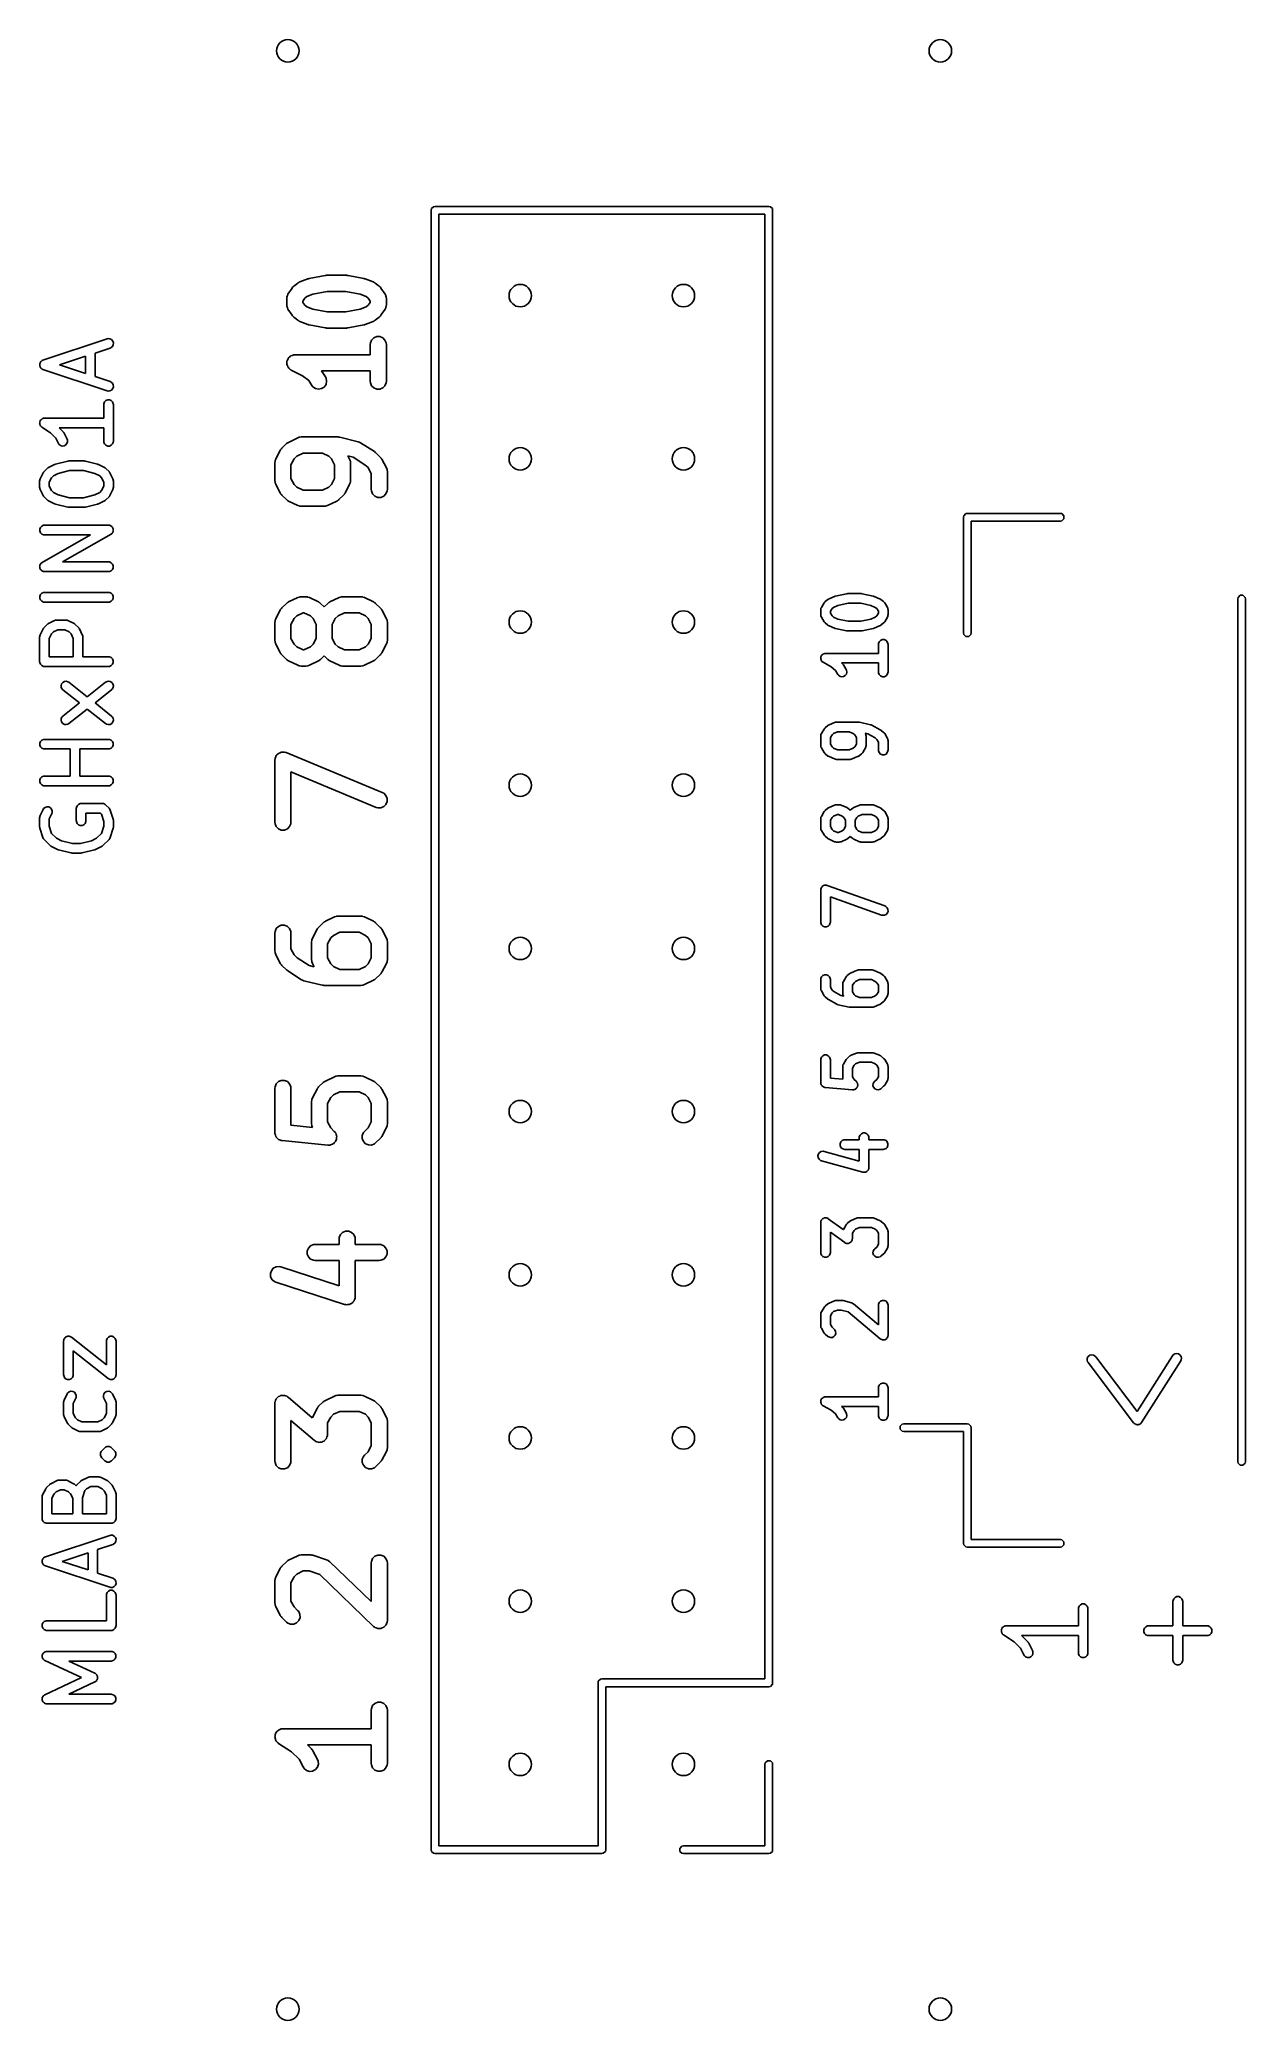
# Model space of a CAD drawing. Extents: x 0.25 to 0.99, y 0.39 to 1.61.
import ezdxf

# ---------------------------------------------------------------- set-up
doc = ezdxf.new("R2010")
doc.units = 0
doc.header["$MEASUREMENT"] = 0
doc.layers.add('BLACK', color=7, linetype='CONTINUOUS')

msp = doc.modelspace()

# ---------------------------------------------------------------- linework, layer by layer
at = {"layer": 'BLACK', "linetype": 'CONTINUOUS'}
for p, q in [((0.4878, 1.5024), (0.488, 1.5033)), ((0.4878, 0.4976), (0.4878, 1.5024)), ((0.488, 1.5033), (0.4893, 1.5045)), ((0.4893, 1.5045), (0.4902, 1.5047)), ((0.4902, 1.5047), (0.6949, 1.5047)), ((0.4925, 1.5), (0.4925, 0.5)), ((0.6925, 1.5), (0.4925, 1.5)), ((0.6925, 0.6024), (0.6925, 1.5)), ((0.6949, 1.5047), (0.6958, 1.5045)), ((0.6958, 1.5045), (0.6971, 1.5033)), ((0.6971, 1.5033), (0.6972, 1.5024)), ((0.6972, 1.5024), (0.6972, 0.6)), ((0.4037, 1.4558), (0.4061, 1.4577)), ((0.4061, 1.4577), (0.4064, 1.4579)), ((0.4064, 1.4579), (0.4065, 1.458)), ((0.4065, 1.458), (0.4067, 1.4581)), ((0.4067, 1.4581), (0.4069, 1.4582)), ((0.4069, 1.4582), (0.4071, 1.4582)), ((0.4071, 1.4582), (0.4074, 1.4584)), ((0.4074, 1.4584), (0.4122, 1.4603)), ((0.4122, 1.4603), (0.4126, 1.4604)), ((0.4126, 1.4604), (0.4131, 1.4605)), ((0.4131, 1.4605), (0.4228, 1.4624)), ((0.4228, 1.4624), (0.4233, 1.4624)), ((0.4233, 1.4624), (0.4237, 1.4625)), ((0.4237, 1.4625), (0.4359, 1.4625)), ((0.4359, 1.4625), (0.4364, 1.4624)), ((0.4364, 1.4624), (0.4369, 1.4624)), ((0.4369, 1.4624), (0.4466, 1.4605)), ((0.4466, 1.4605), (0.447, 1.4604)), ((0.447, 1.4604), (0.4474, 1.4603)), ((0.4474, 1.4603), (0.4523, 1.4584)), ((0.4523, 1.4584), (0.4526, 1.4582)), ((0.4526, 1.4582), (0.4527, 1.4582)), ((0.4527, 1.4582), (0.453, 1.4581)), ((0.453, 1.4581), (0.4532, 1.458)), ((0.4532, 1.458), (0.4533, 1.4579)), ((0.4533, 1.4579), (0.4536, 1.4577)), ((0.4536, 1.4577), (0.456, 1.4558)), ((0.3993, 1.4482), (0.3994, 1.4491)), ((0.3993, 1.4444), (0.3993, 1.4482)), ((0.3994, 1.4435), (0.3993, 1.4444)), ((0.3994, 1.4491), (0.3996, 1.4496)), ((0.3996, 1.4496), (0.3997, 1.45)), ((0.3997, 1.45), (0.4001, 1.4509)), ((0.4001, 1.4509), (0.4026, 1.4546)), ((0.4026, 1.4546), (0.4029, 1.4551)), ((0.4029, 1.4551), (0.403, 1.4552)), ((0.403, 1.4552), (0.4031, 1.4553)), ((0.4031, 1.4553), (0.4032, 1.4554)), ((0.4032, 1.4554), (0.4033, 1.4554)), ((0.4033, 1.4554), (0.4037, 1.4558)), ((0.4104, 1.4485), (0.4092, 1.4467)), ((0.4092, 1.4467), (0.4092, 1.4459)), ((0.4092, 1.4459), (0.4104, 1.4441)), ((0.4116, 1.4495), (0.4104, 1.4485)), ((0.4154, 1.4509), (0.4116, 1.4495)), ((0.4242, 1.4526), (0.4154, 1.4509)), ((0.4355, 1.4526), (0.4242, 1.4526)), ((0.4443, 1.4509), (0.4355, 1.4526)), ((0.4481, 1.4495), (0.4443, 1.4509)), ((0.4493, 1.4485), (0.4481, 1.4495)), ((0.4505, 1.4467), (0.4493, 1.4485)), ((0.4493, 1.4441), (0.4505, 1.4459)), ((0.4505, 1.4459), (0.4505, 1.4467)), ((0.456, 1.4558), (0.4564, 1.4554)), ((0.4564, 1.4554), (0.4565, 1.4554)), ((0.4565, 1.4554), (0.4566, 1.4553)), ((0.4566, 1.4553), (0.4567, 1.4552)), ((0.4567, 1.4552), (0.4568, 1.4551)), ((0.4568, 1.4551), (0.4571, 1.4546)), ((0.4571, 1.4546), (0.4596, 1.4509)), ((0.4596, 1.4509), (0.46, 1.45)), ((0.46, 1.45), (0.4601, 1.4496)), ((0.4601, 1.4496), (0.4603, 1.4491)), ((0.4603, 1.4491), (0.4604, 1.4482)), ((0.4604, 1.4444), (0.4603, 1.4435)), ((0.4604, 1.4482), (0.4604, 1.4444)), ((0.3996, 1.4431), (0.3994, 1.4435)), ((0.3997, 1.4426), (0.3996, 1.4431)), ((0.4001, 1.4417), (0.3997, 1.4426)), ((0.4026, 1.438), (0.4001, 1.4417)), ((0.4029, 1.4376), (0.4026, 1.438)), ((0.403, 1.4374), (0.4029, 1.4376)), ((0.4031, 1.4374), (0.403, 1.4374)), ((0.4032, 1.4372), (0.4031, 1.4374)), ((0.4033, 1.4372), (0.4032, 1.4372)), ((0.4037, 1.4368), (0.4033, 1.4372)), ((0.4061, 1.4349), (0.4037, 1.4368)), ((0.4064, 1.4347), (0.4061, 1.4349)), ((0.4065, 1.4346), (0.4064, 1.4347)), ((0.4067, 1.4345), (0.4065, 1.4346)), ((0.4069, 1.4344), (0.4067, 1.4345)), ((0.4071, 1.4344), (0.4069, 1.4344)), ((0.4074, 1.4342), (0.4071, 1.4344)), ((0.4122, 1.4323), (0.4074, 1.4342)), ((0.4104, 1.4441), (0.4116, 1.4431)), ((0.4116, 1.4431), (0.4154, 1.4417)), ((0.4126, 1.4322), (0.4122, 1.4323)), ((0.4154, 1.4417), (0.4242, 1.44)), ((0.4242, 1.44), (0.4355, 1.44)), ((0.4355, 1.44), (0.4443, 1.4417)), ((0.4443, 1.4417), (0.4481, 1.4431)), ((0.4474, 1.4323), (0.447, 1.4322)), ((0.4523, 1.4342), (0.4474, 1.4323)), ((0.4481, 1.4431), (0.4493, 1.4441)), ((0.4526, 1.4344), (0.4523, 1.4342)), ((0.4527, 1.4344), (0.4526, 1.4344)), ((0.453, 1.4345), (0.4527, 1.4344)), ((0.4532, 1.4346), (0.453, 1.4345)), ((0.4533, 1.4347), (0.4532, 1.4346)), ((0.4536, 1.4349), (0.4533, 1.4347)), ((0.456, 1.4368), (0.4536, 1.4349)), ((0.4564, 1.4372), (0.456, 1.4368)), ((0.4565, 1.4372), (0.4564, 1.4372)), ((0.4566, 1.4374), (0.4565, 1.4372)), ((0.4567, 1.4374), (0.4566, 1.4374)), ((0.4568, 1.4376), (0.4567, 1.4374)), ((0.4571, 1.438), (0.4568, 1.4376)), ((0.4596, 1.4417), (0.4571, 1.438)), ((0.46, 1.4426), (0.4596, 1.4417)), ((0.4601, 1.4431), (0.46, 1.4426)), ((0.4603, 1.4435), (0.4601, 1.4431)), ((0.2498, 1.4104), (0.2892, 1.4235)), ((0.2892, 1.4235), (0.2898, 1.4237)), ((0.2898, 1.4237), (0.2909, 1.4236)), ((0.2909, 1.4236), (0.292, 1.4231)), ((0.292, 1.4231), (0.2927, 1.4222)), ((0.2927, 1.4222), (0.2931, 1.4211)), ((0.2931, 1.4211), (0.293, 1.4199)), ((0.4131, 1.4321), (0.4126, 1.4322)), ((0.4228, 1.4302), (0.4131, 1.4321)), ((0.4233, 1.4302), (0.4228, 1.4302)), ((0.4237, 1.4301), (0.4233, 1.4302)), ((0.4359, 1.4301), (0.4237, 1.4301)), ((0.4364, 1.4302), (0.4359, 1.4301)), ((0.4369, 1.4302), (0.4364, 1.4302)), ((0.4466, 1.4321), (0.4369, 1.4302)), ((0.447, 1.4322), (0.4466, 1.4321)), ((0.4505, 1.4201), (0.4506, 1.421)), ((0.4506, 1.421), (0.4513, 1.4228)), ((0.4513, 1.4228), (0.4527, 1.4242)), ((0.4527, 1.4242), (0.4545, 1.4249)), ((0.4545, 1.4249), (0.4564, 1.4249)), ((0.4564, 1.4249), (0.4582, 1.4242)), ((0.4582, 1.4242), (0.4595, 1.4228)), ((0.4595, 1.4228), (0.4603, 1.421)), ((0.4603, 1.421), (0.4604, 1.4201)), ((0.2479, 1.4084), (0.2481, 1.4087)), ((0.2479, 1.4082), (0.2479, 1.4084)), ((0.2479, 1.408), (0.2479, 1.4082)), ((0.2481, 1.4087), (0.2482, 1.4091)), ((0.2482, 1.4091), (0.2484, 1.4092)), ((0.2484, 1.4094), (0.2487, 1.4097)), ((0.2484, 1.4092), (0.2484, 1.4094)), ((0.2487, 1.4097), (0.249, 1.4099)), ((0.249, 1.4099), (0.2492, 1.41)), ((0.2492, 1.41), (0.2493, 1.4102)), ((0.2493, 1.4102), (0.2498, 1.4104)), ((0.2759, 1.4129), (0.2601, 1.4076)), ((0.2759, 1.4023), (0.2759, 1.4129)), ((0.2911, 1.4179), (0.2819, 1.4148)), ((0.2819, 1.4148), (0.2819, 1.4004)), ((0.2916, 1.4182), (0.2911, 1.4179)), ((0.2925, 1.4189), (0.2916, 1.4182)), ((0.293, 1.4199), (0.2925, 1.4189)), ((0.3994, 1.4098), (0.3995, 1.41)), ((0.3994, 1.409), (0.3994, 1.4098)), ((0.3994, 1.4082), (0.3994, 1.409)), ((0.3994, 1.4081), (0.3994, 1.4082)), ((0.3994, 1.4079), (0.3994, 1.4081)), ((0.3995, 1.4102), (0.3999, 1.4108)), ((0.3995, 1.41), (0.3995, 1.4102)), ((0.3999, 1.4108), (0.4002, 1.4115)), ((0.4002, 1.4115), (0.4003, 1.4117)), ((0.4003, 1.4117), (0.4004, 1.4119)), ((0.4004, 1.4119), (0.401, 1.4124)), ((0.401, 1.4124), (0.4015, 1.4129)), ((0.4015, 1.4129), (0.4017, 1.413)), ((0.4017, 1.413), (0.4019, 1.4131)), ((0.4019, 1.4131), (0.4026, 1.4133)), ((0.4026, 1.4133), (0.4033, 1.4136)), ((0.4033, 1.4136), (0.4036, 1.4137)), ((0.4036, 1.4137), (0.4037, 1.4137)), ((0.4037, 1.4137), (0.4038, 1.4137)), ((0.4038, 1.4137), (0.4042, 1.4137)), ((0.4042, 1.4137), (0.4505, 1.4137)), ((0.4505, 1.4137), (0.4505, 1.4201)), ((0.4604, 1.4201), (0.4604, 1.3976)), ((0.2479, 1.4076), (0.2479, 1.408)), ((0.2479, 1.4072), (0.2479, 1.4076)), ((0.2479, 1.407), (0.2479, 1.4072)), ((0.2479, 1.4068), (0.2479, 1.407)), ((0.2481, 1.4065), (0.2479, 1.4068)), ((0.2482, 1.4061), (0.2481, 1.4065)), ((0.2484, 1.406), (0.2482, 1.4061)), ((0.2484, 1.4058), (0.2484, 1.406)), ((0.2487, 1.4055), (0.2484, 1.4058)), ((0.249, 1.4053), (0.2487, 1.4055)), ((0.2492, 1.4052), (0.249, 1.4053)), ((0.2493, 1.405), (0.2492, 1.4052)), ((0.2498, 1.4048), (0.2493, 1.405)), ((0.2892, 1.3917), (0.2498, 1.4048)), ((0.2601, 1.4076), (0.2759, 1.4023)), ((0.2819, 1.4004), (0.2911, 1.3973)), ((0.2911, 1.3973), (0.2916, 1.397)), ((0.2916, 1.397), (0.2925, 1.3963)), ((0.2925, 1.3963), (0.293, 1.3953)), ((0.3997, 1.4071), (0.3994, 1.4079)), ((0.3999, 1.4064), (0.3997, 1.4071)), ((0.4001, 1.4063), (0.3999, 1.4064)), ((0.4002, 1.4061), (0.4001, 1.4063)), ((0.4007, 1.4055), (0.4002, 1.4061)), ((0.4012, 1.405), (0.4007, 1.4055)), ((0.4014, 1.4048), (0.4012, 1.405)), ((0.4015, 1.4047), (0.4014, 1.4048)), ((0.4016, 1.4047), (0.4015, 1.4047)), ((0.402, 1.4044), (0.4016, 1.4047)), ((0.4089, 1.4009), (0.402, 1.4044)), ((0.4128, 1.3979), (0.4089, 1.4009)), ((0.4147, 1.3949), (0.4128, 1.3979)), ((0.4505, 1.4039), (0.4206, 1.4039)), ((0.4206, 1.4039), (0.423, 1.4002)), ((0.423, 1.4002), (0.4234, 1.3994)), ((0.4234, 1.3994), (0.4238, 1.3975)), ((0.4238, 1.3975), (0.4234, 1.3956)), ((0.4505, 1.3976), (0.4505, 1.4039)), ((0.4506, 1.3966), (0.4505, 1.3976)), ((0.4513, 1.3948), (0.4506, 1.3966)), ((0.4603, 1.3966), (0.4595, 1.3948)), ((0.4604, 1.3976), (0.4603, 1.3966)), ((0.2872, 1.3832), (0.2873, 1.3838)), ((0.2873, 1.3838), (0.2877, 1.3849)), ((0.2877, 1.3849), (0.2885, 1.3857)), ((0.2885, 1.3857), (0.2896, 1.3861)), ((0.2898, 1.3915), (0.2892, 1.3917)), ((0.2896, 1.3861), (0.2907, 1.3861)), ((0.2909, 1.3916), (0.2898, 1.3915)), ((0.2907, 1.3861), (0.2918, 1.3857)), ((0.292, 1.3921), (0.2909, 1.3916)), ((0.2918, 1.3857), (0.2926, 1.3849)), ((0.2927, 1.393), (0.292, 1.3921)), ((0.2926, 1.3849), (0.293, 1.3838)), ((0.2931, 1.3941), (0.2927, 1.393)), ((0.293, 1.3953), (0.2931, 1.3941)), ((0.293, 1.3838), (0.2931, 1.3832)), ((0.4153, 1.3941), (0.4147, 1.3949)), ((0.4169, 1.393), (0.4153, 1.3941)), ((0.4188, 1.3926), (0.4169, 1.393)), ((0.4207, 1.393), (0.4188, 1.3926)), ((0.4223, 1.394), (0.4207, 1.393)), ((0.4234, 1.3956), (0.4223, 1.394)), ((0.4527, 1.3935), (0.4513, 1.3948)), ((0.4545, 1.3927), (0.4527, 1.3935)), ((0.4564, 1.3927), (0.4545, 1.3927)), ((0.4582, 1.3935), (0.4564, 1.3927)), ((0.4595, 1.3948), (0.4582, 1.3935)), ((0.2478, 1.372), (0.2479, 1.3723)), ((0.2479, 1.3717), (0.2478, 1.372)), ((0.2479, 1.3726), (0.248, 1.3728)), ((0.2479, 1.3723), (0.2479, 1.3726)), ((0.2479, 1.3714), (0.2479, 1.3717)), ((0.248, 1.3728), (0.2481, 1.3731)), ((0.2481, 1.3731), (0.2482, 1.3733)), ((0.2482, 1.3733), (0.2483, 1.3736)), ((0.2483, 1.3736), (0.2485, 1.3738)), ((0.2485, 1.3738), (0.2487, 1.3741)), ((0.2487, 1.3741), (0.2489, 1.3742)), ((0.2489, 1.3742), (0.2491, 1.3744)), ((0.2491, 1.3744), (0.2494, 1.3745)), ((0.2494, 1.3745), (0.2496, 1.3747)), ((0.2496, 1.3747), (0.2499, 1.3748)), ((0.2499, 1.3748), (0.2502, 1.3749)), ((0.2502, 1.3749), (0.2508, 1.3749)), ((0.2508, 1.3749), (0.2508, 1.3749)), ((0.2508, 1.3749), (0.2508, 1.3749)), ((0.2508, 1.3749), (0.2508, 1.3749)), ((0.2508, 1.3749), (0.2872, 1.3749)), ((0.2872, 1.3749), (0.2872, 1.3832)), ((0.2931, 1.3832), (0.2931, 1.3607)), ((0.248, 1.3711), (0.2479, 1.3714)), ((0.2481, 1.3708), (0.248, 1.3711)), ((0.2482, 1.3706), (0.2481, 1.3708)), ((0.2483, 1.3703), (0.2482, 1.3706)), ((0.2485, 1.3701), (0.2483, 1.3703)), ((0.2487, 1.3699), (0.2485, 1.3701)), ((0.2491, 1.3695), (0.2487, 1.3699)), ((0.2545, 1.3659), (0.2491, 1.3695)), ((0.2491, 1.3695), (0.2491, 1.3695)), ((0.2491, 1.3695), (0.2491, 1.3695)), ((0.2491, 1.3695), (0.2491, 1.3695)), ((0.2577, 1.3627), (0.2545, 1.3659)), ((0.2594, 1.3594), (0.2577, 1.3627)), ((0.2872, 1.369), (0.2598, 1.369)), ((0.2598, 1.369), (0.2622, 1.3666)), ((0.2622, 1.3666), (0.2624, 1.3663)), ((0.2624, 1.3663), (0.2625, 1.3663)), ((0.2625, 1.3663), (0.2625, 1.3662)), ((0.2625, 1.3662), (0.2626, 1.3661)), ((0.2626, 1.3661), (0.2626, 1.366)), ((0.2626, 1.366), (0.2628, 1.3658)), ((0.2628, 1.3658), (0.2647, 1.362)), ((0.265, 1.3604), (0.2646, 1.3593)), ((0.2647, 1.362), (0.2649, 1.3615)), ((0.2649, 1.3615), (0.265, 1.3604)), ((0.2872, 1.3607), (0.2872, 1.369)), ((0.2873, 1.3602), (0.2872, 1.3607)), ((0.2877, 1.3591), (0.2873, 1.3602)), ((0.293, 1.3602), (0.2926, 1.3591)), ((0.2931, 1.3607), (0.293, 1.3602)), ((0.3992, 1.3593), (0.3996, 1.3595)), ((0.3996, 1.3596), (0.3998, 1.3597)), ((0.3996, 1.3595), (0.3996, 1.3596)), ((0.3998, 1.3597), (0.3999, 1.3599)), ((0.3999, 1.3599), (0.4001, 1.3599)), ((0.4001, 1.3599), (0.4005, 1.3601)), ((0.4005, 1.3601), (0.4061, 1.3629)), ((0.4061, 1.3629), (0.407, 1.3632)), ((0.407, 1.3632), (0.4071, 1.3632)), ((0.4071, 1.3632), (0.4073, 1.3633)), ((0.4073, 1.3633), (0.4082, 1.3634)), ((0.4082, 1.3634), (0.4307, 1.3634)), ((0.4307, 1.3634), (0.4309, 1.3633)), ((0.4309, 1.3633), (0.4309, 1.3634)), ((0.4309, 1.3634), (0.4313, 1.3633)), ((0.4313, 1.3633), (0.4317, 1.3633)), ((0.4317, 1.3633), (0.4317, 1.3632)), ((0.4317, 1.3632), (0.4319, 1.3632)), ((0.4319, 1.3632), (0.4431, 1.3605)), ((0.4431, 1.3605), (0.4437, 1.3603)), ((0.4437, 1.3603), (0.4438, 1.3603)), ((0.4438, 1.3603), (0.4439, 1.3602)), ((0.4439, 1.3602), (0.444, 1.3602)), ((0.444, 1.3602), (0.4441, 1.3601)), ((0.4441, 1.3601), (0.4446, 1.3599)), ((0.4446, 1.3599), (0.4531, 1.3544)), ((0.2576, 1.3467), (0.2651, 1.3486)), ((0.2597, 1.3589), (0.2594, 1.3594)), ((0.2606, 1.3582), (0.2597, 1.3589)), ((0.2617, 1.3578), (0.2606, 1.3582)), ((0.2628, 1.3579), (0.2617, 1.3578)), ((0.2638, 1.3584), (0.2628, 1.3579)), ((0.2646, 1.3593), (0.2638, 1.3584)), ((0.2651, 1.3486), (0.2652, 1.3486)), ((0.2652, 1.3486), (0.2652, 1.3486)), ((0.2652, 1.3486), (0.2654, 1.3486)), ((0.2654, 1.3486), (0.2656, 1.3487)), ((0.2656, 1.3487), (0.2657, 1.3487)), ((0.2657, 1.3487), (0.2658, 1.3487)), ((0.2658, 1.3487), (0.2752, 1.3487)), ((0.2752, 1.3487), (0.2753, 1.3487)), ((0.2753, 1.3487), (0.2753, 1.3487)), ((0.2753, 1.3487), (0.2755, 1.3486)), ((0.2755, 1.3486), (0.2757, 1.3486)), ((0.2757, 1.3486), (0.2758, 1.3486)), ((0.2758, 1.3486), (0.2759, 1.3486)), ((0.2759, 1.3486), (0.2834, 1.3467)), ((0.2885, 1.3583), (0.2877, 1.3591)), ((0.2896, 1.3578), (0.2885, 1.3583)), ((0.2907, 1.3578), (0.2896, 1.3578)), ((0.2918, 1.3583), (0.2907, 1.3578)), ((0.2926, 1.3591), (0.2918, 1.3583)), ((0.3921, 1.3476), (0.3922, 1.3485)), ((0.3921, 1.3367), (0.3921, 1.3476)), ((0.3922, 1.3487), (0.3923, 1.3489)), ((0.3922, 1.3485), (0.3922, 1.3487)), ((0.3923, 1.3489), (0.3926, 1.3498)), ((0.3926, 1.3498), (0.3954, 1.3553)), ((0.3954, 1.3553), (0.3957, 1.3557)), ((0.3957, 1.3557), (0.3958, 1.3558)), ((0.3958, 1.3558), (0.3959, 1.3559)), ((0.3959, 1.3559), (0.396, 1.3561)), ((0.396, 1.3561), (0.3961, 1.3562)), ((0.3961, 1.3562), (0.3964, 1.3565)), ((0.3964, 1.3565), (0.3992, 1.3593)), ((0.4038, 1.35), (0.4019, 1.3464)), ((0.4055, 1.3516), (0.4038, 1.35)), ((0.4094, 1.3535), (0.4055, 1.3516)), ((0.4212, 1.3535), (0.4094, 1.3535)), ((0.4251, 1.3516), (0.4212, 1.3535)), ((0.4267, 1.35), (0.4251, 1.3516)), ((0.4286, 1.3464), (0.4267, 1.35)), ((0.44, 1.3511), (0.4368, 1.3519)), ((0.4368, 1.3519), (0.4379, 1.3498)), ((0.4379, 1.3498), (0.4383, 1.3489)), ((0.4383, 1.3489), (0.4383, 1.3487)), ((0.4383, 1.3487), (0.4384, 1.3485)), ((0.4384, 1.3485), (0.4385, 1.3476)), ((0.4385, 1.3476), (0.4385, 1.3367)), ((0.4473, 1.3464), (0.44, 1.3511)), ((0.4531, 1.3544), (0.4534, 1.3541)), ((0.4534, 1.3541), (0.4538, 1.3538)), ((0.4538, 1.3538), (0.4566, 1.3511)), ((0.4566, 1.3511), (0.457, 1.3507)), ((0.457, 1.3507), (0.4571, 1.3506)), ((0.4571, 1.3506), (0.4572, 1.3505)), ((0.4572, 1.3505), (0.4573, 1.3504)), ((0.4573, 1.3504), (0.4573, 1.3502)), ((0.4573, 1.3502), (0.4576, 1.3498)), ((0.4576, 1.3498), (0.4604, 1.3444)), ((0.2478, 1.3364), (0.2479, 1.3369)), ((0.2478, 1.3326), (0.2478, 1.3364)), ((0.2479, 1.3371), (0.2481, 1.3377)), ((0.2479, 1.337), (0.2479, 1.3371)), ((0.2479, 1.3369), (0.2479, 1.337)), ((0.2481, 1.3377), (0.25, 1.3414)), ((0.25, 1.3414), (0.2502, 1.3417)), ((0.2502, 1.3417), (0.2503, 1.3418)), ((0.2502, 1.3417), (0.2502, 1.3417)), ((0.2503, 1.3419), (0.2504, 1.342)), ((0.2503, 1.3418), (0.2503, 1.3419)), ((0.2504, 1.342), (0.2506, 1.3422)), ((0.2506, 1.3422), (0.2524, 1.3441)), ((0.2524, 1.3441), (0.2527, 1.3443)), ((0.2527, 1.3443), (0.2528, 1.3444)), ((0.2527, 1.3443), (0.2527, 1.3443)), ((0.2528, 1.3444), (0.2529, 1.3444)), ((0.2529, 1.3444), (0.253, 1.3445)), ((0.253, 1.3445), (0.2532, 1.3446)), ((0.2532, 1.3446), (0.257, 1.3465)), ((0.2551, 1.3384), (0.2537, 1.3357)), ((0.2537, 1.3357), (0.2537, 1.3333)), ((0.2563, 1.3396), (0.2551, 1.3384)), ((0.2593, 1.3411), (0.2563, 1.3396)), ((0.257, 1.3465), (0.2573, 1.3466)), ((0.257, 1.3465), (0.257, 1.3465)), ((0.257, 1.3465), (0.257, 1.3465)), ((0.2573, 1.3466), (0.2575, 1.3467)), ((0.2575, 1.3467), (0.2575, 1.3467)), ((0.2575, 1.3467), (0.2576, 1.3467)), ((0.2661, 1.3428), (0.2593, 1.3411)), ((0.2748, 1.3428), (0.2661, 1.3428)), ((0.2816, 1.3411), (0.2748, 1.3428)), ((0.2847, 1.3396), (0.2816, 1.3411)), ((0.2834, 1.3467), (0.2834, 1.3467)), ((0.2834, 1.3467), (0.2834, 1.3467)), ((0.2834, 1.3467), (0.2837, 1.3466)), ((0.2837, 1.3466), (0.2839, 1.3465)), ((0.2839, 1.3465), (0.2839, 1.3465)), ((0.2839, 1.3465), (0.284, 1.3465)), ((0.284, 1.3465), (0.2877, 1.3446)), ((0.2858, 1.3384), (0.2847, 1.3396)), ((0.2872, 1.3357), (0.2858, 1.3384)), ((0.2872, 1.3333), (0.2872, 1.3357)), ((0.2877, 1.3446), (0.288, 1.3445)), ((0.288, 1.3445), (0.288, 1.3444)), ((0.288, 1.3444), (0.2881, 1.3444)), ((0.2881, 1.3444), (0.2882, 1.3443)), ((0.2882, 1.3443), (0.2883, 1.3443)), ((0.2883, 1.3443), (0.2885, 1.3441)), ((0.2885, 1.3441), (0.2904, 1.3422)), ((0.2904, 1.3422), (0.2905, 1.342)), ((0.2905, 1.342), (0.2906, 1.3419)), ((0.2906, 1.3419), (0.2907, 1.3418)), ((0.2907, 1.3418), (0.2907, 1.3417)), ((0.2907, 1.3417), (0.2908, 1.3417)), ((0.2908, 1.3417), (0.2909, 1.3414)), ((0.2909, 1.3414), (0.2928, 1.3377)), ((0.2928, 1.3377), (0.293, 1.3371)), ((0.293, 1.3371), (0.293, 1.337)), ((0.293, 1.337), (0.293, 1.3369)), ((0.293, 1.3369), (0.2931, 1.3364)), ((0.2931, 1.3364), (0.2931, 1.3326)), ((0.3922, 1.3357), (0.3921, 1.3367)), ((0.3922, 1.3355), (0.3922, 1.3357)), ((0.3923, 1.3353), (0.3922, 1.3355)), ((0.3926, 1.3344), (0.3923, 1.3353)), ((0.4019, 1.3464), (0.4019, 1.3379)), ((0.4019, 1.3379), (0.4038, 1.3342)), ((0.4267, 1.3342), (0.4286, 1.3379)), ((0.4286, 1.3379), (0.4286, 1.3464)), ((0.4383, 1.3353), (0.4379, 1.3344)), ((0.4384, 1.3357), (0.4383, 1.3355)), ((0.4383, 1.3355), (0.4383, 1.3353)), ((0.4385, 1.3367), (0.4384, 1.3357)), ((0.4492, 1.3446), (0.4473, 1.3464)), ((0.4511, 1.3409), (0.4492, 1.3446)), ((0.4511, 1.3313), (0.4511, 1.3409)), ((0.4604, 1.3444), (0.4608, 1.3435)), ((0.4608, 1.3435), (0.4608, 1.3433)), ((0.4608, 1.3433), (0.4609, 1.3431)), ((0.4609, 1.3431), (0.461, 1.3421)), ((0.461, 1.3421), (0.461, 1.3313)), ((0.2479, 1.332), (0.2478, 1.3326)), ((0.2479, 1.3319), (0.2479, 1.332)), ((0.2479, 1.3318), (0.2479, 1.3319)), ((0.2481, 1.3313), (0.2479, 1.3318)), ((0.25, 1.3275), (0.2481, 1.3313)), ((0.2502, 1.3273), (0.25, 1.3275)), ((0.2502, 1.3272), (0.2502, 1.3273)), ((0.2503, 1.3271), (0.2502, 1.3272)), ((0.2503, 1.327), (0.2503, 1.3271)), ((0.2504, 1.327), (0.2503, 1.327)), ((0.2506, 1.3268), (0.2504, 1.327)), ((0.2524, 1.3249), (0.2506, 1.3268)), ((0.2527, 1.3247), (0.2524, 1.3249)), ((0.2527, 1.3246), (0.2527, 1.3247)), ((0.2528, 1.3246), (0.2527, 1.3246)), ((0.2529, 1.3245), (0.2528, 1.3246)), ((0.253, 1.3245), (0.2529, 1.3245)), ((0.2532, 1.3243), (0.253, 1.3245)), ((0.257, 1.3225), (0.2532, 1.3243)), ((0.2537, 1.3333), (0.2551, 1.3306)), ((0.2551, 1.3306), (0.2563, 1.3294)), ((0.2563, 1.3294), (0.2593, 1.3279)), ((0.2593, 1.3279), (0.2661, 1.3262)), ((0.2661, 1.3262), (0.2748, 1.3262)), ((0.2748, 1.3262), (0.2816, 1.3279)), ((0.2816, 1.3279), (0.2847, 1.3294)), ((0.2877, 1.3243), (0.284, 1.3225)), ((0.2847, 1.3294), (0.2858, 1.3306)), ((0.2858, 1.3306), (0.2872, 1.3333)), ((0.288, 1.3245), (0.2877, 1.3243)), ((0.2881, 1.3246), (0.288, 1.3245)), ((0.288, 1.3245), (0.288, 1.3245)), ((0.2882, 1.3246), (0.2881, 1.3246)), ((0.2883, 1.3247), (0.2882, 1.3246)), ((0.2885, 1.3249), (0.2883, 1.3247)), ((0.2904, 1.3268), (0.2885, 1.3249)), ((0.2905, 1.327), (0.2904, 1.3268)), ((0.2906, 1.327), (0.2905, 1.327)), ((0.2907, 1.3271), (0.2906, 1.327)), ((0.2908, 1.3273), (0.2907, 1.3272)), ((0.2907, 1.3272), (0.2907, 1.3271)), ((0.2909, 1.3275), (0.2908, 1.3273)), ((0.2928, 1.3313), (0.2909, 1.3275)), ((0.293, 1.3318), (0.2928, 1.3313)), ((0.2931, 1.3326), (0.293, 1.332)), ((0.293, 1.332), (0.293, 1.3319)), ((0.293, 1.3319), (0.293, 1.3318)), ((0.3954, 1.329), (0.3926, 1.3344)), ((0.3957, 1.3286), (0.3954, 1.329)), ((0.3958, 1.3284), (0.3957, 1.3286)), ((0.3959, 1.3283), (0.3958, 1.3284)), ((0.396, 1.3282), (0.3959, 1.3283)), ((0.3961, 1.3281), (0.396, 1.3282)), ((0.3964, 1.3277), (0.3961, 1.3281)), ((0.3992, 1.325), (0.3964, 1.3277)), ((0.3996, 1.3247), (0.3992, 1.325)), ((0.3996, 1.3246), (0.3996, 1.3247)), ((0.3998, 1.3245), (0.3996, 1.3246)), ((0.3999, 1.3244), (0.3998, 1.3245)), ((0.4001, 1.3243), (0.3999, 1.3244)), ((0.4005, 1.3241), (0.4001, 1.3243)), ((0.4061, 1.3214), (0.4005, 1.3241)), ((0.4038, 1.3342), (0.4055, 1.3326)), ((0.4055, 1.3326), (0.4094, 1.3307)), ((0.4094, 1.3307), (0.4212, 1.3307)), ((0.4212, 1.3307), (0.4251, 1.3326)), ((0.4301, 1.3241), (0.4244, 1.3214)), ((0.4251, 1.3326), (0.4267, 1.3342)), ((0.4305, 1.3243), (0.4301, 1.3241)), ((0.4306, 1.3244), (0.4305, 1.3243)), ((0.4307, 1.3245), (0.4306, 1.3244)), ((0.4309, 1.3246), (0.4307, 1.3245)), ((0.431, 1.3247), (0.4309, 1.3246)), ((0.4313, 1.325), (0.431, 1.3247)), ((0.4342, 1.3277), (0.4313, 1.325)), ((0.4345, 1.3281), (0.4342, 1.3277)), ((0.4346, 1.3282), (0.4345, 1.3281)), ((0.4347, 1.3283), (0.4346, 1.3282)), ((0.4348, 1.3284), (0.4347, 1.3283)), ((0.4351, 1.329), (0.4348, 1.3286)), ((0.4348, 1.3286), (0.4348, 1.3284)), ((0.4379, 1.3344), (0.4351, 1.329)), ((0.4512, 1.3303), (0.4511, 1.3313)), ((0.4519, 1.3285), (0.4512, 1.3303)), ((0.4533, 1.3272), (0.4519, 1.3285)), ((0.4551, 1.3264), (0.4533, 1.3272)), ((0.457, 1.3264), (0.4551, 1.3264)), ((0.4588, 1.3272), (0.457, 1.3264)), ((0.4601, 1.3285), (0.4588, 1.3272)), ((0.4609, 1.3303), (0.4601, 1.3285)), ((0.461, 1.3313), (0.4609, 1.3303)), ((0.257, 1.3224), (0.257, 1.3225)), ((0.257, 1.3225), (0.257, 1.3225)), ((0.2573, 1.3224), (0.257, 1.3224)), ((0.2575, 1.3223), (0.2573, 1.3224)), ((0.2576, 1.3222), (0.2575, 1.3223)), ((0.2575, 1.3223), (0.2575, 1.3223)), ((0.2651, 1.3204), (0.2576, 1.3222)), ((0.2652, 1.3204), (0.2651, 1.3204)), ((0.2652, 1.3203), (0.2652, 1.3204)), ((0.2654, 1.3203), (0.2652, 1.3203)), ((0.2656, 1.3203), (0.2654, 1.3203)), ((0.2657, 1.3203), (0.2656, 1.3203)), ((0.2658, 1.3203), (0.2657, 1.3203)), ((0.2752, 1.3203), (0.2658, 1.3203)), ((0.2753, 1.3203), (0.2752, 1.3203)), ((0.2755, 1.3203), (0.2753, 1.3203)), ((0.2753, 1.3203), (0.2753, 1.3203)), ((0.2757, 1.3203), (0.2755, 1.3203)), ((0.2758, 1.3204), (0.2757, 1.3203)), ((0.2759, 1.3204), (0.2758, 1.3204)), ((0.2834, 1.3222), (0.2759, 1.3204)), ((0.2837, 1.3224), (0.2834, 1.3223)), ((0.2834, 1.3223), (0.2834, 1.3223)), ((0.2834, 1.3223), (0.2834, 1.3222)), ((0.2839, 1.3224), (0.2837, 1.3224)), ((0.284, 1.3225), (0.2839, 1.3225)), ((0.2839, 1.3225), (0.2839, 1.3224)), ((0.407, 1.3211), (0.4061, 1.3214)), ((0.4071, 1.321), (0.407, 1.3211)), ((0.4073, 1.321), (0.4071, 1.321)), ((0.4082, 1.3209), (0.4073, 1.321)), ((0.4223, 1.3209), (0.4082, 1.3209)), ((0.4233, 1.321), (0.4223, 1.3209)), ((0.4234, 1.321), (0.4233, 1.321)), ((0.4235, 1.3211), (0.4234, 1.321)), ((0.4244, 1.3214), (0.4235, 1.3211)), ((0.8142, 1.3142), (0.8144, 1.3151)), ((0.8142, 1.2433), (0.8142, 1.3142)), ((0.8144, 1.3151), (0.8156, 1.3164)), ((0.8156, 1.3164), (0.8165, 1.3165)), ((0.8165, 1.3165), (0.8736, 1.3165)), ((0.8736, 1.3118), (0.8189, 1.3118)), ((0.8189, 1.3118), (0.8189, 1.2433)), ((0.8736, 1.3165), (0.8745, 1.3164)), ((0.8745, 1.312), (0.8736, 1.3118)), ((0.8745, 1.3164), (0.8758, 1.3151)), ((0.8758, 1.3133), (0.8745, 1.312)), ((0.8758, 1.3151), (0.8758, 1.3133)), ((0.2479, 1.3069), (0.2483, 1.308)), ((0.2479, 1.3058), (0.2479, 1.3069)), ((0.2483, 1.3047), (0.2479, 1.3058)), ((0.2483, 1.308), (0.2491, 1.3088)), ((0.2491, 1.3039), (0.2483, 1.3047)), ((0.2491, 1.3088), (0.2502, 1.3093)), ((0.2502, 1.3035), (0.2491, 1.3039)), ((0.2493, 1.2864), (0.279, 1.3034)), ((0.2502, 1.3093), (0.2508, 1.3093)), ((0.2508, 1.3034), (0.2502, 1.3035)), ((0.2508, 1.3093), (0.2902, 1.3093)), ((0.279, 1.3034), (0.2508, 1.3034)), ((0.2916, 1.3038), (0.2619, 1.2868)), ((0.2902, 1.3093), (0.2903, 1.3093)), ((0.2903, 1.3093), (0.2904, 1.3093)), ((0.2904, 1.3093), (0.2904, 1.3093)), ((0.2904, 1.3093), (0.2907, 1.3093)), ((0.2907, 1.3093), (0.2911, 1.3091)), ((0.2911, 1.3091), (0.2915, 1.309)), ((0.2915, 1.309), (0.2916, 1.3089)), ((0.2916, 1.3089), (0.2918, 1.3088)), ((0.2917, 1.3039), (0.2916, 1.3038)), ((0.2918, 1.3039), (0.2917, 1.3039)), ((0.2918, 1.3088), (0.2921, 1.3085)), ((0.2921, 1.3041), (0.2918, 1.304)), ((0.2918, 1.304), (0.2918, 1.3039)), ((0.2921, 1.3085), (0.2924, 1.3083)), ((0.2923, 1.3044), (0.2921, 1.3041)), ((0.2926, 1.3047), (0.2923, 1.3044)), ((0.2924, 1.3083), (0.2925, 1.3081)), ((0.2925, 1.3081), (0.2926, 1.308)), ((0.2926, 1.308), (0.2928, 1.3076)), ((0.2927, 1.3049), (0.2926, 1.3047)), ((0.2928, 1.305), (0.2927, 1.3049)), ((0.2928, 1.3076), (0.293, 1.3073)), ((0.2929, 1.3054), (0.2928, 1.305)), ((0.293, 1.3058), (0.2929, 1.3054)), ((0.293, 1.3073), (0.293, 1.3071)), ((0.293, 1.3071), (0.293, 1.3069)), ((0.293, 1.3069), (0.293, 1.3065)), ((0.293, 1.3065), (0.2931, 1.3062)), ((0.2931, 1.3062), (0.293, 1.306)), ((0.293, 1.306), (0.293, 1.3058)), ((0.2619, 1.2868), (0.2902, 1.2868)), ((0.2902, 1.2868), (0.2907, 1.2868)), ((0.2907, 1.2868), (0.2918, 1.2863)), ((0.2478, 1.2841), (0.2479, 1.2843)), ((0.2479, 1.2837), (0.2478, 1.2841)), ((0.2479, 1.2844), (0.248, 1.2848)), ((0.2479, 1.2843), (0.2479, 1.2844)), ((0.2479, 1.2833), (0.2479, 1.2837)), ((0.248, 1.2831), (0.2479, 1.2833)), ((0.248, 1.2848), (0.2481, 1.2852)), ((0.248, 1.2829), (0.248, 1.2831)), ((0.2482, 1.2826), (0.248, 1.2829)), ((0.2481, 1.2852), (0.2483, 1.2853)), ((0.2483, 1.2822), (0.2482, 1.2826)), ((0.2483, 1.2855), (0.2486, 1.2858)), ((0.2483, 1.2853), (0.2483, 1.2855)), ((0.2485, 1.2821), (0.2483, 1.2822)), ((0.2486, 1.2819), (0.2485, 1.2821)), ((0.2486, 1.2858), (0.2488, 1.2861)), ((0.2489, 1.2817), (0.2486, 1.2819)), ((0.2488, 1.2861), (0.2491, 1.2863)), ((0.2491, 1.2814), (0.2489, 1.2817)), ((0.2491, 1.2863), (0.2491, 1.2863)), ((0.2491, 1.2863), (0.2492, 1.2863)), ((0.2493, 1.2813), (0.2491, 1.2814)), ((0.2492, 1.2863), (0.2493, 1.2864)), ((0.2495, 1.2812), (0.2493, 1.2813)), ((0.2498, 1.2811), (0.2495, 1.2812)), ((0.2502, 1.281), (0.2498, 1.2811)), ((0.2505, 1.2809), (0.2502, 1.281)), ((0.2506, 1.2809), (0.2505, 1.2809)), ((0.2508, 1.2809), (0.2506, 1.2809)), ((0.2506, 1.2809), (0.2506, 1.2809)), ((0.2902, 1.2809), (0.2508, 1.2809)), ((0.2907, 1.281), (0.2902, 1.2809)), ((0.2918, 1.2814), (0.2907, 1.281)), ((0.2918, 1.2863), (0.2926, 1.2855)), ((0.2926, 1.2822), (0.2918, 1.2814)), ((0.2926, 1.2855), (0.293, 1.2844)), ((0.293, 1.2833), (0.2926, 1.2822)), ((0.293, 1.2844), (0.293, 1.2833)), ((0.2479, 1.2657), (0.2483, 1.2668)), ((0.2479, 1.2645), (0.2479, 1.2657)), ((0.2483, 1.2635), (0.2479, 1.2645)), ((0.2483, 1.2668), (0.2491, 1.2676)), ((0.2491, 1.2627), (0.2483, 1.2635)), ((0.2491, 1.2676), (0.2502, 1.268)), ((0.2502, 1.2622), (0.2491, 1.2627)), ((0.2502, 1.268), (0.2508, 1.2681)), ((0.2508, 1.2681), (0.2902, 1.2681)), ((0.2902, 1.2681), (0.2907, 1.268)), ((0.2907, 1.268), (0.2918, 1.2676)), ((0.2918, 1.2627), (0.2907, 1.2622)), ((0.2918, 1.2676), (0.2926, 1.2668)), ((0.2926, 1.2635), (0.2918, 1.2627)), ((0.2926, 1.2668), (0.293, 1.2657)), ((0.293, 1.2645), (0.2926, 1.2635)), ((0.293, 1.2657), (0.293, 1.2645)), ((0.4005, 1.2623), (0.4061, 1.265)), ((0.4061, 1.265), (0.407, 1.2653)), ((0.407, 1.2653), (0.4071, 1.2653)), ((0.4071, 1.2653), (0.4073, 1.2654)), ((0.4073, 1.2654), (0.4082, 1.2655)), ((0.4082, 1.2655), (0.411, 1.2655)), ((0.411, 1.2655), (0.412, 1.2654)), ((0.412, 1.2654), (0.4121, 1.2653)), ((0.4121, 1.2653), (0.4123, 1.2653)), ((0.4123, 1.2653), (0.4132, 1.265)), ((0.4132, 1.265), (0.4188, 1.2623)), ((0.4258, 1.2623), (0.4314, 1.265)), ((0.4314, 1.265), (0.4323, 1.2653)), ((0.4323, 1.2653), (0.4325, 1.2653)), ((0.4325, 1.2653), (0.4326, 1.2654)), ((0.4326, 1.2654), (0.4335, 1.2655)), ((0.4335, 1.2655), (0.4448, 1.2655)), ((0.4448, 1.2655), (0.4458, 1.2654)), ((0.4458, 1.2654), (0.4459, 1.2653)), ((0.4459, 1.2653), (0.446, 1.2653)), ((0.446, 1.2653), (0.4469, 1.265)), ((0.4469, 1.265), (0.4526, 1.2623)), ((0.7292, 1.2622), (0.7294, 1.2625)), ((0.7294, 1.2625), (0.7311, 1.2639)), ((0.7311, 1.2639), (0.7313, 1.264)), ((0.7313, 1.264), (0.7315, 1.2641)), ((0.7313, 1.264), (0.7313, 1.264)), ((0.7315, 1.2641), (0.7316, 1.2642)), ((0.7316, 1.2642), (0.7318, 1.2643)), ((0.7316, 1.2642), (0.7316, 1.2642)), ((0.7318, 1.2643), (0.7352, 1.2657)), ((0.7352, 1.2657), (0.7355, 1.2658)), ((0.7355, 1.2658), (0.7358, 1.2659)), ((0.7358, 1.2659), (0.7425, 1.2673)), ((0.7425, 1.2673), (0.7425, 1.2673)), ((0.7425, 1.2673), (0.7425, 1.2673)), ((0.7425, 1.2673), (0.7428, 1.2673)), ((0.7428, 1.2673), (0.7431, 1.2674)), ((0.7431, 1.2674), (0.7431, 1.2674)), ((0.7431, 1.2674), (0.7431, 1.2674)), ((0.7431, 1.2674), (0.7515, 1.2674)), ((0.7515, 1.2674), (0.7516, 1.2674)), ((0.7516, 1.2674), (0.7516, 1.2674)), ((0.7516, 1.2674), (0.7518, 1.2673)), ((0.7518, 1.2673), (0.7521, 1.2673)), ((0.7521, 1.2673), (0.7521, 1.2673)), ((0.7521, 1.2673), (0.7521, 1.2673)), ((0.7521, 1.2673), (0.7589, 1.2659)), ((0.7589, 1.2659), (0.7592, 1.2658)), ((0.7592, 1.2658), (0.7594, 1.2657)), ((0.7594, 1.2657), (0.7628, 1.2643)), ((0.7628, 1.2643), (0.763, 1.2642)), ((0.763, 1.2642), (0.7631, 1.2642)), ((0.7631, 1.2642), (0.7632, 1.2641)), ((0.7632, 1.2641), (0.7633, 1.264)), ((0.7633, 1.264), (0.7634, 1.264)), ((0.7634, 1.264), (0.7636, 1.2639)), ((0.7636, 1.2639), (0.7652, 1.2625)), ((0.7652, 1.2625), (0.7655, 1.2622)), ((0.9823, 1.2642), (0.9825, 1.2651)), ((0.9823, 0.7354), (0.9823, 1.2642)), ((0.9825, 1.2651), (0.9837, 1.2664)), ((0.9837, 1.2664), (0.9855, 1.2664)), ((0.9855, 1.2664), (0.9868, 1.2651)), ((0.9868, 1.2651), (0.987, 1.2642)), ((0.987, 1.2642), (0.987, 0.7354)), ((0.2508, 1.2622), (0.2502, 1.2622)), ((0.2902, 1.2622), (0.2508, 1.2622)), ((0.2532, 1.249), (0.257, 1.2509)), ((0.257, 1.2509), (0.2575, 1.2511)), ((0.2575, 1.2511), (0.2576, 1.2511)), ((0.2576, 1.2511), (0.2577, 1.2511)), ((0.2577, 1.2511), (0.2583, 1.2512)), ((0.2583, 1.2512), (0.2639, 1.2512)), ((0.2639, 1.2512), (0.2645, 1.2511)), ((0.2645, 1.2511), (0.2646, 1.2511)), ((0.2646, 1.2511), (0.2647, 1.2511)), ((0.2647, 1.2511), (0.2652, 1.2509)), ((0.2652, 1.2509), (0.269, 1.249)), ((0.2907, 1.2622), (0.2902, 1.2622)), ((0.3921, 1.2497), (0.3922, 1.2507)), ((0.3922, 1.2509), (0.3923, 1.2511)), ((0.3922, 1.2507), (0.3922, 1.2509)), ((0.3923, 1.2511), (0.3926, 1.252)), ((0.3926, 1.252), (0.3954, 1.2574)), ((0.3954, 1.2574), (0.3957, 1.2578)), ((0.3957, 1.2578), (0.3958, 1.2579)), ((0.3958, 1.2579), (0.3959, 1.2581)), ((0.3959, 1.2581), (0.396, 1.2582)), ((0.396, 1.2582), (0.3961, 1.2583)), ((0.3961, 1.2583), (0.3964, 1.2587)), ((0.3964, 1.2587), (0.3992, 1.2614)), ((0.3992, 1.2614), (0.3996, 1.2617)), ((0.3996, 1.2618), (0.3998, 1.2619)), ((0.3996, 1.2617), (0.3996, 1.2618)), ((0.3998, 1.2619), (0.3999, 1.262)), ((0.3999, 1.262), (0.4001, 1.262)), ((0.4001, 1.262), (0.4005, 1.2623)), ((0.4038, 1.2522), (0.4019, 1.2485)), ((0.4055, 1.2538), (0.4038, 1.2522)), ((0.4094, 1.2557), (0.4055, 1.2538)), ((0.4099, 1.2557), (0.4094, 1.2557)), ((0.4138, 1.2538), (0.4099, 1.2557)), ((0.4155, 1.2522), (0.4138, 1.2538)), ((0.4174, 1.2485), (0.4155, 1.2522)), ((0.4188, 1.2623), (0.4192, 1.262)), ((0.4192, 1.262), (0.4193, 1.262)), ((0.4193, 1.262), (0.4195, 1.2619)), ((0.4195, 1.2619), (0.4196, 1.2618)), ((0.4196, 1.2618), (0.4197, 1.2617)), ((0.4197, 1.2617), (0.4201, 1.2614)), ((0.4201, 1.2614), (0.4223, 1.2593)), ((0.4223, 1.2593), (0.4245, 1.2614)), ((0.4245, 1.2614), (0.4249, 1.2617)), ((0.4249, 1.2617), (0.425, 1.2618)), ((0.425, 1.2618), (0.4251, 1.2619)), ((0.4251, 1.2619), (0.4253, 1.262)), ((0.4253, 1.262), (0.4254, 1.262)), ((0.4254, 1.262), (0.4258, 1.2623)), ((0.4291, 1.2522), (0.4272, 1.2485)), ((0.4308, 1.2538), (0.4291, 1.2522)), ((0.4347, 1.2557), (0.4308, 1.2538)), ((0.4437, 1.2557), (0.4347, 1.2557)), ((0.4476, 1.2538), (0.4437, 1.2557)), ((0.4492, 1.2522), (0.4476, 1.2538)), ((0.4511, 1.2485), (0.4492, 1.2522)), ((0.4526, 1.2623), (0.453, 1.262)), ((0.453, 1.262), (0.4531, 1.262)), ((0.4531, 1.262), (0.4532, 1.2619)), ((0.4532, 1.2619), (0.4534, 1.2618)), ((0.4534, 1.2618), (0.4535, 1.2617)), ((0.4535, 1.2617), (0.4538, 1.2614)), ((0.4538, 1.2614), (0.4566, 1.2587)), ((0.4566, 1.2587), (0.457, 1.2583)), ((0.457, 1.2583), (0.4571, 1.2582)), ((0.4571, 1.2582), (0.4572, 1.2581)), ((0.4572, 1.2581), (0.4573, 1.2579)), ((0.4573, 1.2579), (0.4573, 1.2578)), ((0.4573, 1.2578), (0.4576, 1.2574)), ((0.4576, 1.2574), (0.4604, 1.252)), ((0.4604, 1.252), (0.4608, 1.2511)), ((0.4608, 1.2511), (0.4608, 1.2509)), ((0.4608, 1.2509), (0.4609, 1.2507)), ((0.4609, 1.2507), (0.461, 1.2497)), ((0.7267, 1.2579), (0.7268, 1.2582)), ((0.7267, 1.2574), (0.7267, 1.2579)), ((0.7267, 1.2546), (0.7267, 1.2574)), ((0.7267, 1.254), (0.7267, 1.2546)), ((0.7268, 1.2538), (0.7267, 1.254)), ((0.7268, 1.2584), (0.7271, 1.2589)), ((0.7268, 1.2582), (0.7268, 1.2584)), ((0.7268, 1.2536), (0.7268, 1.2538)), ((0.7271, 1.253), (0.7268, 1.2536)), ((0.7271, 1.2589), (0.7288, 1.2617)), ((0.7288, 1.2502), (0.7271, 1.253)), ((0.7288, 1.2617), (0.729, 1.262)), ((0.729, 1.25), (0.7288, 1.2502)), ((0.729, 1.262), (0.7291, 1.2621)), ((0.729, 1.262), (0.729, 1.262)), ((0.7291, 1.2621), (0.7291, 1.2622)), ((0.7291, 1.2622), (0.7292, 1.2622)), ((0.7336, 1.2582), (0.7326, 1.2566)), ((0.7326, 1.2566), (0.7326, 1.2554)), ((0.7326, 1.2554), (0.7336, 1.2537)), ((0.7345, 1.259), (0.7336, 1.2582)), ((0.7336, 1.2537), (0.7345, 1.2529)), ((0.7372, 1.2602), (0.7345, 1.259)), ((0.7345, 1.2529), (0.7372, 1.2518)), ((0.7434, 1.2615), (0.7372, 1.2602)), ((0.7372, 1.2518), (0.7434, 1.2505)), ((0.7512, 1.2615), (0.7434, 1.2615)), ((0.7434, 1.2505), (0.7512, 1.2505)), ((0.7574, 1.2602), (0.7512, 1.2615)), ((0.7512, 1.2505), (0.7574, 1.2518)), ((0.7601, 1.259), (0.7574, 1.2602)), ((0.7574, 1.2518), (0.7601, 1.2529)), ((0.7611, 1.2582), (0.7601, 1.259)), ((0.7601, 1.2529), (0.7611, 1.2537)), ((0.7621, 1.2566), (0.7611, 1.2582)), ((0.7611, 1.2537), (0.7621, 1.2554)), ((0.7621, 1.2554), (0.7621, 1.2566)), ((0.7655, 1.2622), (0.7655, 1.2622)), ((0.7655, 1.2622), (0.7656, 1.2621)), ((0.7656, 1.2621), (0.7657, 1.262)), ((0.7657, 1.262), (0.7657, 1.262)), ((0.7657, 1.262), (0.7659, 1.2617)), ((0.7659, 1.2502), (0.7657, 1.25)), ((0.7659, 1.2617), (0.7676, 1.2589)), ((0.7676, 1.253), (0.7659, 1.2502)), ((0.7676, 1.2589), (0.7678, 1.2584)), ((0.7678, 1.2536), (0.7676, 1.253)), ((0.7678, 1.2584), (0.7679, 1.2582)), ((0.7679, 1.2538), (0.7678, 1.2536)), ((0.7679, 1.2582), (0.7679, 1.2579)), ((0.7679, 1.2579), (0.768, 1.2574)), ((0.768, 1.2546), (0.7679, 1.254)), ((0.7679, 1.254), (0.7679, 1.2538)), ((0.768, 1.2574), (0.768, 1.2546)), ((0.2478, 1.2407), (0.2479, 1.2413)), ((0.2478, 1.2257), (0.2478, 1.2407)), ((0.2479, 1.2415), (0.2481, 1.2421)), ((0.2479, 1.2414), (0.2479, 1.2415)), ((0.2479, 1.2413), (0.2479, 1.2414)), ((0.2481, 1.2421), (0.25, 1.2458)), ((0.25, 1.2458), (0.2502, 1.2461)), ((0.2502, 1.2461), (0.2503, 1.2462)), ((0.2502, 1.2461), (0.2502, 1.2461)), ((0.2503, 1.2463), (0.2504, 1.2464)), ((0.2503, 1.2462), (0.2503, 1.2463)), ((0.2504, 1.2464), (0.2506, 1.2466)), ((0.2506, 1.2466), (0.2524, 1.2485)), ((0.2524, 1.2485), (0.2527, 1.2486)), ((0.2527, 1.2487), (0.2528, 1.2488)), ((0.2527, 1.2486), (0.2527, 1.2487)), ((0.2528, 1.2488), (0.2529, 1.2488)), ((0.2529, 1.2488), (0.253, 1.2489)), ((0.253, 1.2489), (0.2532, 1.249)), ((0.2551, 1.2427), (0.2537, 1.24)), ((0.2537, 1.24), (0.2537, 1.2287)), ((0.2563, 1.2439), (0.2551, 1.2427)), ((0.259, 1.2453), (0.2563, 1.2439)), ((0.2632, 1.2453), (0.259, 1.2453)), ((0.2659, 1.2439), (0.2632, 1.2453)), ((0.2671, 1.2427), (0.2659, 1.2439)), ((0.2684, 1.24), (0.2671, 1.2427)), ((0.2684, 1.2287), (0.2684, 1.24)), ((0.269, 1.249), (0.2692, 1.2489)), ((0.2692, 1.2489), (0.2693, 1.2488)), ((0.2693, 1.2488), (0.2694, 1.2488)), ((0.2694, 1.2488), (0.2695, 1.2487)), ((0.2695, 1.2487), (0.2695, 1.2486)), ((0.2695, 1.2486), (0.2697, 1.2485)), ((0.2697, 1.2485), (0.2716, 1.2466)), ((0.2716, 1.2466), (0.2718, 1.2464)), ((0.2718, 1.2464), (0.2719, 1.2463)), ((0.2719, 1.2463), (0.2719, 1.2462)), ((0.2719, 1.2462), (0.272, 1.2461)), ((0.272, 1.2461), (0.272, 1.2461)), ((0.272, 1.2461), (0.2722, 1.2458)), ((0.2722, 1.2458), (0.274, 1.2421)), ((0.274, 1.2421), (0.2743, 1.2415)), ((0.2743, 1.2415), (0.2743, 1.2414)), ((0.2743, 1.2414), (0.2743, 1.2413)), ((0.2743, 1.2413), (0.2744, 1.2407)), ((0.2744, 1.2407), (0.2744, 1.2287)), ((0.3921, 1.2388), (0.3921, 1.2497)), ((0.3922, 1.2379), (0.3921, 1.2388)), ((0.4019, 1.2485), (0.4019, 1.24)), ((0.4019, 1.24), (0.4038, 1.2364)), ((0.4155, 1.2364), (0.4174, 1.24)), ((0.4174, 1.24), (0.4174, 1.2485)), ((0.4272, 1.2485), (0.4272, 1.24)), ((0.4272, 1.24), (0.4291, 1.2364)), ((0.4492, 1.2364), (0.4511, 1.24)), ((0.4511, 1.24), (0.4511, 1.2485)), ((0.461, 1.2388), (0.4609, 1.2379)), ((0.461, 1.2497), (0.461, 1.2388)), ((0.729, 1.2499), (0.729, 1.25)), ((0.7291, 1.2498), (0.729, 1.2499)), ((0.7292, 1.2497), (0.7291, 1.2498)), ((0.7291, 1.2498), (0.7291, 1.2498)), ((0.7294, 1.2495), (0.7292, 1.2497)), ((0.7311, 1.2481), (0.7294, 1.2495)), ((0.7313, 1.2479), (0.7311, 1.2481)), ((0.7315, 1.2478), (0.7313, 1.2479)), ((0.7313, 1.2479), (0.7313, 1.2479)), ((0.7316, 1.2477), (0.7315, 1.2478)), ((0.7318, 1.2476), (0.7316, 1.2477)), ((0.7316, 1.2477), (0.7316, 1.2477)), ((0.7352, 1.2462), (0.7318, 1.2476)), ((0.7355, 1.2461), (0.7352, 1.2462)), ((0.7358, 1.246), (0.7355, 1.2461)), ((0.7425, 1.2446), (0.7358, 1.246)), ((0.7428, 1.2446), (0.7425, 1.2446)), ((0.7425, 1.2446), (0.7425, 1.2446)), ((0.7425, 1.2446), (0.7425, 1.2446)), ((0.7431, 1.2446), (0.7428, 1.2446)), ((0.7515, 1.2446), (0.7431, 1.2446)), ((0.7431, 1.2446), (0.7431, 1.2446)), ((0.7431, 1.2446), (0.7431, 1.2446)), ((0.7516, 1.2446), (0.7515, 1.2446)), ((0.7518, 1.2446), (0.7516, 1.2446)), ((0.7516, 1.2446), (0.7516, 1.2446)), ((0.7521, 1.2446), (0.7518, 1.2446)), ((0.7589, 1.246), (0.7521, 1.2446)), ((0.7521, 1.2446), (0.7521, 1.2446)), ((0.7521, 1.2446), (0.7521, 1.2446)), ((0.7592, 1.2461), (0.7589, 1.246)), ((0.7594, 1.2462), (0.7592, 1.2461)), ((0.7628, 1.2476), (0.7594, 1.2462)), ((0.7626, 1.2379), (0.7634, 1.2387)), ((0.763, 1.2477), (0.7628, 1.2476)), ((0.7631, 1.2477), (0.763, 1.2477)), ((0.7632, 1.2478), (0.7631, 1.2477)), ((0.7633, 1.2479), (0.7632, 1.2478)), ((0.7634, 1.2479), (0.7633, 1.2479)), ((0.7636, 1.2481), (0.7634, 1.2479)), ((0.7634, 1.2387), (0.7645, 1.2392)), ((0.7652, 1.2495), (0.7636, 1.2481)), ((0.7645, 1.2392), (0.7656, 1.2392)), ((0.7655, 1.2497), (0.7652, 1.2495)), ((0.7656, 1.2498), (0.7655, 1.2498)), ((0.7655, 1.2498), (0.7655, 1.2497)), ((0.7657, 1.2499), (0.7656, 1.2498)), ((0.7656, 1.2392), (0.7667, 1.2387)), ((0.7657, 1.25), (0.7657, 1.2499)), ((0.7667, 1.2387), (0.7675, 1.2379)), ((0.8144, 1.2424), (0.8142, 1.2433)), ((0.8156, 1.2411), (0.8144, 1.2424)), ((0.8174, 1.2411), (0.8156, 1.2411)), ((0.8187, 1.2424), (0.8174, 1.2411)), ((0.8189, 1.2433), (0.8187, 1.2424)), ((0.2537, 1.2287), (0.2684, 1.2287)), ((0.2744, 1.2287), (0.2902, 1.2287)), ((0.2902, 1.2287), (0.2907, 1.2286)), ((0.2907, 1.2286), (0.2918, 1.2282)), ((0.2918, 1.2282), (0.2926, 1.2274)), ((0.2926, 1.2274), (0.293, 1.2263)), ((0.293, 1.2263), (0.293, 1.2252)), ((0.3922, 1.2377), (0.3922, 1.2379)), ((0.3923, 1.2375), (0.3922, 1.2377)), ((0.3926, 1.2366), (0.3923, 1.2375)), ((0.3954, 1.2311), (0.3926, 1.2366)), ((0.3957, 1.2307), (0.3954, 1.2311)), ((0.3958, 1.2306), (0.3957, 1.2307)), ((0.3959, 1.2305), (0.3958, 1.2306)), ((0.396, 1.2303), (0.3959, 1.2305)), ((0.3961, 1.2302), (0.396, 1.2303)), ((0.3964, 1.2299), (0.3961, 1.2302)), ((0.3992, 1.2271), (0.3964, 1.2299)), ((0.3996, 1.2268), (0.3992, 1.2271)), ((0.3996, 1.2267), (0.3996, 1.2268)), ((0.3998, 1.2266), (0.3996, 1.2267)), ((0.3999, 1.2265), (0.3998, 1.2266)), ((0.4001, 1.2265), (0.3999, 1.2265)), ((0.4005, 1.2262), (0.4001, 1.2265)), ((0.4061, 1.2235), (0.4005, 1.2262)), ((0.4038, 1.2364), (0.4055, 1.2348)), ((0.4055, 1.2348), (0.4094, 1.2329)), ((0.4094, 1.2329), (0.4099, 1.2329)), ((0.4099, 1.2329), (0.4138, 1.2348)), ((0.4188, 1.2262), (0.4132, 1.2235)), ((0.4138, 1.2348), (0.4155, 1.2364)), ((0.4192, 1.2265), (0.4188, 1.2262)), ((0.4193, 1.2265), (0.4192, 1.2265)), ((0.4195, 1.2266), (0.4193, 1.2265)), ((0.4196, 1.2267), (0.4195, 1.2266)), ((0.4197, 1.2268), (0.4196, 1.2267)), ((0.4201, 1.2271), (0.4197, 1.2268)), ((0.4223, 1.2293), (0.4201, 1.2271)), ((0.4245, 1.2271), (0.4223, 1.2293)), ((0.4249, 1.2268), (0.4245, 1.2271)), ((0.425, 1.2267), (0.4249, 1.2268)), ((0.4251, 1.2266), (0.425, 1.2267)), ((0.4253, 1.2265), (0.4251, 1.2266)), ((0.4254, 1.2265), (0.4253, 1.2265)), ((0.4258, 1.2262), (0.4254, 1.2265)), ((0.4314, 1.2235), (0.4258, 1.2262)), ((0.4291, 1.2364), (0.4308, 1.2348)), ((0.4308, 1.2348), (0.4347, 1.2329)), ((0.4347, 1.2329), (0.4437, 1.2329)), ((0.4437, 1.2329), (0.4476, 1.2348)), ((0.4526, 1.2262), (0.4469, 1.2235)), ((0.4476, 1.2348), (0.4492, 1.2364)), ((0.453, 1.2265), (0.4526, 1.2262)), ((0.4531, 1.2265), (0.453, 1.2265)), ((0.4532, 1.2266), (0.4531, 1.2265)), ((0.4534, 1.2267), (0.4532, 1.2266)), ((0.4535, 1.2268), (0.4534, 1.2267)), ((0.4538, 1.2271), (0.4535, 1.2268)), ((0.4566, 1.2299), (0.4538, 1.2271)), ((0.457, 1.2302), (0.4566, 1.2299)), ((0.4571, 1.2303), (0.457, 1.2302)), ((0.4572, 1.2305), (0.4571, 1.2303)), ((0.4573, 1.2306), (0.4572, 1.2305)), ((0.4576, 1.2311), (0.4573, 1.2307)), ((0.4573, 1.2307), (0.4573, 1.2306)), ((0.4604, 1.2366), (0.4576, 1.2311)), ((0.4608, 1.2375), (0.4604, 1.2366)), ((0.4609, 1.2379), (0.4608, 1.2377)), ((0.4608, 1.2377), (0.4608, 1.2375)), ((0.7267, 1.2284), (0.7268, 1.2286)), ((0.7267, 1.228), (0.7267, 1.2284)), ((0.7267, 1.2276), (0.7267, 1.228)), ((0.7267, 1.2274), (0.7267, 1.2276)), ((0.7267, 1.2273), (0.7267, 1.2274)), ((0.7269, 1.2269), (0.7267, 1.2273)), ((0.7268, 1.2287), (0.727, 1.2291)), ((0.7268, 1.2286), (0.7268, 1.2287)), ((0.727, 1.2265), (0.7269, 1.2269)), ((0.727, 1.2291), (0.7272, 1.2295)), ((0.7271, 1.2264), (0.727, 1.2265)), ((0.7272, 1.2262), (0.7271, 1.2264)), ((0.7272, 1.2295), (0.7273, 1.2296)), ((0.7274, 1.2259), (0.7272, 1.2262)), ((0.7273, 1.2296), (0.7274, 1.2298)), ((0.7274, 1.2298), (0.7277, 1.23)), ((0.7277, 1.23), (0.728, 1.2303)), ((0.728, 1.2303), (0.7281, 1.2304)), ((0.7281, 1.2304), (0.7283, 1.2305)), ((0.7283, 1.2305), (0.7287, 1.2306)), ((0.7287, 1.2306), (0.729, 1.2307)), ((0.729, 1.2307), (0.7293, 1.2308)), ((0.7293, 1.2308), (0.7294, 1.2308)), ((0.7294, 1.2308), (0.7294, 1.2308)), ((0.7294, 1.2308), (0.7296, 1.2308)), ((0.7296, 1.2308), (0.7621, 1.2308)), ((0.7621, 1.2369), (0.7626, 1.2379)), ((0.7621, 1.2363), (0.7621, 1.2369)), ((0.7621, 1.2308), (0.7621, 1.2363)), ((0.7675, 1.2379), (0.7679, 1.2369)), ((0.7679, 1.2369), (0.768, 1.2363)), ((0.768, 1.2363), (0.768, 1.2194)), ((0.2479, 1.2252), (0.2478, 1.2257)), ((0.2483, 1.2241), (0.2479, 1.2252)), ((0.2491, 1.2233), (0.2483, 1.2241)), ((0.2502, 1.2228), (0.2491, 1.2233)), ((0.2508, 1.2228), (0.2502, 1.2228)), ((0.2902, 1.2228), (0.2508, 1.2228)), ((0.2907, 1.2228), (0.2902, 1.2228)), ((0.2918, 1.2233), (0.2907, 1.2228)), ((0.2926, 1.2241), (0.2918, 1.2233)), ((0.293, 1.2252), (0.2926, 1.2241)), ((0.407, 1.2232), (0.4061, 1.2235)), ((0.4071, 1.2232), (0.407, 1.2232)), ((0.4073, 1.2231), (0.4071, 1.2232)), ((0.4082, 1.223), (0.4073, 1.2231)), ((0.411, 1.223), (0.4082, 1.223)), ((0.412, 1.2231), (0.411, 1.223)), ((0.4121, 1.2232), (0.412, 1.2231)), ((0.4123, 1.2232), (0.4121, 1.2232)), ((0.4132, 1.2235), (0.4123, 1.2232)), ((0.4323, 1.2232), (0.4314, 1.2235)), ((0.4325, 1.2232), (0.4323, 1.2232)), ((0.4326, 1.2231), (0.4325, 1.2232)), ((0.4335, 1.223), (0.4326, 1.2231)), ((0.4448, 1.223), (0.4335, 1.223)), ((0.4458, 1.2231), (0.4448, 1.223)), ((0.4459, 1.2232), (0.4458, 1.2231)), ((0.446, 1.2232), (0.4459, 1.2232)), ((0.4469, 1.2235), (0.446, 1.2232)), ((0.7277, 1.2256), (0.7274, 1.2259)), ((0.7279, 1.2254), (0.7277, 1.2256)), ((0.728, 1.2254), (0.7279, 1.2254)), ((0.7282, 1.2253), (0.728, 1.2254)), ((0.728, 1.2254), (0.728, 1.2254)), ((0.733, 1.2226), (0.7282, 1.2253)), ((0.7358, 1.2203), (0.733, 1.2226)), ((0.7372, 1.2179), (0.7358, 1.2203)), ((0.7375, 1.2174), (0.7372, 1.2179)), ((0.7385, 1.2167), (0.7375, 1.2174)), ((0.7396, 1.2165), (0.7385, 1.2167)), ((0.7621, 1.2249), (0.7395, 1.2249)), ((0.7395, 1.2249), (0.7399, 1.2245)), ((0.7407, 1.2166), (0.7396, 1.2165)), ((0.7399, 1.2245), (0.7402, 1.2242)), ((0.7402, 1.2242), (0.7402, 1.2242)), ((0.7402, 1.2242), (0.7403, 1.2241)), ((0.7403, 1.2241), (0.7403, 1.2241)), ((0.7403, 1.2241), (0.7404, 1.224)), ((0.7404, 1.224), (0.7406, 1.2237)), ((0.7406, 1.2237), (0.7423, 1.2209)), ((0.7417, 1.2172), (0.7407, 1.2166)), ((0.7424, 1.2181), (0.7417, 1.2172)), ((0.7423, 1.2209), (0.7425, 1.2204)), ((0.7427, 1.2193), (0.7424, 1.2181)), ((0.7425, 1.2204), (0.7427, 1.2193)), ((0.7621, 1.2194), (0.7621, 1.2249)), ((0.7621, 1.2188), (0.7621, 1.2194)), ((0.7626, 1.2178), (0.7621, 1.2188)), ((0.7634, 1.217), (0.7626, 1.2178)), ((0.7645, 1.2165), (0.7634, 1.217)), ((0.7656, 1.2165), (0.7645, 1.2165)), ((0.7667, 1.217), (0.7656, 1.2165)), ((0.7675, 1.2178), (0.7667, 1.217)), ((0.7679, 1.2188), (0.7675, 1.2178)), ((0.768, 1.2194), (0.7679, 1.2188)), ((0.261, 1.211), (0.2613, 1.2121)), ((0.2611, 1.2098), (0.261, 1.211)), ((0.2617, 1.2088), (0.2611, 1.2098)), ((0.2613, 1.2121), (0.262, 1.213)), ((0.2621, 1.2084), (0.2617, 1.2088)), ((0.262, 1.213), (0.263, 1.2136)), ((0.2722, 1.2004), (0.2621, 1.2084)), ((0.263, 1.2136), (0.2641, 1.2137)), ((0.2641, 1.2137), (0.2652, 1.2134)), ((0.2652, 1.2134), (0.2657, 1.2131)), ((0.2657, 1.2131), (0.277, 1.2042)), ((0.277, 1.2042), (0.2883, 1.2131)), ((0.292, 1.2084), (0.2818, 1.2004)), ((0.2883, 1.2131), (0.2888, 1.2134)), ((0.2888, 1.2134), (0.2899, 1.2137)), ((0.2899, 1.2137), (0.2911, 1.2136)), ((0.2911, 1.2136), (0.2921, 1.213)), ((0.2924, 1.2088), (0.292, 1.2084)), ((0.2921, 1.213), (0.2928, 1.2121)), ((0.293, 1.2098), (0.2924, 1.2088)), ((0.2928, 1.2121), (0.2931, 1.211)), ((0.2931, 1.211), (0.293, 1.2098)), ((0.261, 1.1899), (0.2611, 1.191)), ((0.2613, 1.1888), (0.261, 1.1899)), ((0.2611, 1.191), (0.2617, 1.192)), ((0.2617, 1.192), (0.2621, 1.1924)), ((0.2621, 1.1924), (0.2722, 1.2004)), ((0.277, 1.1967), (0.2657, 1.1878)), ((0.2883, 1.1878), (0.277, 1.1967)), ((0.2818, 1.2004), (0.292, 1.1924)), ((0.292, 1.1924), (0.2924, 1.192)), ((0.2924, 1.192), (0.293, 1.191)), ((0.2931, 1.1899), (0.2928, 1.1888)), ((0.293, 1.191), (0.2931, 1.1899)), ((0.2483, 1.1768), (0.2491, 1.1776)), ((0.2491, 1.1776), (0.2502, 1.178)), ((0.2502, 1.178), (0.2508, 1.1781)), ((0.2508, 1.1781), (0.2902, 1.1781)), ((0.262, 1.1879), (0.2613, 1.1888)), ((0.263, 1.1873), (0.262, 1.1879)), ((0.2641, 1.1872), (0.263, 1.1873)), ((0.2652, 1.1875), (0.2641, 1.1872)), ((0.2657, 1.1878), (0.2652, 1.1875)), ((0.2888, 1.1875), (0.2883, 1.1878)), ((0.2899, 1.1872), (0.2888, 1.1875)), ((0.2911, 1.1873), (0.2899, 1.1872)), ((0.2902, 1.1781), (0.2907, 1.178)), ((0.2907, 1.178), (0.2918, 1.1776)), ((0.2921, 1.1879), (0.2911, 1.1873)), ((0.2918, 1.1776), (0.2926, 1.1768)), ((0.2928, 1.1888), (0.2921, 1.1879)), ((0.7267, 1.1806), (0.7268, 1.1808)), ((0.7267, 1.18), (0.7267, 1.1806)), ((0.7267, 1.1744), (0.7267, 1.18)), ((0.7268, 1.181), (0.7271, 1.1816)), ((0.7268, 1.1808), (0.7268, 1.181)), ((0.7271, 1.1816), (0.7288, 1.1844)), ((0.7288, 1.1844), (0.729, 1.1846)), ((0.729, 1.1847), (0.7291, 1.1848)), ((0.729, 1.1846), (0.729, 1.1847)), ((0.7291, 1.1848), (0.7292, 1.1849)), ((0.7291, 1.1848), (0.7291, 1.1848)), ((0.7292, 1.1849), (0.7294, 1.1851)), ((0.7294, 1.1851), (0.7311, 1.1865)), ((0.7311, 1.1865), (0.7313, 1.1867)), ((0.7313, 1.1867), (0.7315, 1.1868)), ((0.7313, 1.1867), (0.7313, 1.1867)), ((0.7315, 1.1868), (0.7316, 1.1869)), ((0.7316, 1.1869), (0.7318, 1.187)), ((0.7316, 1.1869), (0.7316, 1.1869)), ((0.7318, 1.187), (0.7352, 1.1884)), ((0.7336, 1.1809), (0.7326, 1.1792)), ((0.7326, 1.1792), (0.7326, 1.1752)), ((0.7345, 1.1817), (0.7336, 1.1809)), ((0.7369, 1.1827), (0.7345, 1.1817)), ((0.7352, 1.1884), (0.7358, 1.1886)), ((0.7358, 1.1886), (0.7358, 1.1886)), ((0.7358, 1.1886), (0.7358, 1.1886)), ((0.7358, 1.1886), (0.7364, 1.1886)), ((0.7364, 1.1886), (0.7499, 1.1886)), ((0.7442, 1.1827), (0.7369, 1.1827)), ((0.7466, 1.1817), (0.7442, 1.1827)), ((0.7476, 1.1809), (0.7466, 1.1817)), ((0.7486, 1.1792), (0.7476, 1.1809)), ((0.7486, 1.1752), (0.7486, 1.1792)), ((0.7499, 1.1886), (0.7499, 1.1886)), ((0.7499, 1.1886), (0.7502, 1.1886)), ((0.7499, 1.1886), (0.7499, 1.1886)), ((0.7502, 1.1886), (0.7504, 1.1886)), ((0.7504, 1.1886), (0.7504, 1.1886)), ((0.7504, 1.1886), (0.7505, 1.1886)), ((0.7505, 1.1886), (0.7572, 1.1871)), ((0.7556, 1.1815), (0.7539, 1.1818)), ((0.7539, 1.1818), (0.7541, 1.1816)), ((0.7541, 1.1816), (0.7543, 1.181)), ((0.7543, 1.181), (0.7544, 1.1808)), ((0.7544, 1.1808), (0.7544, 1.1806)), ((0.7544, 1.1806), (0.7545, 1.18)), ((0.7545, 1.18), (0.7545, 1.1744)), ((0.76, 1.179), (0.7556, 1.1815)), ((0.7572, 1.1871), (0.7574, 1.1871)), ((0.7574, 1.1871), (0.7575, 1.1871)), ((0.7575, 1.1871), (0.7576, 1.187)), ((0.7576, 1.187), (0.7578, 1.187)), ((0.7578, 1.187), (0.7578, 1.1869)), ((0.7578, 1.1869), (0.758, 1.1868)), ((0.758, 1.1868), (0.7631, 1.184)), ((0.7611, 1.1781), (0.76, 1.179)), ((0.7621, 1.1764), (0.7611, 1.1781)), ((0.7631, 1.184), (0.7633, 1.1839)), ((0.7633, 1.1839), (0.7636, 1.1837)), ((0.7636, 1.1837), (0.7652, 1.1823)), ((0.7652, 1.1823), (0.7655, 1.1821)), ((0.7655, 1.1821), (0.7655, 1.182)), ((0.7655, 1.182), (0.7656, 1.182)), ((0.7656, 1.182), (0.7657, 1.1819)), ((0.7657, 1.1819), (0.7657, 1.1818)), ((0.7657, 1.1818), (0.7659, 1.1816)), ((0.7659, 1.1816), (0.7676, 1.1787)), ((0.7676, 1.1787), (0.7678, 1.1782)), ((0.7678, 1.1782), (0.7679, 1.178)), ((0.7679, 1.178), (0.7679, 1.1778)), ((0.7679, 1.1778), (0.768, 1.1772)), ((0.2479, 1.1757), (0.2483, 1.1768)), ((0.2479, 1.1746), (0.2479, 1.1757)), ((0.2483, 1.1735), (0.2479, 1.1746)), ((0.2491, 1.1727), (0.2483, 1.1735)), ((0.2502, 1.1722), (0.2491, 1.1727)), ((0.2508, 1.1722), (0.2502, 1.1722)), ((0.2666, 1.1722), (0.2508, 1.1722)), ((0.2666, 1.1556), (0.2666, 1.1722)), ((0.2902, 1.1722), (0.2725, 1.1722)), ((0.2725, 1.1722), (0.2725, 1.1556)), ((0.2907, 1.1722), (0.2902, 1.1722)), ((0.2918, 1.1727), (0.2907, 1.1722)), ((0.2926, 1.1735), (0.2918, 1.1727)), ((0.2926, 1.1768), (0.293, 1.1757)), ((0.293, 1.1746), (0.2926, 1.1735)), ((0.293, 1.1757), (0.293, 1.1746)), ((0.3921, 1.1654), (0.3922, 1.1664)), ((0.3921, 1.1274), (0.3921, 1.1654)), ((0.3922, 1.1664), (0.3924, 1.167)), ((0.3922, 1.1664), (0.3922, 1.1664)), ((0.3922, 1.1664), (0.3922, 1.1664)), ((0.3924, 1.167), (0.3929, 1.1682)), ((0.3929, 1.1682), (0.3933, 1.1686)), ((0.3929, 1.1682), (0.3929, 1.1682)), ((0.3929, 1.1682), (0.3929, 1.1682)), ((0.3933, 1.1686), (0.3943, 1.1695)), ((0.3943, 1.1695), (0.3952, 1.1699)), ((0.3943, 1.1695), (0.3943, 1.1695)), ((0.3943, 1.1695), (0.3943, 1.1695)), ((0.3952, 1.1699), (0.396, 1.1703)), ((0.396, 1.1703), (0.396, 1.1703)), ((0.396, 1.1703), (0.396, 1.1703)), ((0.396, 1.1703), (0.397, 1.1703)), ((0.397, 1.1703), (0.3979, 1.1703)), ((0.3979, 1.1703), (0.3979, 1.1703)), ((0.3979, 1.1703), (0.3979, 1.1703)), ((0.3979, 1.1703), (0.3989, 1.17)), ((0.3989, 1.17), (0.4579, 1.1455)), ((0.7267, 1.1738), (0.7267, 1.1744)), ((0.7268, 1.1736), (0.7267, 1.1738)), ((0.7268, 1.1734), (0.7268, 1.1736)), ((0.7271, 1.1729), (0.7268, 1.1734)), ((0.7288, 1.1701), (0.7271, 1.1729)), ((0.729, 1.1698), (0.7288, 1.1701)), ((0.729, 1.1697), (0.729, 1.1698)), ((0.7291, 1.1697), (0.729, 1.1697)), ((0.7291, 1.1696), (0.7291, 1.1697)), ((0.7292, 1.1696), (0.7291, 1.1696)), ((0.7294, 1.1693), (0.7292, 1.1696)), ((0.7311, 1.1679), (0.7294, 1.1693)), ((0.7313, 1.1678), (0.7311, 1.1679)), ((0.7313, 1.1677), (0.7313, 1.1678)), ((0.7315, 1.1677), (0.7313, 1.1677)), ((0.7316, 1.1676), (0.7315, 1.1677)), ((0.7318, 1.1675), (0.7316, 1.1676)), ((0.7316, 1.1676), (0.7316, 1.1676)), ((0.7352, 1.1661), (0.7318, 1.1675)), ((0.7326, 1.1752), (0.7336, 1.1736)), ((0.7336, 1.1736), (0.7345, 1.1727)), ((0.7345, 1.1727), (0.7369, 1.1717)), ((0.7358, 1.1659), (0.7352, 1.1661)), ((0.7364, 1.1658), (0.7358, 1.1659)), ((0.7358, 1.1659), (0.7358, 1.1659)), ((0.7358, 1.1659), (0.7358, 1.1659)), ((0.7448, 1.1658), (0.7364, 1.1658)), ((0.7369, 1.1717), (0.7442, 1.1717)), ((0.7442, 1.1717), (0.7466, 1.1727)), ((0.7454, 1.1659), (0.7448, 1.1658)), ((0.7459, 1.1661), (0.7454, 1.1659)), ((0.7454, 1.1659), (0.7454, 1.1659)), ((0.7454, 1.1659), (0.7454, 1.1659)), ((0.7493, 1.1675), (0.7459, 1.1661)), ((0.7466, 1.1727), (0.7476, 1.1736)), ((0.7476, 1.1736), (0.7486, 1.1752)), ((0.7495, 1.1676), (0.7493, 1.1675)), ((0.7496, 1.1676), (0.7495, 1.1676)), ((0.7497, 1.1677), (0.7496, 1.1676)), ((0.7498, 1.1677), (0.7497, 1.1677)), ((0.7499, 1.1678), (0.7498, 1.1677)), ((0.7501, 1.1679), (0.7499, 1.1678)), ((0.7517, 1.1693), (0.7501, 1.1679)), ((0.752, 1.1696), (0.7517, 1.1693)), ((0.7521, 1.1697), (0.752, 1.1696)), ((0.752, 1.1696), (0.752, 1.1696)), ((0.7522, 1.1697), (0.7521, 1.1697)), ((0.7524, 1.1701), (0.7522, 1.1698)), ((0.7522, 1.1698), (0.7522, 1.1697)), ((0.7541, 1.1729), (0.7524, 1.1701)), ((0.7543, 1.1734), (0.7541, 1.1729)), ((0.7544, 1.1736), (0.7543, 1.1734)), ((0.7545, 1.1744), (0.7544, 1.1738)), ((0.7544, 1.1738), (0.7544, 1.1736)), ((0.7621, 1.1716), (0.7621, 1.1764)), ((0.7621, 1.171), (0.7621, 1.1716)), ((0.7626, 1.17), (0.7621, 1.171)), ((0.7634, 1.1691), (0.7626, 1.17)), ((0.7645, 1.1687), (0.7634, 1.1691)), ((0.7656, 1.1687), (0.7645, 1.1687)), ((0.7667, 1.1691), (0.7656, 1.1687)), ((0.7675, 1.17), (0.7667, 1.1691)), ((0.7679, 1.171), (0.7675, 1.17)), ((0.768, 1.1716), (0.7679, 1.171)), ((0.768, 1.1772), (0.768, 1.1716)), ((0.2479, 1.1532), (0.2483, 1.1543)), ((0.2479, 1.1521), (0.2479, 1.1532)), ((0.2483, 1.1543), (0.2491, 1.1551)), ((0.2491, 1.1551), (0.2502, 1.1555)), ((0.2502, 1.1555), (0.2508, 1.1556)), ((0.2508, 1.1556), (0.2666, 1.1556)), ((0.2725, 1.1556), (0.2902, 1.1556)), ((0.2902, 1.1556), (0.2907, 1.1555)), ((0.2907, 1.1555), (0.2918, 1.1551)), ((0.2918, 1.1551), (0.2926, 1.1543)), ((0.2926, 1.1543), (0.293, 1.1532)), ((0.293, 1.1532), (0.293, 1.1521)), ((0.4542, 1.1364), (0.4019, 1.1581)), ((0.4019, 1.1581), (0.4019, 1.1274)), ((0.2483, 1.151), (0.2479, 1.1521)), ((0.2491, 1.1502), (0.2483, 1.151)), ((0.2502, 1.1497), (0.2491, 1.1502)), ((0.2508, 1.1497), (0.2502, 1.1497)), ((0.2902, 1.1497), (0.2508, 1.1497)), ((0.2907, 1.1497), (0.2902, 1.1497)), ((0.2918, 1.1502), (0.2907, 1.1497)), ((0.2926, 1.151), (0.2918, 1.1502)), ((0.293, 1.1521), (0.2926, 1.151)), ((0.4579, 1.1455), (0.4588, 1.1451)), ((0.4588, 1.1451), (0.4601, 1.1437)), ((0.4601, 1.1437), (0.4609, 1.1419)), ((0.4609, 1.1419), (0.4609, 1.14)), ((0.2478, 1.1301), (0.2479, 1.1307)), ((0.2478, 1.1245), (0.2478, 1.1301)), ((0.2479, 1.1309), (0.2481, 1.1315)), ((0.2479, 1.1308), (0.2479, 1.1309)), ((0.2479, 1.1307), (0.2479, 1.1308)), ((0.2481, 1.1315), (0.25, 1.1352)), ((0.25, 1.1352), (0.2503, 1.1357)), ((0.2503, 1.1357), (0.2512, 1.1364)), ((0.2512, 1.1364), (0.2523, 1.1368)), ((0.2523, 1.1368), (0.2534, 1.1367)), ((0.2534, 1.1367), (0.2545, 1.1362)), ((0.2553, 1.1326), (0.2537, 1.1294)), ((0.2537, 1.1294), (0.2537, 1.125)), ((0.2545, 1.1362), (0.2552, 1.1353)), ((0.2552, 1.1353), (0.2556, 1.1343)), ((0.2555, 1.1331), (0.2553, 1.1326)), ((0.2556, 1.1343), (0.2555, 1.1331)), ((0.2703, 1.1358), (0.2704, 1.1363)), ((0.2703, 1.1283), (0.2703, 1.1358)), ((0.2704, 1.1363), (0.2708, 1.1374)), ((0.2708, 1.1374), (0.2716, 1.1382)), ((0.2716, 1.1382), (0.2727, 1.1387)), ((0.2727, 1.1387), (0.2733, 1.1387)), ((0.2733, 1.1387), (0.2864, 1.1387)), ((0.2852, 1.1328), (0.2762, 1.1328)), ((0.2762, 1.1328), (0.2762, 1.1283)), ((0.2857, 1.1323), (0.2852, 1.1328)), ((0.2872, 1.1278), (0.2857, 1.1323)), ((0.2864, 1.1387), (0.287, 1.1387)), ((0.287, 1.1387), (0.2874, 1.1385)), ((0.2874, 1.1385), (0.288, 1.1382)), ((0.288, 1.1382), (0.2885, 1.1378)), ((0.2885, 1.1378), (0.2904, 1.136)), ((0.2904, 1.136), (0.2907, 1.1355)), ((0.2907, 1.1355), (0.2908, 1.1354)), ((0.2908, 1.1354), (0.2908, 1.1353)), ((0.2908, 1.1353), (0.2911, 1.1348)), ((0.2911, 1.1348), (0.293, 1.1292)), ((0.293, 1.1292), (0.293, 1.1289)), ((0.293, 1.1289), (0.293, 1.1288)), ((0.293, 1.1288), (0.2931, 1.1287)), ((0.4551, 1.1361), (0.4542, 1.1364)), ((0.457, 1.1361), (0.4551, 1.1361)), ((0.4588, 1.1369), (0.457, 1.1361)), ((0.4601, 1.1382), (0.4588, 1.1369)), ((0.4609, 1.14), (0.4601, 1.1382)), ((0.7267, 1.13), (0.7268, 1.1302)), ((0.7267, 1.1294), (0.7267, 1.13)), ((0.7267, 1.1238), (0.7267, 1.1294)), ((0.7268, 1.1304), (0.7271, 1.1309)), ((0.7268, 1.1302), (0.7268, 1.1304)), ((0.7271, 1.1309), (0.7288, 1.1338)), ((0.7288, 1.1338), (0.729, 1.134)), ((0.729, 1.134), (0.729, 1.1341)), ((0.729, 1.1341), (0.7291, 1.1341)), ((0.7291, 1.1342), (0.7292, 1.1343)), ((0.7291, 1.1341), (0.7291, 1.1342)), ((0.7292, 1.1343), (0.7294, 1.1345)), ((0.7294, 1.1345), (0.7311, 1.1359)), ((0.7311, 1.1359), (0.7313, 1.136)), ((0.7313, 1.1361), (0.7315, 1.1362)), ((0.7313, 1.136), (0.7313, 1.1361)), ((0.7315, 1.1362), (0.7316, 1.1362)), ((0.7316, 1.1363), (0.7318, 1.1364)), ((0.7316, 1.1362), (0.7316, 1.1363)), ((0.7318, 1.1364), (0.7352, 1.1378)), ((0.7336, 1.1303), (0.7326, 1.1286)), ((0.7345, 1.1311), (0.7336, 1.1303)), ((0.7369, 1.1321), (0.7345, 1.1311)), ((0.7352, 1.1378), (0.7358, 1.1379)), ((0.7358, 1.1379), (0.7364, 1.138)), ((0.7358, 1.1379), (0.7358, 1.1379)), ((0.7358, 1.1379), (0.7358, 1.1379)), ((0.7364, 1.138), (0.738, 1.138)), ((0.7375, 1.1321), (0.7369, 1.1321)), ((0.7399, 1.1311), (0.7375, 1.1321)), ((0.738, 1.138), (0.7386, 1.1379)), ((0.7386, 1.1379), (0.7386, 1.1379)), ((0.7386, 1.1379), (0.7386, 1.1379)), ((0.7386, 1.1379), (0.7392, 1.1378)), ((0.7392, 1.1378), (0.7426, 1.1364)), ((0.7408, 1.1303), (0.7399, 1.1311)), ((0.7418, 1.1286), (0.7408, 1.1303)), ((0.7426, 1.1364), (0.7428, 1.1363)), ((0.7428, 1.1363), (0.7428, 1.1362)), ((0.7428, 1.1362), (0.7429, 1.1362)), ((0.7429, 1.1362), (0.7431, 1.1361)), ((0.7431, 1.1361), (0.7431, 1.136)), ((0.7431, 1.136), (0.7433, 1.1359)), ((0.7433, 1.1359), (0.7448, 1.1347)), ((0.7448, 1.1347), (0.7463, 1.1359)), ((0.7463, 1.1359), (0.7465, 1.136)), ((0.7465, 1.1361), (0.7466, 1.1362)), ((0.7465, 1.136), (0.7465, 1.1361)), ((0.7466, 1.1362), (0.7468, 1.1362)), ((0.7468, 1.1363), (0.747, 1.1364)), ((0.7468, 1.1362), (0.7468, 1.1363)), ((0.747, 1.1364), (0.7504, 1.1378)), ((0.7488, 1.1303), (0.7477, 1.1286)), ((0.7497, 1.1311), (0.7488, 1.1303)), ((0.7521, 1.1321), (0.7497, 1.1311)), ((0.7504, 1.1378), (0.751, 1.1379)), ((0.751, 1.1379), (0.7515, 1.138)), ((0.751, 1.1379), (0.751, 1.1379)), ((0.751, 1.1379), (0.751, 1.1379)), ((0.7515, 1.138), (0.7583, 1.138)), ((0.7577, 1.1321), (0.7521, 1.1321)), ((0.7601, 1.1311), (0.7577, 1.1321)), ((0.7583, 1.138), (0.7589, 1.1379)), ((0.7589, 1.1379), (0.7589, 1.1379)), ((0.7589, 1.1379), (0.7589, 1.1379)), ((0.7589, 1.1379), (0.7594, 1.1378)), ((0.7594, 1.1378), (0.7628, 1.1364)), ((0.7611, 1.1303), (0.7601, 1.1311)), ((0.7621, 1.1286), (0.7611, 1.1303)), ((0.7628, 1.1364), (0.763, 1.1363)), ((0.763, 1.1363), (0.7631, 1.1362)), ((0.7631, 1.1362), (0.7632, 1.1362)), ((0.7632, 1.1362), (0.7633, 1.1361)), ((0.7633, 1.1361), (0.7634, 1.136)), ((0.7634, 1.136), (0.7636, 1.1359)), ((0.7636, 1.1359), (0.7652, 1.1345)), ((0.7652, 1.1345), (0.7655, 1.1343)), ((0.7655, 1.1343), (0.7655, 1.1342)), ((0.7655, 1.1342), (0.7656, 1.1341)), ((0.7656, 1.1341), (0.7657, 1.1341)), ((0.7657, 1.1341), (0.7657, 1.134)), ((0.7657, 1.134), (0.7659, 1.1338)), ((0.7659, 1.1338), (0.7676, 1.1309)), ((0.7676, 1.1309), (0.7678, 1.1304)), ((0.7678, 1.1304), (0.7679, 1.1302)), ((0.7679, 1.1302), (0.7679, 1.13)), ((0.7679, 1.13), (0.768, 1.1294)), ((0.768, 1.1294), (0.768, 1.1238)), ((0.2479, 1.1242), (0.2478, 1.1245)), ((0.2479, 1.1241), (0.2479, 1.1242)), ((0.2479, 1.124), (0.2479, 1.1241)), ((0.2479, 1.1239), (0.2479, 1.124)), ((0.248, 1.1236), (0.2479, 1.1239)), ((0.2479, 1.1239), (0.2479, 1.1239)), ((0.2499, 1.1179), (0.248, 1.1236)), ((0.2501, 1.1174), (0.2499, 1.1179)), ((0.2502, 1.1173), (0.2501, 1.1174)), ((0.2502, 1.1172), (0.2502, 1.1173)), ((0.2506, 1.1168), (0.2502, 1.1172)), ((0.2543, 1.113), (0.2506, 1.1168)), ((0.2537, 1.125), (0.2552, 1.1205)), ((0.2552, 1.1205), (0.2582, 1.1176)), ((0.2582, 1.1176), (0.2612, 1.116)), ((0.2704, 1.1277), (0.2703, 1.1283)), ((0.2708, 1.1266), (0.2704, 1.1277)), ((0.2716, 1.1258), (0.2708, 1.1266)), ((0.2727, 1.1254), (0.2716, 1.1258)), ((0.2739, 1.1254), (0.2727, 1.1254)), ((0.2749, 1.1258), (0.2739, 1.1254)), ((0.2757, 1.1266), (0.2749, 1.1258)), ((0.2762, 1.1277), (0.2757, 1.1266)), ((0.2762, 1.1283), (0.2762, 1.1277)), ((0.2797, 1.116), (0.2828, 1.1176)), ((0.2828, 1.1176), (0.2857, 1.1205)), ((0.2857, 1.1205), (0.2872, 1.125)), ((0.2904, 1.1168), (0.2866, 1.113)), ((0.2872, 1.125), (0.2872, 1.1278)), ((0.2907, 1.1172), (0.2904, 1.1168)), ((0.2908, 1.1173), (0.2907, 1.1172)), ((0.2911, 1.1179), (0.2908, 1.1174)), ((0.2908, 1.1174), (0.2908, 1.1173)), ((0.293, 1.1236), (0.2911, 1.1179)), ((0.2931, 1.124), (0.293, 1.1239)), ((0.293, 1.1239), (0.293, 1.1239)), ((0.293, 1.1239), (0.293, 1.1236)), ((0.2931, 1.1287), (0.2931, 1.1286)), ((0.2931, 1.1286), (0.2931, 1.1285)), ((0.2931, 1.1285), (0.2931, 1.1283)), ((0.2931, 1.1283), (0.2931, 1.1245)), ((0.2931, 1.1245), (0.2931, 1.1242)), ((0.2931, 1.1242), (0.2931, 1.1241)), ((0.2931, 1.1241), (0.2931, 1.124)), ((0.3922, 1.1264), (0.3921, 1.1274)), ((0.3929, 1.1246), (0.3922, 1.1264)), ((0.3943, 1.1233), (0.3929, 1.1246)), ((0.396, 1.1225), (0.3943, 1.1233)), ((0.3979, 1.1225), (0.396, 1.1225)), ((0.3997, 1.1233), (0.3979, 1.1225)), ((0.4011, 1.1246), (0.3997, 1.1233)), ((0.4018, 1.1264), (0.4011, 1.1246)), ((0.4019, 1.1274), (0.4018, 1.1264)), ((0.7267, 1.1232), (0.7267, 1.1238)), ((0.7268, 1.123), (0.7267, 1.1232)), ((0.7268, 1.1228), (0.7268, 1.123)), ((0.7271, 1.1223), (0.7268, 1.1228)), ((0.7288, 1.1195), (0.7271, 1.1223)), ((0.729, 1.1192), (0.7288, 1.1195)), ((0.729, 1.1191), (0.729, 1.1192)), ((0.7291, 1.1191), (0.729, 1.1191)), ((0.7291, 1.119), (0.7291, 1.1191)), ((0.7292, 1.119), (0.7291, 1.119)), ((0.7294, 1.1187), (0.7292, 1.119)), ((0.7311, 1.1173), (0.7294, 1.1187)), ((0.7313, 1.1172), (0.7311, 1.1173)), ((0.7313, 1.1171), (0.7313, 1.1172)), ((0.7315, 1.1171), (0.7313, 1.1171)), ((0.7316, 1.117), (0.7315, 1.1171)), ((0.7318, 1.1169), (0.7316, 1.117)), ((0.7316, 1.117), (0.7316, 1.117)), ((0.7352, 1.1154), (0.7318, 1.1169)), ((0.7326, 1.1286), (0.7326, 1.1246)), ((0.7326, 1.1246), (0.7336, 1.1229)), ((0.7336, 1.1229), (0.7345, 1.1221)), ((0.7345, 1.1221), (0.7369, 1.1211)), ((0.7369, 1.1211), (0.7375, 1.1211)), ((0.7375, 1.1211), (0.7399, 1.1221)), ((0.7426, 1.1169), (0.7392, 1.1154)), ((0.7399, 1.1221), (0.7408, 1.1229)), ((0.7408, 1.1229), (0.7418, 1.1246)), ((0.7418, 1.1246), (0.7418, 1.1286)), ((0.7428, 1.117), (0.7426, 1.1169)), ((0.7429, 1.1171), (0.7428, 1.117)), ((0.7428, 1.117), (0.7428, 1.117)), ((0.7431, 1.1171), (0.7429, 1.1171)), ((0.7433, 1.1173), (0.7431, 1.1172)), ((0.7431, 1.1172), (0.7431, 1.1171)), ((0.7448, 1.1185), (0.7433, 1.1173)), ((0.7463, 1.1173), (0.7448, 1.1185)), ((0.7465, 1.1172), (0.7463, 1.1173)), ((0.7465, 1.1171), (0.7465, 1.1172)), ((0.7466, 1.1171), (0.7465, 1.1171)), ((0.7468, 1.117), (0.7466, 1.1171)), ((0.747, 1.1169), (0.7468, 1.117)), ((0.7468, 1.117), (0.7468, 1.117)), ((0.7504, 1.1154), (0.747, 1.1169)), ((0.7477, 1.1286), (0.7477, 1.1246)), ((0.7477, 1.1246), (0.7488, 1.1229)), ((0.7488, 1.1229), (0.7497, 1.1221)), ((0.7497, 1.1221), (0.7521, 1.1211)), ((0.7521, 1.1211), (0.7577, 1.1211)), ((0.7577, 1.1211), (0.7601, 1.1221)), ((0.7628, 1.1169), (0.7594, 1.1154)), ((0.7601, 1.1221), (0.7611, 1.1229)), ((0.7611, 1.1229), (0.7621, 1.1246)), ((0.7621, 1.1246), (0.7621, 1.1286)), ((0.763, 1.117), (0.7628, 1.1169)), ((0.7631, 1.117), (0.763, 1.117)), ((0.7632, 1.1171), (0.7631, 1.117)), ((0.7633, 1.1171), (0.7632, 1.1171)), ((0.7634, 1.1172), (0.7633, 1.1171)), ((0.7636, 1.1173), (0.7634, 1.1172)), ((0.7652, 1.1187), (0.7636, 1.1173)), ((0.7655, 1.119), (0.7652, 1.1187)), ((0.7656, 1.1191), (0.7655, 1.119)), ((0.7655, 1.119), (0.7655, 1.119)), ((0.7657, 1.1191), (0.7656, 1.1191)), ((0.7659, 1.1195), (0.7657, 1.1192)), ((0.7657, 1.1192), (0.7657, 1.1191)), ((0.7676, 1.1223), (0.7659, 1.1195)), ((0.7678, 1.1228), (0.7676, 1.1223)), ((0.7679, 1.123), (0.7678, 1.1228)), ((0.768, 1.1238), (0.7679, 1.1232)), ((0.7679, 1.1232), (0.7679, 1.123)), ((0.2545, 1.1129), (0.2543, 1.113)), ((0.2546, 1.1128), (0.2545, 1.1129)), ((0.2547, 1.1127), (0.2546, 1.1128)), ((0.2548, 1.1127), (0.2547, 1.1127)), ((0.2548, 1.1126), (0.2548, 1.1127)), ((0.2551, 1.1125), (0.2548, 1.1126)), ((0.2588, 1.1106), (0.2551, 1.1125)), ((0.2589, 1.1106), (0.2588, 1.1106)), ((0.2591, 1.1105), (0.2589, 1.1106)), ((0.2589, 1.1106), (0.2589, 1.1106)), ((0.2594, 1.1104), (0.2591, 1.1105)), ((0.2669, 1.1085), (0.2594, 1.1104)), ((0.2594, 1.1104), (0.2594, 1.1104)), ((0.2594, 1.1104), (0.2594, 1.1104)), ((0.2612, 1.116), (0.268, 1.1143)), ((0.267, 1.1085), (0.2669, 1.1085)), ((0.2671, 1.1085), (0.267, 1.1085)), ((0.2673, 1.1085), (0.2671, 1.1085)), ((0.2675, 1.1084), (0.2673, 1.1085)), ((0.2676, 1.1084), (0.2675, 1.1084)), ((0.2677, 1.1084), (0.2676, 1.1084)), ((0.2733, 1.1084), (0.2677, 1.1084)), ((0.268, 1.1143), (0.2729, 1.1143)), ((0.2729, 1.1143), (0.2797, 1.116)), ((0.2734, 1.1084), (0.2733, 1.1084)), ((0.2736, 1.1085), (0.2734, 1.1084)), ((0.2734, 1.1084), (0.2734, 1.1084)), ((0.2739, 1.1085), (0.2736, 1.1085)), ((0.274, 1.1085), (0.2739, 1.1085)), ((0.2739, 1.1085), (0.2739, 1.1085)), ((0.2815, 1.1104), (0.274, 1.1085)), ((0.2816, 1.1104), (0.2815, 1.1104)), ((0.2815, 1.1104), (0.2815, 1.1104)), ((0.2818, 1.1105), (0.2816, 1.1104)), ((0.282, 1.1106), (0.2818, 1.1105)), ((0.2821, 1.1106), (0.282, 1.1106)), ((0.2858, 1.1125), (0.2821, 1.1106)), ((0.2821, 1.1106), (0.2821, 1.1106)), ((0.2861, 1.1126), (0.2858, 1.1125)), ((0.2862, 1.1127), (0.2861, 1.1126)), ((0.2863, 1.1128), (0.2862, 1.1127)), ((0.2862, 1.1127), (0.2862, 1.1127)), ((0.2864, 1.1129), (0.2863, 1.1128)), ((0.2866, 1.113), (0.2864, 1.1129)), ((0.7358, 1.1153), (0.7352, 1.1154)), ((0.7364, 1.1152), (0.7358, 1.1153)), ((0.7358, 1.1153), (0.7358, 1.1153)), ((0.7358, 1.1153), (0.7358, 1.1153)), ((0.738, 1.1152), (0.7364, 1.1152)), ((0.7386, 1.1153), (0.738, 1.1152)), ((0.7392, 1.1154), (0.7386, 1.1153)), ((0.7386, 1.1153), (0.7386, 1.1153)), ((0.7386, 1.1153), (0.7386, 1.1153)), ((0.751, 1.1153), (0.7504, 1.1154)), ((0.7515, 1.1152), (0.751, 1.1153)), ((0.751, 1.1153), (0.751, 1.1153)), ((0.751, 1.1153), (0.751, 1.1153)), ((0.7583, 1.1152), (0.7515, 1.1152)), ((0.7589, 1.1153), (0.7583, 1.1152)), ((0.7594, 1.1154), (0.7589, 1.1153)), ((0.7589, 1.1153), (0.7589, 1.1153)), ((0.7589, 1.1153), (0.7589, 1.1153)), ((0.7267, 1.0864), (0.7269, 1.0869)), ((0.7267, 1.0863), (0.7267, 1.0864)), ((0.7267, 1.0862), (0.7267, 1.0863)), ((0.7267, 1.0863), (0.7267, 1.0863)), ((0.7267, 1.0858), (0.7267, 1.0862)), ((0.7267, 1.0661), (0.7267, 1.0858)), ((0.7269, 1.0869), (0.7271, 1.0873)), ((0.7271, 1.0874), (0.7272, 1.0875)), ((0.7271, 1.0873), (0.7271, 1.0874)), ((0.7272, 1.0875), (0.7275, 1.0878)), ((0.7275, 1.0878), (0.7278, 1.0882)), ((0.7278, 1.0882), (0.7279, 1.0882)), ((0.7279, 1.0882), (0.728, 1.0883)), ((0.728, 1.0883), (0.7284, 1.0885)), ((0.7284, 1.0885), (0.7289, 1.0887)), ((0.7289, 1.0887), (0.729, 1.0887)), ((0.729, 1.0887), (0.729, 1.0887)), ((0.729, 1.0887), (0.7295, 1.0887)), ((0.7295, 1.0887), (0.73, 1.0888)), ((0.73, 1.0888), (0.7301, 1.0887)), ((0.7301, 1.0887), (0.7302, 1.0887)), ((0.7302, 1.0887), (0.7303, 1.0887)), ((0.7303, 1.0887), (0.7306, 1.0886)), ((0.7306, 1.0886), (0.766, 1.076)), ((0.764, 1.0704), (0.7326, 1.0816)), ((0.7326, 1.0816), (0.7326, 1.0661)), ((0.423, 1.0666), (0.4286, 1.0693)), ((0.4286, 1.0693), (0.4295, 1.0696)), ((0.4295, 1.0696), (0.4296, 1.0696)), ((0.4296, 1.0696), (0.4298, 1.0697)), ((0.4298, 1.0697), (0.4307, 1.0698)), ((0.4307, 1.0698), (0.4448, 1.0698)), ((0.4448, 1.0698), (0.4458, 1.0697)), ((0.4458, 1.0697), (0.4459, 1.0696)), ((0.4459, 1.0696), (0.446, 1.0696)), ((0.446, 1.0696), (0.4469, 1.0693)), ((0.4469, 1.0693), (0.4526, 1.0666)), ((0.7646, 1.0703), (0.764, 1.0704)), ((0.7658, 1.0703), (0.7646, 1.0703)), ((0.7668, 1.0708), (0.7658, 1.0703)), ((0.766, 1.076), (0.7666, 1.0757)), ((0.7666, 1.0757), (0.7674, 1.0749)), ((0.7676, 1.0717), (0.7668, 1.0708)), ((0.7674, 1.0749), (0.7679, 1.0739)), ((0.768, 1.0727), (0.7676, 1.0717)), ((0.7679, 1.0739), (0.768, 1.0727)), ((0.3921, 1.0594), (0.3922, 1.0604)), ((0.3921, 1.0485), (0.3921, 1.0594)), ((0.3922, 1.0604), (0.3929, 1.0621)), ((0.3929, 1.0621), (0.3943, 1.0635)), ((0.3943, 1.0635), (0.396, 1.0642)), ((0.396, 1.0642), (0.3979, 1.0642)), ((0.3979, 1.0642), (0.3997, 1.0635)), ((0.3997, 1.0635), (0.4011, 1.0621)), ((0.4011, 1.0621), (0.4018, 1.0604)), ((0.4018, 1.0604), (0.4019, 1.0594)), ((0.4019, 1.0594), (0.4019, 1.0497)), ((0.4148, 1.0553), (0.4151, 1.0562)), ((0.4151, 1.0562), (0.4179, 1.0617)), ((0.4179, 1.0617), (0.4182, 1.0621)), ((0.4182, 1.0622), (0.4184, 1.0623)), ((0.4182, 1.0621), (0.4182, 1.0622)), ((0.4184, 1.0625), (0.4185, 1.0626)), ((0.4184, 1.0623), (0.4184, 1.0625)), ((0.4185, 1.0626), (0.4189, 1.0629)), ((0.4189, 1.0629), (0.4217, 1.0657)), ((0.4217, 1.0657), (0.4221, 1.066)), ((0.4221, 1.0661), (0.4223, 1.0662)), ((0.4221, 1.066), (0.4221, 1.0661)), ((0.4223, 1.0662), (0.4224, 1.0663)), ((0.4224, 1.0663), (0.4226, 1.0663)), ((0.4226, 1.0663), (0.423, 1.0666)), ((0.4263, 1.0564), (0.4244, 1.0528)), ((0.428, 1.058), (0.4263, 1.0564)), ((0.4319, 1.0599), (0.428, 1.058)), ((0.4437, 1.0599), (0.4319, 1.0599)), ((0.4476, 1.058), (0.4437, 1.0599)), ((0.4492, 1.0564), (0.4476, 1.058)), ((0.4511, 1.0528), (0.4492, 1.0564)), ((0.4526, 1.0666), (0.453, 1.0663)), ((0.453, 1.0663), (0.4531, 1.0663)), ((0.4531, 1.0663), (0.4532, 1.0662)), ((0.4532, 1.0662), (0.4534, 1.0661)), ((0.4534, 1.0661), (0.4535, 1.066)), ((0.4535, 1.066), (0.4538, 1.0657)), ((0.4538, 1.0657), (0.4566, 1.0629)), ((0.4566, 1.0629), (0.457, 1.0626)), ((0.457, 1.0626), (0.4571, 1.0625)), ((0.4571, 1.0625), (0.4572, 1.0623)), ((0.4572, 1.0623), (0.4573, 1.0622)), ((0.4573, 1.0622), (0.4573, 1.0621)), ((0.4573, 1.0621), (0.4576, 1.0617)), ((0.4576, 1.0617), (0.4604, 1.0562)), ((0.4604, 1.0562), (0.4608, 1.0553)), ((0.7267, 1.0656), (0.7267, 1.0661)), ((0.7272, 1.0645), (0.7267, 1.0656)), ((0.728, 1.0637), (0.7272, 1.0645)), ((0.729, 1.0633), (0.728, 1.0637)), ((0.7302, 1.0633), (0.729, 1.0633)), ((0.7312, 1.0637), (0.7302, 1.0633)), ((0.7321, 1.0645), (0.7312, 1.0637)), ((0.7325, 1.0656), (0.7321, 1.0645)), ((0.7326, 1.0661), (0.7325, 1.0656)), ((0.3922, 1.0476), (0.3921, 1.0485)), ((0.3922, 1.0474), (0.3922, 1.0476)), ((0.3923, 1.0472), (0.3922, 1.0474)), ((0.3926, 1.0463), (0.3923, 1.0472)), ((0.3954, 1.0408), (0.3926, 1.0463)), ((0.4019, 1.0497), (0.4038, 1.0461)), ((0.4038, 1.0461), (0.4057, 1.0443)), ((0.4057, 1.0443), (0.413, 1.0395)), ((0.4146, 1.054), (0.4147, 1.0549)), ((0.4146, 1.0431), (0.4146, 1.054)), ((0.4147, 1.0551), (0.4148, 1.0553)), ((0.4147, 1.0549), (0.4147, 1.0551)), ((0.4244, 1.0528), (0.4244, 1.0443)), ((0.4244, 1.0443), (0.4263, 1.0406)), ((0.4492, 1.0406), (0.4511, 1.0443)), ((0.4511, 1.0443), (0.4511, 1.0528)), ((0.4608, 1.0553), (0.4608, 1.0551)), ((0.4608, 1.0551), (0.4609, 1.0549)), ((0.4609, 1.0549), (0.461, 1.054)), ((0.461, 1.054), (0.461, 1.0431)), ((0.3957, 1.0404), (0.3954, 1.0408)), ((0.3958, 1.0403), (0.3957, 1.0404)), ((0.3959, 1.0402), (0.3958, 1.0403)), ((0.396, 1.04), (0.3959, 1.0402)), ((0.3961, 1.0399), (0.396, 1.04)), ((0.3964, 1.0396), (0.3961, 1.0399)), ((0.3992, 1.0368), (0.3964, 1.0396)), ((0.3996, 1.0366), (0.3992, 1.0368)), ((0.3999, 1.0362), (0.3996, 1.0366)), ((0.4084, 1.0308), (0.3999, 1.0362)), ((0.413, 1.0395), (0.4162, 1.0388)), ((0.4147, 1.0421), (0.4146, 1.0431)), ((0.4147, 1.0419), (0.4147, 1.0421)), ((0.4148, 1.0417), (0.4147, 1.0419)), ((0.4151, 1.0408), (0.4148, 1.0417)), ((0.4162, 1.0388), (0.4151, 1.0408)), ((0.4263, 1.0406), (0.428, 1.039)), ((0.428, 1.039), (0.4319, 1.0371)), ((0.4319, 1.0371), (0.4437, 1.0371)), ((0.4437, 1.0371), (0.4476, 1.039)), ((0.4476, 1.039), (0.4492, 1.0406)), ((0.4566, 1.0341), (0.4538, 1.0314)), ((0.457, 1.0345), (0.4566, 1.0341)), ((0.4571, 1.0346), (0.457, 1.0345)), ((0.4572, 1.0347), (0.4571, 1.0346)), ((0.4573, 1.0349), (0.4572, 1.0347)), ((0.4576, 1.0354), (0.4573, 1.035)), ((0.4573, 1.035), (0.4573, 1.0349)), ((0.4604, 1.0408), (0.4576, 1.0354)), ((0.4608, 1.0417), (0.4604, 1.0408)), ((0.4609, 1.0421), (0.4608, 1.0419)), ((0.4608, 1.0419), (0.4608, 1.0417)), ((0.461, 1.0431), (0.4609, 1.0421)), ((0.7267, 1.0316), (0.7272, 1.0326)), ((0.7272, 1.0326), (0.728, 1.0334)), ((0.728, 1.0334), (0.729, 1.0339)), ((0.729, 1.0339), (0.7302, 1.0339)), ((0.7302, 1.0339), (0.7312, 1.0334)), ((0.7312, 1.0334), (0.7321, 1.0326)), ((0.7321, 1.0326), (0.7325, 1.0316)), ((0.7406, 1.0297), (0.7423, 1.0325)), ((0.7423, 1.0325), (0.7425, 1.0328)), ((0.7425, 1.0328), (0.7425, 1.0329)), ((0.7425, 1.0329), (0.7426, 1.0329)), ((0.7426, 1.0329), (0.7426, 1.033)), ((0.7426, 1.033), (0.7427, 1.033)), ((0.7427, 1.033), (0.7429, 1.0333)), ((0.7429, 1.0333), (0.7446, 1.0347)), ((0.7446, 1.0347), (0.7448, 1.0348)), ((0.7448, 1.0348), (0.7448, 1.0349)), ((0.7448, 1.0349), (0.745, 1.0349)), ((0.745, 1.0349), (0.7451, 1.035)), ((0.7451, 1.035), (0.7453, 1.0351)), ((0.7451, 1.035), (0.7451, 1.035)), ((0.7453, 1.0351), (0.7487, 1.0365)), ((0.7487, 1.0365), (0.7493, 1.0367)), ((0.7493, 1.0367), (0.7499, 1.0368)), ((0.7493, 1.0367), (0.7493, 1.0367)), ((0.7493, 1.0367), (0.7493, 1.0367)), ((0.7499, 1.0368), (0.7583, 1.0368)), ((0.7583, 1.0368), (0.7589, 1.0367)), ((0.7589, 1.0367), (0.7589, 1.0367)), ((0.7589, 1.0367), (0.7589, 1.0367)), ((0.7589, 1.0367), (0.7594, 1.0365)), ((0.7594, 1.0365), (0.7628, 1.0351)), ((0.7628, 1.0351), (0.763, 1.035)), ((0.763, 1.035), (0.7631, 1.035)), ((0.7631, 1.035), (0.7632, 1.0349)), ((0.7632, 1.0349), (0.7633, 1.0349)), ((0.7633, 1.0349), (0.7634, 1.0348)), ((0.7634, 1.0348), (0.7636, 1.0347)), ((0.7636, 1.0347), (0.7652, 1.0333)), ((0.7652, 1.0333), (0.7655, 1.033)), ((0.7655, 1.033), (0.7655, 1.033)), ((0.7655, 1.033), (0.7656, 1.0329)), ((0.7656, 1.0329), (0.7657, 1.0329)), ((0.7657, 1.0329), (0.7657, 1.0328)), ((0.7657, 1.0328), (0.7659, 1.0325)), ((0.7659, 1.0325), (0.7676, 1.0297)), ((0.4089, 1.0306), (0.4084, 1.0308)), ((0.409, 1.0305), (0.4089, 1.0306)), ((0.4091, 1.0304), (0.409, 1.0305)), ((0.4092, 1.0304), (0.4091, 1.0304)), ((0.4094, 1.0303), (0.4092, 1.0304)), ((0.4099, 1.0302), (0.4094, 1.0303)), ((0.4211, 1.0274), (0.4099, 1.0302)), ((0.4213, 1.0274), (0.4211, 1.0274)), ((0.4217, 1.0274), (0.4213, 1.0274)), ((0.4213, 1.0274), (0.4213, 1.0274)), ((0.4221, 1.0273), (0.4217, 1.0274)), ((0.4222, 1.0273), (0.4221, 1.0273)), ((0.4223, 1.0273), (0.4222, 1.0273)), ((0.4448, 1.0273), (0.4223, 1.0273)), ((0.4458, 1.0274), (0.4448, 1.0273)), ((0.4459, 1.0275), (0.4458, 1.0274)), ((0.446, 1.0275), (0.4459, 1.0275)), ((0.4469, 1.0278), (0.446, 1.0275)), ((0.4526, 1.0305), (0.4469, 1.0278)), ((0.453, 1.0308), (0.4526, 1.0305)), ((0.4531, 1.0308), (0.453, 1.0308)), ((0.4532, 1.0309), (0.4531, 1.0308)), ((0.4534, 1.031), (0.4532, 1.0309)), ((0.4535, 1.0311), (0.4534, 1.031)), ((0.4538, 1.0314), (0.4535, 1.0311)), ((0.7267, 1.031), (0.7267, 1.0316)), ((0.7267, 1.0254), (0.7267, 1.031)), ((0.7267, 1.0248), (0.7267, 1.0254)), ((0.7268, 1.0246), (0.7267, 1.0248)), ((0.7268, 1.0244), (0.7268, 1.0246)), ((0.7271, 1.0239), (0.7268, 1.0244)), ((0.7288, 1.021), (0.7271, 1.0239)), ((0.729, 1.0208), (0.7288, 1.021)), ((0.729, 1.0207), (0.729, 1.0208)), ((0.7291, 1.0206), (0.729, 1.0207)), ((0.7292, 1.0205), (0.7291, 1.0206)), ((0.7291, 1.0206), (0.7291, 1.0206)), ((0.7294, 1.0203), (0.7292, 1.0205)), ((0.7311, 1.0189), (0.7294, 1.0203)), ((0.7325, 1.0316), (0.7326, 1.031)), ((0.7326, 1.031), (0.7326, 1.0262)), ((0.7326, 1.0262), (0.7336, 1.0245)), ((0.7336, 1.0245), (0.7347, 1.0236)), ((0.7347, 1.0236), (0.7391, 1.0211)), ((0.7391, 1.0211), (0.7407, 1.0208)), ((0.7402, 1.0288), (0.7403, 1.029)), ((0.7402, 1.0282), (0.7402, 1.0288)), ((0.7402, 1.0226), (0.7402, 1.0282)), ((0.7402, 1.022), (0.7402, 1.0226)), ((0.7403, 1.0218), (0.7402, 1.022)), ((0.7403, 1.0292), (0.7406, 1.0297)), ((0.7403, 1.029), (0.7403, 1.0292)), ((0.7403, 1.0216), (0.7403, 1.0218)), ((0.7406, 1.021), (0.7403, 1.0216)), ((0.7407, 1.0208), (0.7406, 1.021)), ((0.7471, 1.029), (0.7461, 1.0274)), ((0.7461, 1.0274), (0.7461, 1.0234)), ((0.7461, 1.0234), (0.7471, 1.0217)), ((0.748, 1.0298), (0.7471, 1.029)), ((0.7471, 1.0217), (0.748, 1.0209)), ((0.7504, 1.0309), (0.748, 1.0298)), ((0.748, 1.0209), (0.7504, 1.0199)), ((0.7577, 1.0309), (0.7504, 1.0309)), ((0.7504, 1.0199), (0.7577, 1.0199)), ((0.7601, 1.0298), (0.7577, 1.0309)), ((0.7577, 1.0199), (0.7601, 1.0209)), ((0.7611, 1.029), (0.7601, 1.0298)), ((0.7601, 1.0209), (0.7611, 1.0217)), ((0.7621, 1.0274), (0.7611, 1.029)), ((0.7611, 1.0217), (0.7621, 1.0234)), ((0.7621, 1.0234), (0.7621, 1.0274)), ((0.7676, 1.021), (0.7659, 1.0182)), ((0.7676, 1.0297), (0.7678, 1.0292)), ((0.7678, 1.0216), (0.7676, 1.021)), ((0.7678, 1.0292), (0.7679, 1.029)), ((0.7679, 1.0218), (0.7678, 1.0216)), ((0.7679, 1.029), (0.7679, 1.0288)), ((0.7679, 1.0288), (0.768, 1.0282)), ((0.768, 1.0226), (0.7679, 1.022)), ((0.7679, 1.022), (0.7679, 1.0218)), ((0.768, 1.0282), (0.768, 1.0226)), ((0.7313, 1.0187), (0.7311, 1.0189)), ((0.7315, 1.0186), (0.7313, 1.0187)), ((0.7366, 1.0158), (0.7315, 1.0186)), ((0.7368, 1.0157), (0.7366, 1.0158)), ((0.7369, 1.0156), (0.7368, 1.0157)), ((0.737, 1.0156), (0.7369, 1.0156)), ((0.7371, 1.0155), (0.737, 1.0156)), ((0.7372, 1.0155), (0.7371, 1.0155)), ((0.7374, 1.0154), (0.7372, 1.0155)), ((0.7442, 1.014), (0.7374, 1.0154)), ((0.7445, 1.014), (0.7442, 1.014)), ((0.7442, 1.014), (0.7442, 1.014)), ((0.7442, 1.014), (0.7442, 1.014)), ((0.7448, 1.014), (0.7445, 1.014)), ((0.7583, 1.014), (0.7448, 1.014)), ((0.7448, 1.014), (0.7448, 1.014)), ((0.7448, 1.014), (0.7448, 1.014)), ((0.7589, 1.014), (0.7583, 1.014)), ((0.7594, 1.0142), (0.7589, 1.014)), ((0.7589, 1.014), (0.7589, 1.014)), ((0.7589, 1.014), (0.7589, 1.014)), ((0.7628, 1.0156), (0.7594, 1.0142)), ((0.763, 1.0157), (0.7628, 1.0156)), ((0.7631, 1.0157), (0.763, 1.0157)), ((0.7632, 1.0158), (0.7631, 1.0157)), ((0.7633, 1.0159), (0.7632, 1.0158)), ((0.7634, 1.0159), (0.7633, 1.0159)), ((0.7636, 1.0161), (0.7634, 1.0159)), ((0.7652, 1.0175), (0.7636, 1.0161)), ((0.7655, 1.0177), (0.7652, 1.0175)), ((0.7656, 1.0178), (0.7655, 1.0178)), ((0.7655, 1.0178), (0.7655, 1.0177)), ((0.7657, 1.0179), (0.7656, 1.0178)), ((0.7659, 1.0182), (0.7657, 1.018)), ((0.7657, 1.018), (0.7657, 1.0179)), ((0.7267, 0.9824), (0.7272, 0.9834)), ((0.7272, 0.9834), (0.728, 0.9842)), ((0.728, 0.9842), (0.729, 0.9847)), ((0.729, 0.9847), (0.7302, 0.9847)), ((0.7302, 0.9847), (0.7312, 0.9842)), ((0.7312, 0.9842), (0.7321, 0.9834)), ((0.7321, 0.9834), (0.7325, 0.9824)), ((0.7429, 0.9826), (0.7446, 0.9841)), ((0.7446, 0.9841), (0.7448, 0.9842)), ((0.7448, 0.9842), (0.745, 0.9843)), ((0.7448, 0.9842), (0.7448, 0.9842)), ((0.745, 0.9843), (0.7451, 0.9844)), ((0.7451, 0.9844), (0.7453, 0.9845)), ((0.7451, 0.9844), (0.7451, 0.9844)), ((0.7453, 0.9845), (0.7487, 0.9859)), ((0.7487, 0.9859), (0.7493, 0.9861)), ((0.7493, 0.9861), (0.7493, 0.9861)), ((0.7493, 0.9861), (0.7493, 0.9861)), ((0.7493, 0.9861), (0.7499, 0.9861)), ((0.7499, 0.9861), (0.7583, 0.9861)), ((0.7583, 0.9861), (0.7589, 0.9861)), ((0.7589, 0.9861), (0.7589, 0.9861)), ((0.7589, 0.9861), (0.7589, 0.9861)), ((0.7589, 0.9861), (0.7594, 0.9859)), ((0.7594, 0.9859), (0.7628, 0.9845)), ((0.7628, 0.9845), (0.763, 0.9844)), ((0.763, 0.9844), (0.7631, 0.9844)), ((0.7631, 0.9844), (0.7632, 0.9843)), ((0.7632, 0.9843), (0.7633, 0.9842)), ((0.7633, 0.9842), (0.7634, 0.9842)), ((0.7634, 0.9842), (0.7636, 0.9841)), ((0.7636, 0.9841), (0.7652, 0.9826)), ((0.423, 0.9687), (0.4286, 0.9714)), ((0.4286, 0.9714), (0.4295, 0.9717)), ((0.4295, 0.9717), (0.4296, 0.9718)), ((0.4296, 0.9718), (0.4298, 0.9718)), ((0.4298, 0.9718), (0.4307, 0.9719)), ((0.4307, 0.9719), (0.4448, 0.9719)), ((0.4448, 0.9719), (0.4458, 0.9718)), ((0.4458, 0.9718), (0.4459, 0.9718)), ((0.4459, 0.9718), (0.446, 0.9717)), ((0.446, 0.9717), (0.4469, 0.9714)), ((0.4469, 0.9714), (0.4526, 0.9687)), ((0.7267, 0.9818), (0.7267, 0.9824)), ((0.7267, 0.9677), (0.7267, 0.9818)), ((0.7325, 0.9824), (0.7326, 0.9818)), ((0.7326, 0.9818), (0.7326, 0.9704)), ((0.7402, 0.9781), (0.7403, 0.9783)), ((0.7402, 0.9776), (0.7402, 0.9781)), ((0.7402, 0.9705), (0.7402, 0.9776)), ((0.7403, 0.9786), (0.7406, 0.9791)), ((0.7403, 0.9783), (0.7403, 0.9786)), ((0.7406, 0.9791), (0.7423, 0.9819)), ((0.7423, 0.9819), (0.7425, 0.9822)), ((0.7425, 0.9822), (0.7426, 0.9823)), ((0.7425, 0.9822), (0.7425, 0.9822)), ((0.7426, 0.9823), (0.7426, 0.9824)), ((0.7426, 0.9824), (0.7427, 0.9824)), ((0.7427, 0.9824), (0.7429, 0.9826)), ((0.7471, 0.9784), (0.7461, 0.9767)), ((0.7461, 0.9767), (0.7461, 0.9714)), ((0.7461, 0.9714), (0.7471, 0.9697)), ((0.748, 0.9792), (0.7471, 0.9784)), ((0.7504, 0.9802), (0.748, 0.9792)), ((0.7577, 0.9802), (0.7504, 0.9802)), ((0.7601, 0.9792), (0.7577, 0.9802)), ((0.7611, 0.9784), (0.7601, 0.9792)), ((0.7621, 0.9767), (0.7611, 0.9784)), ((0.7611, 0.9697), (0.7621, 0.9714)), ((0.7621, 0.9714), (0.7621, 0.9767)), ((0.7652, 0.9826), (0.7655, 0.9824)), ((0.7655, 0.9824), (0.7655, 0.9824)), ((0.7655, 0.9824), (0.7656, 0.9823)), ((0.7656, 0.9823), (0.7657, 0.9822)), ((0.7657, 0.9822), (0.7657, 0.9822)), ((0.7657, 0.9822), (0.7659, 0.9819)), ((0.7659, 0.9819), (0.7676, 0.9791)), ((0.7676, 0.9791), (0.7678, 0.9786)), ((0.7678, 0.9786), (0.7679, 0.9783)), ((0.7679, 0.9783), (0.7679, 0.9781)), ((0.7679, 0.9781), (0.768, 0.9776)), ((0.768, 0.9776), (0.768, 0.9705)), ((0.3921, 0.9643), (0.3922, 0.9652)), ((0.3921, 0.9371), (0.3921, 0.9643)), ((0.3922, 0.9652), (0.3929, 0.967)), ((0.3929, 0.967), (0.3943, 0.9684)), ((0.3943, 0.9684), (0.396, 0.9691)), ((0.396, 0.9691), (0.3979, 0.9691)), ((0.3979, 0.9691), (0.3997, 0.9684)), ((0.3997, 0.9684), (0.4011, 0.967)), ((0.4011, 0.967), (0.4018, 0.9652)), ((0.4018, 0.9652), (0.4019, 0.9643)), ((0.4019, 0.9643), (0.4019, 0.9416)), ((0.4151, 0.9584), (0.4179, 0.9638)), ((0.4179, 0.9638), (0.4182, 0.9642)), ((0.4182, 0.9644), (0.4184, 0.9645)), ((0.4182, 0.9642), (0.4182, 0.9644)), ((0.4184, 0.9646), (0.4185, 0.9647)), ((0.4184, 0.9645), (0.4184, 0.9646)), ((0.4185, 0.9647), (0.4189, 0.9651)), ((0.4189, 0.9651), (0.4217, 0.9678)), ((0.4217, 0.9678), (0.4221, 0.9681)), ((0.4221, 0.9682), (0.4223, 0.9683)), ((0.4221, 0.9681), (0.4221, 0.9682)), ((0.4223, 0.9683), (0.4224, 0.9684)), ((0.4224, 0.9684), (0.4226, 0.9685)), ((0.4226, 0.9685), (0.423, 0.9687)), ((0.428, 0.9602), (0.4263, 0.9586)), ((0.4319, 0.9621), (0.428, 0.9602)), ((0.4437, 0.9621), (0.4319, 0.9621)), ((0.4476, 0.9602), (0.4437, 0.9621)), ((0.4492, 0.9586), (0.4476, 0.9602)), ((0.4526, 0.9687), (0.453, 0.9685)), ((0.453, 0.9685), (0.4531, 0.9684)), ((0.4531, 0.9684), (0.4532, 0.9683)), ((0.4532, 0.9683), (0.4534, 0.9682)), ((0.4534, 0.9682), (0.4535, 0.9681)), ((0.4535, 0.9681), (0.4538, 0.9678)), ((0.4538, 0.9678), (0.4566, 0.9651)), ((0.4566, 0.9651), (0.457, 0.9647)), ((0.457, 0.9647), (0.4571, 0.9646)), ((0.4571, 0.9646), (0.4572, 0.9645)), ((0.4572, 0.9645), (0.4573, 0.9644)), ((0.4573, 0.9644), (0.4573, 0.9642)), ((0.4573, 0.9642), (0.4576, 0.9638)), ((0.4576, 0.9638), (0.4604, 0.9584)), ((0.7267, 0.9675), (0.7267, 0.9677)), ((0.7267, 0.9674), (0.7267, 0.9675)), ((0.7267, 0.9673), (0.7267, 0.9674)), ((0.7267, 0.9671), (0.7267, 0.9673)), ((0.7269, 0.9667), (0.7267, 0.9671)), ((0.727, 0.9663), (0.7269, 0.9667)), ((0.7271, 0.9662), (0.727, 0.9663)), ((0.7272, 0.9661), (0.7271, 0.9662)), ((0.7275, 0.9658), (0.7272, 0.9661)), ((0.7278, 0.9654), (0.7275, 0.9658)), ((0.7279, 0.9654), (0.7278, 0.9654)), ((0.728, 0.9653), (0.7279, 0.9654)), ((0.7284, 0.9651), (0.728, 0.9653)), ((0.7288, 0.9649), (0.7284, 0.9651)), ((0.729, 0.9649), (0.7288, 0.9649)), ((0.729, 0.9648), (0.729, 0.9649)), ((0.7291, 0.9648), (0.729, 0.9648)), ((0.7294, 0.9648), (0.7291, 0.9648)), ((0.7462, 0.9634), (0.7294, 0.9648)), ((0.7326, 0.9704), (0.7403, 0.9698)), ((0.7402, 0.97), (0.7402, 0.9705)), ((0.7403, 0.9698), (0.7402, 0.97)), ((0.7468, 0.9634), (0.7462, 0.9634)), ((0.7471, 0.9635), (0.7468, 0.9634)), ((0.7471, 0.9697), (0.7484, 0.9686)), ((0.7473, 0.9635), (0.7471, 0.9635)), ((0.7476, 0.9636), (0.7473, 0.9635)), ((0.7479, 0.9637), (0.7476, 0.9636)), ((0.7481, 0.9639), (0.7479, 0.9637)), ((0.7483, 0.964), (0.7481, 0.9639)), ((0.7485, 0.9643), (0.7483, 0.964)), ((0.7484, 0.9686), (0.7488, 0.9682)), ((0.7488, 0.9645), (0.7485, 0.9643)), ((0.7488, 0.9682), (0.7489, 0.9679)), ((0.7489, 0.9647), (0.7488, 0.9645)), ((0.7489, 0.9679), (0.7491, 0.9677)), ((0.7491, 0.9649), (0.7489, 0.9647)), ((0.7491, 0.9677), (0.7492, 0.9674)), ((0.7492, 0.9652), (0.7491, 0.9649)), ((0.7492, 0.9674), (0.7493, 0.9672)), ((0.7493, 0.9655), (0.7492, 0.9652)), ((0.7493, 0.9672), (0.7493, 0.9669)), ((0.7493, 0.9669), (0.7494, 0.9666)), ((0.7494, 0.966), (0.7493, 0.9658)), ((0.7493, 0.9658), (0.7493, 0.9655)), ((0.7494, 0.9666), (0.7494, 0.9663)), ((0.7494, 0.9663), (0.7494, 0.966)), ((0.7587, 0.966), (0.7588, 0.9672)), ((0.7591, 0.9649), (0.7587, 0.966)), ((0.7588, 0.9672), (0.7594, 0.9682)), ((0.7598, 0.964), (0.7591, 0.9649)), ((0.7594, 0.9682), (0.7598, 0.9686)), ((0.7598, 0.9686), (0.7611, 0.9697)), ((0.7608, 0.9635), (0.7598, 0.964)), ((0.762, 0.9634), (0.7608, 0.9635)), ((0.7631, 0.9637), (0.762, 0.9634)), ((0.7636, 0.964), (0.7631, 0.9637)), ((0.7652, 0.9655), (0.7636, 0.964)), ((0.7655, 0.9657), (0.7652, 0.9655)), ((0.7656, 0.9658), (0.7655, 0.9657)), ((0.7655, 0.9657), (0.7655, 0.9657)), ((0.7657, 0.9659), (0.7656, 0.9658)), ((0.7659, 0.9662), (0.7657, 0.9659)), ((0.7657, 0.9659), (0.7657, 0.9659)), ((0.7676, 0.969), (0.7659, 0.9662)), ((0.7678, 0.9695), (0.7676, 0.969)), ((0.7679, 0.9698), (0.7678, 0.9695)), ((0.768, 0.9705), (0.7679, 0.97)), ((0.7679, 0.97), (0.7679, 0.9698)), ((0.4146, 0.9561), (0.4147, 0.9571)), ((0.4146, 0.9425), (0.4146, 0.9561)), ((0.4147, 0.9573), (0.4148, 0.9575)), ((0.4147, 0.9571), (0.4147, 0.9573)), ((0.4148, 0.9575), (0.4151, 0.9584)), ((0.4263, 0.9586), (0.4244, 0.9549)), ((0.4244, 0.9549), (0.4244, 0.9437)), ((0.4511, 0.9549), (0.4492, 0.9586)), ((0.4511, 0.9437), (0.4511, 0.9549)), ((0.4604, 0.9584), (0.4608, 0.9575)), ((0.4608, 0.9575), (0.4608, 0.9573)), ((0.4608, 0.9573), (0.4609, 0.9571)), ((0.4609, 0.9571), (0.461, 0.9561)), ((0.461, 0.9561), (0.461, 0.9425)), ((0.3921, 0.9367), (0.3921, 0.9371)), ((0.3921, 0.9366), (0.3921, 0.9367)), ((0.3921, 0.9365), (0.3921, 0.9366)), ((0.3922, 0.9361), (0.3921, 0.9365)), ((0.3924, 0.9355), (0.3922, 0.9361)), ((0.3926, 0.9348), (0.3924, 0.9355)), ((0.3928, 0.9346), (0.3926, 0.9348)), ((0.4019, 0.9416), (0.4151, 0.9403)), ((0.4147, 0.9416), (0.4146, 0.9425)), ((0.4147, 0.9414), (0.4147, 0.9416)), ((0.4148, 0.9412), (0.4147, 0.9414)), ((0.4151, 0.9403), (0.4148, 0.9412)), ((0.4244, 0.9437), (0.4263, 0.9401)), ((0.4263, 0.9401), (0.4285, 0.9379)), ((0.4285, 0.9379), (0.4292, 0.9372)), ((0.4292, 0.9372), (0.4293, 0.9369)), ((0.4293, 0.9369), (0.4294, 0.9367)), ((0.4294, 0.9367), (0.4296, 0.936)), ((0.4296, 0.936), (0.4299, 0.9354)), ((0.4299, 0.9354), (0.4299, 0.9351)), ((0.4299, 0.9351), (0.43, 0.9349)), ((0.43, 0.9349), (0.4299, 0.9342)), ((0.4456, 0.9354), (0.4464, 0.9372)), ((0.4456, 0.9335), (0.4456, 0.9354)), ((0.4464, 0.9372), (0.447, 0.9379)), ((0.447, 0.9379), (0.4492, 0.9401)), ((0.4492, 0.9401), (0.4511, 0.9437)), ((0.4576, 0.9348), (0.4573, 0.9344)), ((0.4604, 0.9403), (0.4576, 0.9348)), ((0.4608, 0.9412), (0.4604, 0.9403)), ((0.4609, 0.9416), (0.4608, 0.9414)), ((0.4608, 0.9414), (0.4608, 0.9412)), ((0.461, 0.9425), (0.4609, 0.9416)), ((0.7503, 0.9346), (0.7508, 0.9356)), ((0.7508, 0.9356), (0.7516, 0.9364)), ((0.7516, 0.9364), (0.7527, 0.9369)), ((0.7527, 0.9369), (0.7538, 0.9369)), ((0.7538, 0.9369), (0.7549, 0.9364)), ((0.7549, 0.9364), (0.7557, 0.9356)), ((0.7557, 0.9356), (0.7561, 0.9346)), ((0.3929, 0.9343), (0.3928, 0.9346)), ((0.3934, 0.9338), (0.3929, 0.9343)), ((0.3939, 0.9333), (0.3934, 0.9338)), ((0.3941, 0.9332), (0.3939, 0.9333)), ((0.3943, 0.933), (0.3941, 0.9332)), ((0.3949, 0.9327), (0.3943, 0.933)), ((0.3956, 0.9324), (0.3949, 0.9327)), ((0.3959, 0.9323), (0.3956, 0.9324)), ((0.396, 0.9323), (0.3959, 0.9323)), ((0.3961, 0.9323), (0.396, 0.9323)), ((0.3965, 0.9322), (0.3961, 0.9323)), ((0.4246, 0.9295), (0.3965, 0.9322)), ((0.4256, 0.9295), (0.4246, 0.9295)), ((0.4259, 0.9295), (0.4256, 0.9295)), ((0.4261, 0.9296), (0.4259, 0.9295)), ((0.4268, 0.9298), (0.4261, 0.9296)), ((0.4274, 0.93), (0.4268, 0.9298)), ((0.4277, 0.9302), (0.4274, 0.93)), ((0.4279, 0.9303), (0.4277, 0.9302)), ((0.4284, 0.9308), (0.4279, 0.9303)), ((0.4289, 0.9312), (0.4284, 0.9308)), ((0.429, 0.9315), (0.4289, 0.9312)), ((0.4292, 0.9317), (0.429, 0.9315)), ((0.4295, 0.9323), (0.4292, 0.9317)), ((0.4298, 0.9329), (0.4295, 0.9323)), ((0.4299, 0.9335), (0.4298, 0.9332)), ((0.4298, 0.9332), (0.4298, 0.9329)), ((0.4299, 0.9342), (0.4299, 0.9335)), ((0.4463, 0.9317), (0.4456, 0.9335)), ((0.4476, 0.9303), (0.4463, 0.9317)), ((0.4494, 0.9296), (0.4476, 0.9303)), ((0.4513, 0.9295), (0.4494, 0.9296)), ((0.4531, 0.9302), (0.4513, 0.9295)), ((0.4538, 0.9308), (0.4531, 0.9302)), ((0.4566, 0.9335), (0.4538, 0.9308)), ((0.457, 0.9339), (0.4566, 0.9335)), ((0.4571, 0.934), (0.457, 0.9339)), ((0.4572, 0.9342), (0.4571, 0.934)), ((0.4573, 0.9343), (0.4572, 0.9342)), ((0.4573, 0.9344), (0.4573, 0.9343)), ((0.725, 0.9229), (0.7253, 0.9241)), ((0.7251, 0.9218), (0.725, 0.9229)), ((0.7253, 0.9241), (0.726, 0.925)), ((0.726, 0.925), (0.727, 0.9255)), ((0.727, 0.9255), (0.7281, 0.9257)), ((0.7281, 0.9257), (0.7287, 0.9256)), ((0.7287, 0.9256), (0.7503, 0.9196)), ((0.7385, 0.9303), (0.739, 0.9314)), ((0.7385, 0.9292), (0.7385, 0.9303)), ((0.739, 0.9281), (0.7385, 0.9292)), ((0.739, 0.9314), (0.7398, 0.9322)), ((0.7398, 0.9273), (0.739, 0.9281)), ((0.7398, 0.9322), (0.7408, 0.9327)), ((0.7408, 0.9269), (0.7398, 0.9273)), ((0.7408, 0.9327), (0.7414, 0.9327)), ((0.7414, 0.9268), (0.7408, 0.9269)), ((0.7414, 0.9327), (0.7503, 0.9327)), ((0.7503, 0.9268), (0.7414, 0.9268)), ((0.7503, 0.934), (0.7503, 0.9346)), ((0.7503, 0.9327), (0.7503, 0.934)), ((0.7503, 0.9196), (0.7503, 0.9268)), ((0.7561, 0.9346), (0.7562, 0.934)), ((0.7562, 0.934), (0.7562, 0.9327)), ((0.7562, 0.9327), (0.765, 0.9327)), ((0.765, 0.9268), (0.7562, 0.9268)), ((0.7562, 0.9268), (0.7562, 0.9157)), ((0.765, 0.9327), (0.7656, 0.9327)), ((0.7656, 0.9269), (0.765, 0.9268)), ((0.7656, 0.9327), (0.7667, 0.9322)), ((0.7667, 0.9273), (0.7656, 0.9269)), ((0.7667, 0.9322), (0.7675, 0.9314)), ((0.7675, 0.9281), (0.7667, 0.9273)), ((0.7675, 0.9314), (0.7679, 0.9303)), ((0.7679, 0.9292), (0.7675, 0.9281)), ((0.7679, 0.9303), (0.7679, 0.9292)), ((0.7257, 0.9208), (0.7251, 0.9218)), ((0.7266, 0.9201), (0.7257, 0.9208)), ((0.7271, 0.9199), (0.7266, 0.9201)), ((0.7524, 0.9129), (0.7271, 0.9199)), ((0.7526, 0.9128), (0.7524, 0.9129)), ((0.7527, 0.9128), (0.7526, 0.9128)), ((0.753, 0.9128), (0.7527, 0.9128)), ((0.7527, 0.9128), (0.7527, 0.9128)), ((0.7534, 0.9128), (0.753, 0.9128)), ((0.7538, 0.9128), (0.7534, 0.9128)), ((0.754, 0.9129), (0.7538, 0.9128)), ((0.7542, 0.9129), (0.754, 0.9129)), ((0.7545, 0.9131), (0.7542, 0.9129)), ((0.7549, 0.9132), (0.7545, 0.9131)), ((0.755, 0.9134), (0.7549, 0.9132)), ((0.7552, 0.9135), (0.755, 0.9134)), ((0.7554, 0.9138), (0.7552, 0.9135)), ((0.7557, 0.9141), (0.7554, 0.9138)), ((0.7558, 0.9142), (0.7557, 0.9141)), ((0.7559, 0.9144), (0.7558, 0.9142)), ((0.756, 0.9148), (0.7559, 0.9144)), ((0.7561, 0.9151), (0.756, 0.9148)), ((0.7562, 0.9154), (0.7561, 0.9151)), ((0.7562, 0.9157), (0.7562, 0.9155)), ((0.7562, 0.9155), (0.7562, 0.9155)), ((0.7562, 0.9155), (0.7562, 0.9154)), ((0.4315, 0.8728), (0.4323, 0.8746)), ((0.4323, 0.8746), (0.4336, 0.8759)), ((0.4336, 0.8759), (0.4354, 0.8767)), ((0.4354, 0.8767), (0.4373, 0.8767)), ((0.4373, 0.8767), (0.4391, 0.8759)), ((0.4391, 0.8759), (0.4404, 0.8746)), ((0.4404, 0.8746), (0.4412, 0.8728)), ((0.7267, 0.8825), (0.7268, 0.8829)), ((0.7267, 0.8821), (0.7267, 0.8825)), ((0.7267, 0.882), (0.7267, 0.8821)), ((0.7267, 0.8821), (0.7267, 0.8821)), ((0.7267, 0.8637), (0.7267, 0.882)), ((0.7267, 0.882), (0.7267, 0.882)), ((0.7268, 0.8829), (0.7269, 0.8832)), ((0.7269, 0.8832), (0.7271, 0.8834)), ((0.7271, 0.8834), (0.7272, 0.8836)), ((0.7272, 0.8836), (0.7274, 0.8838)), ((0.7274, 0.8838), (0.7276, 0.8841)), ((0.7276, 0.8841), (0.7278, 0.8842)), ((0.7278, 0.8842), (0.728, 0.8844)), ((0.728, 0.8844), (0.7283, 0.8845)), ((0.7283, 0.8845), (0.7286, 0.8847)), ((0.7286, 0.8847), (0.7288, 0.8848)), ((0.7288, 0.8848), (0.729, 0.8848)), ((0.729, 0.8848), (0.7294, 0.8848)), ((0.7294, 0.8848), (0.7297, 0.8849)), ((0.7297, 0.8849), (0.73, 0.8848)), ((0.73, 0.8848), (0.7302, 0.8848)), ((0.7302, 0.8848), (0.7305, 0.8847)), ((0.7305, 0.8847), (0.7308, 0.8846)), ((0.7308, 0.8846), (0.7312, 0.8844)), ((0.7312, 0.8844), (0.7312, 0.8844)), ((0.7312, 0.8844), (0.7313, 0.8844)), ((0.7313, 0.8844), (0.7313, 0.8843)), ((0.7313, 0.8843), (0.7405, 0.8777)), ((0.7414, 0.8697), (0.7326, 0.8761)), ((0.7326, 0.8761), (0.7326, 0.8637)), ((0.7405, 0.8777), (0.7406, 0.8778)), ((0.7406, 0.8778), (0.7423, 0.8807)), ((0.7423, 0.8807), (0.7425, 0.8809)), ((0.7425, 0.881), (0.7426, 0.8811)), ((0.7425, 0.8809), (0.7425, 0.881)), ((0.7426, 0.8811), (0.7427, 0.8812)), ((0.7426, 0.8811), (0.7426, 0.8811)), ((0.7427, 0.8812), (0.7429, 0.8814)), ((0.7429, 0.8814), (0.7446, 0.8828)), ((0.7446, 0.8828), (0.7448, 0.8829)), ((0.7448, 0.883), (0.745, 0.8831)), ((0.7448, 0.8829), (0.7448, 0.883)), ((0.745, 0.8831), (0.7451, 0.8831)), ((0.7451, 0.8832), (0.7453, 0.8833)), ((0.7451, 0.8831), (0.7451, 0.8832)), ((0.7453, 0.8833), (0.7487, 0.8847)), ((0.7471, 0.8772), (0.7461, 0.8755)), ((0.7461, 0.8755), (0.7461, 0.8721)), ((0.748, 0.878), (0.7471, 0.8772)), ((0.7504, 0.879), (0.748, 0.878)), ((0.7487, 0.8847), (0.7493, 0.8848)), ((0.7493, 0.8848), (0.7499, 0.8849)), ((0.7493, 0.8848), (0.7493, 0.8848)), ((0.7493, 0.8848), (0.7493, 0.8848)), ((0.7499, 0.8849), (0.7583, 0.8849)), ((0.7577, 0.879), (0.7504, 0.879)), ((0.7601, 0.878), (0.7577, 0.879)), ((0.7583, 0.8849), (0.7589, 0.8848)), ((0.7589, 0.8848), (0.7589, 0.8848)), ((0.7589, 0.8848), (0.7589, 0.8848)), ((0.7589, 0.8848), (0.7594, 0.8847)), ((0.7594, 0.8847), (0.7628, 0.8833)), ((0.7611, 0.8772), (0.7601, 0.878)), ((0.7621, 0.8755), (0.7611, 0.8772)), ((0.7621, 0.8687), (0.7621, 0.8755)), ((0.7628, 0.8833), (0.763, 0.8832)), ((0.763, 0.8832), (0.7631, 0.8831)), ((0.7631, 0.8831), (0.7632, 0.8831)), ((0.7632, 0.8831), (0.7633, 0.883)), ((0.7633, 0.883), (0.7634, 0.8829)), ((0.7634, 0.8829), (0.7636, 0.8828)), ((0.7636, 0.8828), (0.7652, 0.8814)), ((0.7652, 0.8814), (0.7655, 0.8812)), ((0.7655, 0.8812), (0.7655, 0.8811)), ((0.7655, 0.8811), (0.7656, 0.8811)), ((0.7656, 0.8811), (0.7657, 0.881)), ((0.7657, 0.881), (0.7657, 0.8809)), ((0.7657, 0.8809), (0.7659, 0.8807)), ((0.7659, 0.8807), (0.7676, 0.8778)), ((0.7676, 0.8778), (0.7678, 0.8773)), ((0.7678, 0.8773), (0.7679, 0.8771)), ((0.7679, 0.8771), (0.7679, 0.8769)), ((0.7679, 0.8769), (0.768, 0.8763)), ((0.768, 0.8763), (0.768, 0.8679)), ((0.4118, 0.8646), (0.4126, 0.8664)), ((0.4118, 0.8627), (0.4118, 0.8646)), ((0.4126, 0.861), (0.4118, 0.8627)), ((0.4126, 0.8664), (0.4139, 0.8678)), ((0.4139, 0.8678), (0.4157, 0.8685)), ((0.4157, 0.8685), (0.4167, 0.8686)), ((0.4167, 0.8686), (0.4314, 0.8686)), ((0.4314, 0.8718), (0.4315, 0.8728)), ((0.4314, 0.8686), (0.4314, 0.8718)), ((0.4412, 0.8728), (0.4413, 0.8718)), ((0.4413, 0.8718), (0.4413, 0.8686)), ((0.4413, 0.8686), (0.456, 0.8686)), ((0.456, 0.8686), (0.457, 0.8685)), ((0.457, 0.8685), (0.4588, 0.8678)), ((0.4588, 0.8678), (0.4601, 0.8664)), ((0.4601, 0.8664), (0.4609, 0.8646)), ((0.4609, 0.8627), (0.4601, 0.861)), ((0.4609, 0.8646), (0.4609, 0.8627)), ((0.7267, 0.8631), (0.7267, 0.8637)), ((0.7272, 0.862), (0.7267, 0.8631)), ((0.728, 0.8612), (0.7272, 0.862)), ((0.7321, 0.862), (0.7312, 0.8612)), ((0.7325, 0.8631), (0.7321, 0.862)), ((0.7326, 0.8637), (0.7325, 0.8631)), ((0.7415, 0.8697), (0.7414, 0.8697)), ((0.7414, 0.8697), (0.7414, 0.8697)), ((0.7415, 0.8696), (0.7415, 0.8697)), ((0.7419, 0.8694), (0.7415, 0.8696)), ((0.7422, 0.8693), (0.7419, 0.8694)), ((0.7425, 0.8692), (0.7422, 0.8693)), ((0.7428, 0.8692), (0.7425, 0.8692)), ((0.743, 0.8692), (0.7428, 0.8692)), ((0.7433, 0.8692), (0.743, 0.8692)), ((0.7437, 0.8692), (0.7433, 0.8692)), ((0.7439, 0.8693), (0.7437, 0.8692)), ((0.7441, 0.8693), (0.7439, 0.8693)), ((0.7444, 0.8695), (0.7441, 0.8693)), ((0.7447, 0.8697), (0.7444, 0.8695)), ((0.7449, 0.8698), (0.7447, 0.8697)), ((0.7451, 0.8699), (0.7449, 0.8698)), ((0.7453, 0.8702), (0.7451, 0.8699)), ((0.7456, 0.8705), (0.7453, 0.8702)), ((0.7457, 0.8707), (0.7456, 0.8705)), ((0.7458, 0.8709), (0.7457, 0.8707)), ((0.7459, 0.8712), (0.7458, 0.8709)), ((0.746, 0.8715), (0.7459, 0.8712)), ((0.7461, 0.872), (0.746, 0.8719)), ((0.746, 0.8719), (0.746, 0.8715)), ((0.7461, 0.8721), (0.7461, 0.872)), ((0.7461, 0.872), (0.7461, 0.872)), ((0.7587, 0.8634), (0.7588, 0.8645)), ((0.7591, 0.8623), (0.7587, 0.8634)), ((0.7588, 0.8645), (0.7594, 0.8655)), ((0.7598, 0.8614), (0.7591, 0.8623)), ((0.7594, 0.8655), (0.7598, 0.8659)), ((0.7598, 0.8659), (0.7611, 0.867)), ((0.7611, 0.867), (0.7621, 0.8687)), ((0.7652, 0.8628), (0.7636, 0.8614)), ((0.7655, 0.863), (0.7652, 0.8628)), ((0.7656, 0.8632), (0.7655, 0.8631)), ((0.7655, 0.8631), (0.7655, 0.863)), ((0.7657, 0.8632), (0.7656, 0.8632)), ((0.7659, 0.8636), (0.7657, 0.8633)), ((0.7657, 0.8633), (0.7657, 0.8632)), ((0.7676, 0.8664), (0.7659, 0.8636)), ((0.7678, 0.8669), (0.7676, 0.8664)), ((0.7679, 0.8671), (0.7678, 0.8669)), ((0.768, 0.8679), (0.7679, 0.8673)), ((0.7679, 0.8673), (0.7679, 0.8671)), ((0.3893, 0.8507), (0.3899, 0.8525)), ((0.3894, 0.8487), (0.3893, 0.8507)), ((0.3899, 0.8525), (0.3911, 0.854)), ((0.3911, 0.854), (0.3928, 0.8548)), ((0.3928, 0.8548), (0.3947, 0.855)), ((0.3947, 0.855), (0.3957, 0.8548)), ((0.3957, 0.8548), (0.4314, 0.8433)), ((0.4139, 0.8596), (0.4126, 0.861)), ((0.4157, 0.8589), (0.4139, 0.8596)), ((0.4167, 0.8588), (0.4157, 0.8589)), ((0.4314, 0.8588), (0.4167, 0.8588)), ((0.4314, 0.8433), (0.4314, 0.8588)), ((0.456, 0.8588), (0.4413, 0.8588)), ((0.4413, 0.8588), (0.4413, 0.8365)), ((0.457, 0.8589), (0.456, 0.8588)), ((0.4588, 0.8596), (0.457, 0.8589)), ((0.4601, 0.861), (0.4588, 0.8596)), ((0.729, 0.8608), (0.728, 0.8612)), ((0.7302, 0.8608), (0.729, 0.8608)), ((0.7312, 0.8612), (0.7302, 0.8608)), ((0.7608, 0.8608), (0.7598, 0.8614)), ((0.762, 0.8607), (0.7608, 0.8608)), ((0.7631, 0.8611), (0.762, 0.8607)), ((0.7636, 0.8614), (0.7631, 0.8611)), ((0.3903, 0.847), (0.3894, 0.8487)), ((0.3918, 0.8458), (0.3903, 0.847)), ((0.3927, 0.8454), (0.3918, 0.8458)), ((0.4348, 0.8318), (0.3927, 0.8454)), ((0.4353, 0.8317), (0.4348, 0.8318)), ((0.4354, 0.8317), (0.4353, 0.8317)), ((0.4355, 0.8317), (0.4354, 0.8317)), ((0.4358, 0.8316), (0.4355, 0.8317)), ((0.4366, 0.8317), (0.4358, 0.8316)), ((0.4373, 0.8317), (0.4366, 0.8317)), ((0.4375, 0.8318), (0.4373, 0.8317)), ((0.4377, 0.8318), (0.4375, 0.8318)), ((0.4384, 0.8321), (0.4377, 0.8318)), ((0.4391, 0.8324), (0.4384, 0.8321)), ((0.4392, 0.8326), (0.4391, 0.8324)), ((0.4394, 0.8326), (0.4392, 0.8326)), ((0.4399, 0.8332), (0.4394, 0.8326)), ((0.4404, 0.8338), (0.4399, 0.8332)), ((0.4405, 0.834), (0.4404, 0.8338)), ((0.4407, 0.8341), (0.4405, 0.834)), ((0.4409, 0.8348), (0.4407, 0.8341)), ((0.4412, 0.8355), (0.4409, 0.8348)), ((0.4413, 0.8365), (0.4412, 0.8361)), ((0.4412, 0.8361), (0.4412, 0.8359)), ((0.4412, 0.8359), (0.4412, 0.8358)), ((0.4412, 0.8358), (0.4412, 0.8355)), ((0.7267, 0.8263), (0.7268, 0.8265)), ((0.7267, 0.8257), (0.7267, 0.8263)), ((0.7267, 0.8187), (0.7267, 0.8257)), ((0.7268, 0.8267), (0.7271, 0.8272)), ((0.7268, 0.8265), (0.7268, 0.8267)), ((0.7271, 0.8272), (0.7288, 0.83)), ((0.7288, 0.83), (0.729, 0.8303)), ((0.729, 0.8303), (0.729, 0.8304)), ((0.729, 0.8304), (0.7291, 0.8304)), ((0.7291, 0.8304), (0.7291, 0.8305)), ((0.7291, 0.8305), (0.7292, 0.8305)), ((0.7292, 0.8305), (0.7294, 0.8308)), ((0.7294, 0.8308), (0.7311, 0.8322)), ((0.7311, 0.8322), (0.7313, 0.8323)), ((0.7313, 0.8323), (0.7313, 0.8324)), ((0.7313, 0.8324), (0.7315, 0.8324)), ((0.7315, 0.8324), (0.7316, 0.8325)), ((0.7316, 0.8325), (0.7318, 0.8327)), ((0.7316, 0.8325), (0.7316, 0.8325)), ((0.7318, 0.8327), (0.7352, 0.8341)), ((0.7336, 0.8266), (0.7326, 0.8249)), ((0.7345, 0.8274), (0.7336, 0.8266)), ((0.7369, 0.8284), (0.7345, 0.8274)), ((0.7352, 0.8341), (0.7358, 0.8342)), ((0.7358, 0.8342), (0.7364, 0.8343)), ((0.7358, 0.8342), (0.7358, 0.8342)), ((0.7358, 0.8342), (0.7358, 0.8342)), ((0.7364, 0.8343), (0.7397, 0.8343)), ((0.7393, 0.8284), (0.7369, 0.8284)), ((0.7434, 0.8273), (0.7393, 0.8284)), ((0.7397, 0.8343), (0.7399, 0.8343)), ((0.7399, 0.8343), (0.74, 0.8343)), ((0.74, 0.8343), (0.7401, 0.8342)), ((0.7401, 0.8342), (0.7403, 0.8342)), ((0.7403, 0.8342), (0.7404, 0.8342)), ((0.7404, 0.8342), (0.7405, 0.8342)), ((0.7405, 0.8342), (0.7456, 0.8328)), ((0.7632, 0.8108), (0.7434, 0.8273)), ((0.7456, 0.8328), (0.7461, 0.8326)), ((0.7461, 0.8326), (0.7462, 0.8325)), ((0.7462, 0.8325), (0.7462, 0.8325)), ((0.7462, 0.8325), (0.7467, 0.8322)), ((0.7467, 0.8322), (0.7621, 0.8194)), ((0.7621, 0.8319), (0.7626, 0.833)), ((0.7621, 0.8313), (0.7621, 0.8319)), ((0.7621, 0.8194), (0.7621, 0.8313)), ((0.7626, 0.833), (0.7634, 0.8338)), ((0.7634, 0.8338), (0.7645, 0.8342)), ((0.7645, 0.8342), (0.7656, 0.8342)), ((0.7656, 0.8342), (0.7667, 0.8338)), ((0.7667, 0.8338), (0.7675, 0.833)), ((0.7675, 0.833), (0.7679, 0.8319)), ((0.7679, 0.8319), (0.768, 0.8313)), ((0.768, 0.8313), (0.768, 0.8131)), ((0.7267, 0.8181), (0.7267, 0.8187)), ((0.7268, 0.8179), (0.7267, 0.8181)), ((0.7268, 0.8177), (0.7268, 0.8179)), ((0.7271, 0.8172), (0.7268, 0.8177)), ((0.7288, 0.8143), (0.7271, 0.8172)), ((0.729, 0.8141), (0.7288, 0.8143)), ((0.729, 0.814), (0.729, 0.8141)), ((0.7291, 0.8139), (0.729, 0.814)), ((0.7292, 0.8138), (0.7291, 0.8139)), ((0.7291, 0.8139), (0.7291, 0.8139)), ((0.7294, 0.8136), (0.7292, 0.8138)), ((0.7311, 0.8122), (0.7294, 0.8136)), ((0.7326, 0.8249), (0.7326, 0.8195)), ((0.7326, 0.8195), (0.7336, 0.8178)), ((0.7336, 0.8178), (0.7349, 0.8167)), ((0.7349, 0.8167), (0.7353, 0.8163)), ((0.7353, 0.8163), (0.7358, 0.8153)), ((0.7359, 0.8141), (0.7356, 0.813)), ((0.7358, 0.8153), (0.7359, 0.8141)), ((0.2625, 0.8096), (0.2626, 0.8097)), ((0.2625, 0.8095), (0.2625, 0.8096)), ((0.2625, 0.8094), (0.2625, 0.8095)), ((0.2625, 0.7888), (0.2625, 0.8094)), ((0.2626, 0.81), (0.2627, 0.8103)), ((0.2626, 0.8097), (0.2626, 0.81)), ((0.2627, 0.8103), (0.2628, 0.8107)), ((0.2628, 0.8107), (0.263, 0.8109)), ((0.263, 0.811), (0.2633, 0.8113)), ((0.263, 0.8109), (0.263, 0.811)), ((0.2633, 0.8113), (0.2636, 0.8116)), ((0.2636, 0.8116), (0.2637, 0.8117)), ((0.2637, 0.8117), (0.2638, 0.8118)), ((0.2638, 0.8118), (0.2642, 0.812)), ((0.2642, 0.812), (0.2646, 0.8122)), ((0.2646, 0.8122), (0.2647, 0.8122)), ((0.2647, 0.8122), (0.2649, 0.8123)), ((0.2649, 0.8123), (0.2653, 0.8123)), ((0.2653, 0.8123), (0.2657, 0.8123)), ((0.2657, 0.8123), (0.2659, 0.8123)), ((0.2659, 0.8123), (0.2661, 0.8123)), ((0.2661, 0.8123), (0.2664, 0.8121)), ((0.2664, 0.8121), (0.2668, 0.812)), ((0.2668, 0.812), (0.267, 0.8119)), ((0.267, 0.8119), (0.2671, 0.8118)), ((0.2671, 0.8118), (0.2672, 0.8118)), ((0.2672, 0.8118), (0.2673, 0.8117)), ((0.2673, 0.8117), (0.2888, 0.7948)), ((0.2899, 0.7864), (0.2684, 0.8033)), ((0.2684, 0.8033), (0.2684, 0.7888)), ((0.2888, 0.81), (0.2893, 0.811)), ((0.2888, 0.8094), (0.2888, 0.81)), ((0.2888, 0.7948), (0.2888, 0.8094)), ((0.2893, 0.811), (0.2901, 0.8118)), ((0.2901, 0.8118), (0.2911, 0.8123)), ((0.2911, 0.8123), (0.2923, 0.8123)), ((0.2923, 0.8123), (0.2934, 0.8118)), ((0.2934, 0.8118), (0.2942, 0.811)), ((0.2942, 0.811), (0.2946, 0.81)), ((0.2946, 0.81), (0.2947, 0.8094)), ((0.2947, 0.8094), (0.2947, 0.7888)), ((0.7316, 0.8119), (0.7311, 0.8122)), ((0.7327, 0.8115), (0.7316, 0.8119)), ((0.7338, 0.8116), (0.7327, 0.8115)), ((0.7348, 0.8122), (0.7338, 0.8116)), ((0.7356, 0.813), (0.7348, 0.8122)), ((0.7633, 0.8107), (0.7632, 0.8108)), ((0.7634, 0.8106), (0.7633, 0.8107)), ((0.7635, 0.8106), (0.7634, 0.8106)), ((0.7636, 0.8105), (0.7635, 0.8106)), ((0.7641, 0.8103), (0.7636, 0.8105)), ((0.7645, 0.8102), (0.7641, 0.8103)), ((0.7646, 0.8102), (0.7645, 0.8102)), ((0.7647, 0.8101), (0.7646, 0.8102)), ((0.7652, 0.8102), (0.7647, 0.8101)), ((0.7656, 0.8102), (0.7652, 0.8102)), ((0.7657, 0.8102), (0.7656, 0.8102)), ((0.7659, 0.8102), (0.7657, 0.8102)), ((0.7663, 0.8104), (0.7659, 0.8102)), ((0.7667, 0.8106), (0.7663, 0.8104)), ((0.7668, 0.8107), (0.7667, 0.8106)), ((0.7669, 0.8108), (0.7668, 0.8107)), ((0.7672, 0.8111), (0.7669, 0.8108)), ((0.7675, 0.8114), (0.7672, 0.8111)), ((0.7676, 0.8116), (0.7675, 0.8115)), ((0.7675, 0.8115), (0.7675, 0.8114)), ((0.7678, 0.8121), (0.7676, 0.8116)), ((0.7679, 0.8125), (0.7678, 0.8121)), ((0.768, 0.8127), (0.7679, 0.8125)), ((0.768, 0.8131), (0.768, 0.8128)), ((0.768, 0.8128), (0.768, 0.8127)), ((0.768, 0.8127), (0.768, 0.8127)), ((0.9427, 0.8009), (0.9437, 0.8015)), ((0.9437, 0.8015), (0.9448, 0.8018)), ((0.9448, 0.8018), (0.9459, 0.8016)), ((0.9459, 0.8016), (0.9469, 0.801)), ((0.89, 0.7979), (0.8901, 0.799)), ((0.8903, 0.7967), (0.89, 0.7979)), ((0.8901, 0.799), (0.8907, 0.8)), ((0.8906, 0.7963), (0.8903, 0.7967)), ((0.9185, 0.7592), (0.8906, 0.7963)), ((0.8907, 0.8), (0.8916, 0.8007)), ((0.8916, 0.8007), (0.8927, 0.801)), ((0.8927, 0.801), (0.8939, 0.8008)), ((0.8939, 0.8008), (0.8949, 0.8002)), ((0.8949, 0.8002), (0.8953, 0.7998)), ((0.8953, 0.7998), (0.9207, 0.7662)), ((0.9207, 0.7662), (0.9424, 0.8004)), ((0.9474, 0.7972), (0.9234, 0.7594)), ((0.9424, 0.8004), (0.9427, 0.8009)), ((0.9469, 0.801), (0.9476, 0.8)), ((0.9476, 0.7978), (0.9474, 0.7972)), ((0.9476, 0.8), (0.9478, 0.7989)), ((0.9478, 0.7989), (0.9476, 0.7978)), ((0.2626, 0.7882), (0.2625, 0.7888)), ((0.263, 0.7871), (0.2626, 0.7882)), ((0.2628, 0.7732), (0.2647, 0.777)), ((0.2638, 0.7863), (0.263, 0.7871)), ((0.2649, 0.7859), (0.2638, 0.7863)), ((0.2647, 0.777), (0.265, 0.7774)), ((0.2661, 0.7859), (0.2649, 0.7859)), ((0.265, 0.7774), (0.2659, 0.7782)), ((0.2659, 0.7782), (0.267, 0.7786)), ((0.2671, 0.7863), (0.2661, 0.7859)), ((0.267, 0.7786), (0.2681, 0.7785)), ((0.2679, 0.7871), (0.2671, 0.7863)), ((0.2684, 0.7882), (0.2679, 0.7871)), ((0.2681, 0.7785), (0.2692, 0.778)), ((0.2684, 0.7888), (0.2684, 0.7882)), ((0.2692, 0.778), (0.2699, 0.7771)), ((0.2699, 0.7771), (0.2703, 0.776)), ((0.2869, 0.776), (0.2873, 0.7771)), ((0.2873, 0.7771), (0.288, 0.778)), ((0.288, 0.778), (0.2891, 0.7785)), ((0.2891, 0.7785), (0.2902, 0.7786)), ((0.29, 0.7863), (0.2899, 0.7864)), ((0.2901, 0.7863), (0.29, 0.7863)), ((0.2902, 0.7863), (0.2901, 0.7863)), ((0.2904, 0.7861), (0.2902, 0.7863)), ((0.2902, 0.7786), (0.2913, 0.7782)), ((0.2908, 0.786), (0.2904, 0.7861)), ((0.2911, 0.7859), (0.2908, 0.786)), ((0.2913, 0.7859), (0.2911, 0.7859)), ((0.2915, 0.7858), (0.2913, 0.7859)), ((0.2913, 0.7782), (0.2922, 0.7774)), ((0.2919, 0.7859), (0.2915, 0.7858)), ((0.2923, 0.7859), (0.2919, 0.7859)), ((0.2922, 0.7774), (0.2925, 0.777)), ((0.2925, 0.7859), (0.2923, 0.7859)), ((0.2926, 0.7859), (0.2925, 0.7859)), ((0.2925, 0.777), (0.2944, 0.7732)), ((0.293, 0.7861), (0.2926, 0.7859)), ((0.2934, 0.7863), (0.293, 0.7861)), ((0.2935, 0.7864), (0.2934, 0.7863)), ((0.2936, 0.7865), (0.2935, 0.7864)), ((0.2939, 0.7868), (0.2936, 0.7865)), ((0.2942, 0.7871), (0.2939, 0.7868)), ((0.2944, 0.7874), (0.2942, 0.7873)), ((0.2942, 0.7873), (0.2942, 0.7871)), ((0.2945, 0.7878), (0.2944, 0.7874)), ((0.2946, 0.7882), (0.2945, 0.7878)), ((0.2947, 0.7885), (0.2946, 0.7885)), ((0.2946, 0.7885), (0.2946, 0.7882)), ((0.2947, 0.7888), (0.2947, 0.7886)), ((0.2947, 0.7886), (0.2947, 0.7885)), ((0.7621, 0.7813), (0.7626, 0.7824)), ((0.7621, 0.7807), (0.7621, 0.7813)), ((0.7621, 0.7752), (0.7621, 0.7807)), ((0.7626, 0.7824), (0.7634, 0.7832)), ((0.7634, 0.7832), (0.7645, 0.7836)), ((0.7645, 0.7836), (0.7656, 0.7836)), ((0.7656, 0.7836), (0.7667, 0.7832)), ((0.7667, 0.7832), (0.7675, 0.7824)), ((0.7675, 0.7824), (0.7679, 0.7813)), ((0.7679, 0.7813), (0.768, 0.7807)), ((0.768, 0.7807), (0.768, 0.7638)), ((0.2625, 0.7719), (0.2626, 0.7725)), ((0.2625, 0.7644), (0.2625, 0.7719)), ((0.2626, 0.7727), (0.2628, 0.7732)), ((0.2626, 0.7726), (0.2626, 0.7727)), ((0.2626, 0.7725), (0.2626, 0.7726)), ((0.27, 0.7743), (0.2684, 0.7712)), ((0.2684, 0.7712), (0.2684, 0.7651)), ((0.2684, 0.7651), (0.2698, 0.7624)), ((0.2702, 0.7749), (0.27, 0.7743)), ((0.2703, 0.776), (0.2702, 0.7749)), ((0.287, 0.7749), (0.2869, 0.776)), ((0.2872, 0.7743), (0.287, 0.7749)), ((0.2888, 0.7712), (0.2872, 0.7743)), ((0.2874, 0.7624), (0.2888, 0.7651)), ((0.2888, 0.7651), (0.2888, 0.7712)), ((0.2944, 0.7732), (0.2946, 0.7727)), ((0.2946, 0.7727), (0.2946, 0.7726)), ((0.2946, 0.7726), (0.2946, 0.7725)), ((0.2946, 0.7725), (0.2947, 0.7719)), ((0.2947, 0.7719), (0.2947, 0.7644)), ((0.3921, 0.7719), (0.3922, 0.7722)), ((0.3921, 0.7718), (0.3921, 0.7719)), ((0.3921, 0.7717), (0.3921, 0.7718)), ((0.3921, 0.7713), (0.3921, 0.7717)), ((0.3921, 0.7359), (0.3921, 0.7713)), ((0.3922, 0.7722), (0.3924, 0.7729)), ((0.3924, 0.7729), (0.3927, 0.7736)), ((0.3927, 0.7736), (0.3928, 0.7738)), ((0.3928, 0.7738), (0.3929, 0.774)), ((0.3929, 0.774), (0.3934, 0.7745)), ((0.3934, 0.7745), (0.3939, 0.7751)), ((0.3939, 0.7751), (0.3941, 0.7752)), ((0.3941, 0.7752), (0.3943, 0.7754)), ((0.3943, 0.7754), (0.395, 0.7756)), ((0.395, 0.7756), (0.3956, 0.776)), ((0.3956, 0.776), (0.3958, 0.776)), ((0.3958, 0.776), (0.396, 0.7761)), ((0.396, 0.7761), (0.3968, 0.7761)), ((0.3968, 0.7761), (0.3975, 0.7761)), ((0.3975, 0.7761), (0.3977, 0.7761)), ((0.3977, 0.7761), (0.3979, 0.7761)), ((0.3979, 0.7761), (0.3986, 0.7758)), ((0.3986, 0.7758), (0.3994, 0.7756)), ((0.3994, 0.7756), (0.3996, 0.7754)), ((0.3996, 0.7754), (0.3997, 0.7754)), ((0.3997, 0.7754), (0.3998, 0.7753)), ((0.3998, 0.7753), (0.4002, 0.775)), ((0.4002, 0.775), (0.415, 0.7624)), ((0.4151, 0.7626), (0.4179, 0.7681)), ((0.4179, 0.7681), (0.4182, 0.7685)), ((0.4182, 0.7686), (0.4184, 0.7688)), ((0.4182, 0.7685), (0.4182, 0.7686)), ((0.4184, 0.7689), (0.4185, 0.769)), ((0.4184, 0.7688), (0.4184, 0.7689)), ((0.4185, 0.769), (0.4189, 0.7694)), ((0.4189, 0.7694), (0.4217, 0.7721)), ((0.4217, 0.7721), (0.4221, 0.7724)), ((0.4221, 0.7725), (0.4223, 0.7726)), ((0.4221, 0.7724), (0.4221, 0.7725)), ((0.4223, 0.7726), (0.4224, 0.7727)), ((0.4224, 0.7727), (0.4226, 0.7727)), ((0.4226, 0.7727), (0.423, 0.773)), ((0.423, 0.773), (0.4286, 0.7757)), ((0.4319, 0.7663), (0.428, 0.7645)), ((0.4286, 0.7757), (0.4295, 0.776)), ((0.4295, 0.776), (0.4296, 0.776)), ((0.4296, 0.776), (0.4298, 0.7761)), ((0.4298, 0.7761), (0.4307, 0.7762)), ((0.4307, 0.7762), (0.4448, 0.7762)), ((0.4437, 0.7663), (0.4319, 0.7663)), ((0.4476, 0.7645), (0.4437, 0.7663)), ((0.4448, 0.7762), (0.4458, 0.7761)), ((0.4458, 0.7761), (0.4459, 0.776)), ((0.4459, 0.776), (0.446, 0.776)), ((0.446, 0.776), (0.4469, 0.7757)), ((0.4469, 0.7757), (0.4526, 0.773)), ((0.4526, 0.773), (0.453, 0.7727)), ((0.453, 0.7727), (0.4531, 0.7727)), ((0.4531, 0.7727), (0.4532, 0.7726)), ((0.4532, 0.7726), (0.4534, 0.7725)), ((0.4534, 0.7725), (0.4535, 0.7724)), ((0.4535, 0.7724), (0.4538, 0.7721)), ((0.4538, 0.7721), (0.4566, 0.7694)), ((0.4566, 0.7694), (0.457, 0.769)), ((0.457, 0.769), (0.4571, 0.7689)), ((0.4571, 0.7689), (0.4572, 0.7688)), ((0.4572, 0.7688), (0.4573, 0.7686)), ((0.4573, 0.7686), (0.4573, 0.7685)), ((0.4573, 0.7685), (0.4576, 0.7681)), ((0.4576, 0.7681), (0.4604, 0.7626)), ((0.7267, 0.7729), (0.7268, 0.773)), ((0.7267, 0.7724), (0.7267, 0.7729)), ((0.7267, 0.772), (0.7267, 0.7724)), ((0.7267, 0.7719), (0.7267, 0.772)), ((0.7267, 0.7717), (0.7267, 0.7719)), ((0.7269, 0.7713), (0.7267, 0.7717)), ((0.7268, 0.7732), (0.727, 0.7735)), ((0.7268, 0.773), (0.7268, 0.7732)), ((0.727, 0.7709), (0.7269, 0.7713)), ((0.727, 0.7735), (0.7272, 0.7739)), ((0.7271, 0.7708), (0.727, 0.7709)), ((0.7272, 0.7706), (0.7271, 0.7708)), ((0.7272, 0.7739), (0.7273, 0.774)), ((0.7274, 0.7703), (0.7272, 0.7706)), ((0.7273, 0.774), (0.7274, 0.7742)), ((0.7274, 0.7742), (0.7277, 0.7744)), ((0.7277, 0.77), (0.7274, 0.7703)), ((0.7277, 0.7744), (0.728, 0.7747)), ((0.7279, 0.7699), (0.7277, 0.77)), ((0.728, 0.7698), (0.7279, 0.7699)), ((0.728, 0.7747), (0.7281, 0.7748)), ((0.7282, 0.7697), (0.728, 0.7698)), ((0.728, 0.7698), (0.728, 0.7698)), ((0.7281, 0.7748), (0.7283, 0.7749)), ((0.733, 0.767), (0.7282, 0.7697)), ((0.7283, 0.7749), (0.7287, 0.775)), ((0.7287, 0.775), (0.729, 0.7752)), ((0.729, 0.7752), (0.7293, 0.7752)), ((0.7293, 0.7752), (0.7294, 0.7752)), ((0.7294, 0.7752), (0.7294, 0.7752)), ((0.7294, 0.7752), (0.7296, 0.7752)), ((0.7296, 0.7752), (0.7621, 0.7752)), ((0.7358, 0.7647), (0.733, 0.767)), ((0.7372, 0.7623), (0.7358, 0.7647)), ((0.7621, 0.7693), (0.7395, 0.7693)), ((0.7395, 0.7693), (0.7399, 0.7689)), ((0.7399, 0.7689), (0.7402, 0.7687)), ((0.7402, 0.7687), (0.7402, 0.7686)), ((0.7402, 0.7686), (0.7403, 0.7686)), ((0.7403, 0.7686), (0.7403, 0.7685)), ((0.7403, 0.7685), (0.7404, 0.7684)), ((0.7404, 0.7684), (0.7406, 0.7682)), ((0.7406, 0.7682), (0.7423, 0.7654)), ((0.7423, 0.7654), (0.7425, 0.7648)), ((0.7425, 0.7648), (0.7427, 0.7637)), ((0.7621, 0.7638), (0.7621, 0.7693)), ((0.2626, 0.7638), (0.2625, 0.7644)), ((0.2626, 0.7637), (0.2626, 0.7638)), ((0.2626, 0.7636), (0.2626, 0.7637)), ((0.2628, 0.7631), (0.2626, 0.7636)), ((0.2647, 0.7593), (0.2628, 0.7631)), ((0.2649, 0.7591), (0.2647, 0.7593)), ((0.2649, 0.759), (0.2649, 0.7591)), ((0.265, 0.7589), (0.2649, 0.759)), ((0.265, 0.7588), (0.265, 0.7589)), ((0.2651, 0.7588), (0.265, 0.7588)), ((0.2653, 0.7585), (0.2651, 0.7588)), ((0.2671, 0.7567), (0.2653, 0.7585)), ((0.2674, 0.7565), (0.2671, 0.7567)), ((0.2674, 0.7564), (0.2674, 0.7565)), ((0.2675, 0.7564), (0.2674, 0.7564)), ((0.2676, 0.7563), (0.2675, 0.7564)), ((0.2677, 0.7563), (0.2676, 0.7563)), ((0.2679, 0.7561), (0.2677, 0.7563)), ((0.2717, 0.7542), (0.2679, 0.7561)), ((0.2698, 0.7624), (0.271, 0.7612)), ((0.271, 0.7612), (0.2737, 0.7598)), ((0.2722, 0.754), (0.2717, 0.7542)), ((0.2723, 0.754), (0.2722, 0.754)), ((0.2724, 0.754), (0.2723, 0.754)), ((0.273, 0.7539), (0.2724, 0.754)), ((0.2842, 0.7539), (0.273, 0.7539)), ((0.2737, 0.7598), (0.2835, 0.7598)), ((0.2835, 0.7598), (0.2862, 0.7612)), ((0.2848, 0.754), (0.2842, 0.7539)), ((0.2849, 0.754), (0.2848, 0.754)), ((0.285, 0.754), (0.2849, 0.754)), ((0.2855, 0.7542), (0.285, 0.754)), ((0.2893, 0.7561), (0.2855, 0.7542)), ((0.2862, 0.7612), (0.2874, 0.7624)), ((0.2895, 0.7563), (0.2893, 0.7561)), ((0.2896, 0.7563), (0.2895, 0.7563)), ((0.2897, 0.7564), (0.2896, 0.7563)), ((0.2898, 0.7564), (0.2897, 0.7564)), ((0.2901, 0.7567), (0.2898, 0.7565)), ((0.2898, 0.7565), (0.2898, 0.7564)), ((0.2919, 0.7585), (0.2901, 0.7567)), ((0.2921, 0.7588), (0.2919, 0.7585)), ((0.2922, 0.7588), (0.2921, 0.7588)), ((0.2923, 0.759), (0.2922, 0.7589)), ((0.2922, 0.7589), (0.2922, 0.7588)), ((0.2925, 0.7593), (0.2923, 0.7591)), ((0.2923, 0.7591), (0.2923, 0.759)), ((0.2944, 0.7631), (0.2925, 0.7593)), ((0.2946, 0.7636), (0.2944, 0.7631)), ((0.2947, 0.7644), (0.2946, 0.7638)), ((0.2946, 0.7638), (0.2946, 0.7637)), ((0.2946, 0.7637), (0.2946, 0.7636)), ((0.4163, 0.7485), (0.4019, 0.7607)), ((0.4019, 0.7607), (0.4019, 0.7359)), ((0.415, 0.7624), (0.4151, 0.7626)), ((0.4263, 0.7628), (0.4244, 0.7592)), ((0.4244, 0.7592), (0.4244, 0.7522)), ((0.428, 0.7645), (0.4263, 0.7628)), ((0.4492, 0.7628), (0.4476, 0.7645)), ((0.4511, 0.7592), (0.4492, 0.7628)), ((0.4511, 0.7453), (0.4511, 0.7592)), ((0.4604, 0.7626), (0.4608, 0.7618)), ((0.4608, 0.7618), (0.4608, 0.7615)), ((0.4608, 0.7615), (0.4609, 0.7613)), ((0.4609, 0.7613), (0.461, 0.7604)), ((0.461, 0.7604), (0.461, 0.7441)), ((0.7375, 0.7619), (0.7372, 0.7623)), ((0.7385, 0.7612), (0.7375, 0.7619)), ((0.7396, 0.7609), (0.7385, 0.7612)), ((0.7407, 0.7611), (0.7396, 0.7609)), ((0.7417, 0.7617), (0.7407, 0.7611)), ((0.7424, 0.7626), (0.7417, 0.7617)), ((0.7427, 0.7637), (0.7424, 0.7626)), ((0.7621, 0.7633), (0.7621, 0.7638)), ((0.7626, 0.7622), (0.7621, 0.7633)), ((0.7634, 0.7614), (0.7626, 0.7622)), ((0.7645, 0.7609), (0.7634, 0.7614)), ((0.7656, 0.7609), (0.7645, 0.7609)), ((0.7667, 0.7614), (0.7656, 0.7609)), ((0.7675, 0.7622), (0.7667, 0.7614)), ((0.7679, 0.7633), (0.7675, 0.7622)), ((0.768, 0.7638), (0.7679, 0.7633)), ((0.7754, 0.7572), (0.7767, 0.7585)), ((0.7754, 0.7554), (0.7754, 0.7572)), ((0.7767, 0.7541), (0.7754, 0.7554)), ((0.7767, 0.7585), (0.7776, 0.7587)), ((0.7776, 0.7539), (0.7767, 0.7541)), ((0.7776, 0.7587), (0.8165, 0.7587)), ((0.8142, 0.7539), (0.7776, 0.7539)), ((0.8142, 0.6854), (0.8142, 0.7539)), ((0.8165, 0.7587), (0.8174, 0.7585)), ((0.8174, 0.7585), (0.8187, 0.7572)), ((0.8187, 0.7572), (0.8189, 0.7563)), ((0.8189, 0.7563), (0.8189, 0.6878)), ((0.9188, 0.7589), (0.9185, 0.7592)), ((0.9189, 0.7589), (0.9188, 0.7589)), ((0.9188, 0.7589), (0.9188, 0.7589)), ((0.9189, 0.7588), (0.9189, 0.7589)), ((0.9194, 0.7586), (0.9189, 0.7588)), ((0.9198, 0.7583), (0.9194, 0.7586)), ((0.9199, 0.7583), (0.9198, 0.7583)), ((0.9199, 0.7582), (0.9199, 0.7583)), ((0.9204, 0.7582), (0.9199, 0.7582)), ((0.9209, 0.7581), (0.9204, 0.7582)), ((0.921, 0.7581), (0.9209, 0.7581)), ((0.9215, 0.7582), (0.921, 0.7581)), ((0.921, 0.7581), (0.921, 0.7581)), ((0.9221, 0.7583), (0.9215, 0.7582)), ((0.9222, 0.7584), (0.9221, 0.7584)), ((0.9221, 0.7584), (0.9221, 0.7583)), ((0.9226, 0.7587), (0.9222, 0.7584)), ((0.923, 0.759), (0.9226, 0.7587)), ((0.9231, 0.7591), (0.923, 0.759)), ((0.923, 0.759), (0.923, 0.759)), ((0.9234, 0.7594), (0.9231, 0.7591)), ((0.9231, 0.7591), (0.9231, 0.7591)), ((0.2851, 0.7406), (0.2854, 0.7413)), ((0.2851, 0.7394), (0.2851, 0.7406)), ((0.2854, 0.7413), (0.2855, 0.7417)), ((0.2855, 0.7417), (0.2859, 0.7421)), ((0.2855, 0.7417), (0.2855, 0.7417)), ((0.2859, 0.7421), (0.2878, 0.744)), ((0.2878, 0.744), (0.2882, 0.7443)), ((0.2882, 0.7443), (0.2893, 0.7448)), ((0.2893, 0.7448), (0.2904, 0.7448)), ((0.2904, 0.7448), (0.2915, 0.7443)), ((0.2915, 0.7443), (0.2915, 0.7443)), ((0.2915, 0.7443), (0.2919, 0.744)), ((0.2919, 0.744), (0.2938, 0.7421)), ((0.2938, 0.7421), (0.2942, 0.7417)), ((0.2942, 0.7417), (0.2943, 0.7413)), ((0.2943, 0.7413), (0.2946, 0.7406)), ((0.2946, 0.7406), (0.2946, 0.7394)), ((0.4167, 0.7482), (0.4163, 0.7485)), ((0.4167, 0.7481), (0.4167, 0.7482)), ((0.4169, 0.7481), (0.4167, 0.7481)), ((0.4171, 0.7479), (0.4169, 0.7481)), ((0.4178, 0.7477), (0.4171, 0.7479)), ((0.4185, 0.7474), (0.4178, 0.7477)), ((0.4187, 0.7474), (0.4185, 0.7474)), ((0.4189, 0.7473), (0.4187, 0.7474)), ((0.4197, 0.7474), (0.4189, 0.7473)), ((0.4204, 0.7474), (0.4197, 0.7474)), ((0.4206, 0.7475), (0.4204, 0.7474)), ((0.4208, 0.7475), (0.4206, 0.7475)), ((0.4215, 0.7478), (0.4208, 0.7475)), ((0.4222, 0.7481), (0.4215, 0.7478)), ((0.4224, 0.7483), (0.4222, 0.7481)), ((0.4225, 0.7484), (0.4224, 0.7483)), ((0.423, 0.749), (0.4225, 0.7484)), ((0.4236, 0.7495), (0.423, 0.749)), ((0.4237, 0.7497), (0.4236, 0.7495)), ((0.4238, 0.7498), (0.4237, 0.7497)), ((0.424, 0.7506), (0.4238, 0.7498)), ((0.4243, 0.7513), (0.424, 0.7506)), ((0.4244, 0.7517), (0.4243, 0.7516)), ((0.4243, 0.7516), (0.4243, 0.7513)), ((0.4244, 0.7522), (0.4244, 0.7518)), ((0.4244, 0.7518), (0.4244, 0.7517)), ((0.447, 0.7395), (0.4492, 0.7416)), ((0.4492, 0.7416), (0.4511, 0.7453)), ((0.4604, 0.7418), (0.4576, 0.7364)), ((0.4608, 0.7427), (0.4604, 0.7418)), ((0.4609, 0.7431), (0.4608, 0.7429)), ((0.4608, 0.7429), (0.4608, 0.7427)), ((0.461, 0.7441), (0.4609, 0.7431)), ((0.2855, 0.7384), (0.2851, 0.7394)), ((0.2859, 0.7379), (0.2855, 0.7384)), ((0.2855, 0.7384), (0.2855, 0.7384)), ((0.2878, 0.736), (0.2859, 0.7379)), ((0.2882, 0.7357), (0.2878, 0.736)), ((0.2893, 0.7352), (0.2882, 0.7357)), ((0.2904, 0.7352), (0.2893, 0.7352)), ((0.2915, 0.7357), (0.2904, 0.7352)), ((0.2919, 0.736), (0.2915, 0.7357)), ((0.2938, 0.7379), (0.2919, 0.736)), ((0.2942, 0.7384), (0.2938, 0.7379)), ((0.2946, 0.7394), (0.2942, 0.7384)), ((0.3922, 0.735), (0.3921, 0.7359)), ((0.3929, 0.7332), (0.3922, 0.735)), ((0.3943, 0.7318), (0.3929, 0.7332)), ((0.396, 0.7311), (0.3943, 0.7318)), ((0.3979, 0.7311), (0.396, 0.7311)), ((0.3997, 0.7318), (0.3979, 0.7311)), ((0.4011, 0.7332), (0.3997, 0.7318)), ((0.4018, 0.735), (0.4011, 0.7332)), ((0.4019, 0.7359), (0.4018, 0.735)), ((0.4456, 0.737), (0.4464, 0.7387)), ((0.4456, 0.735), (0.4456, 0.737)), ((0.4463, 0.7333), (0.4456, 0.735)), ((0.4476, 0.7319), (0.4463, 0.7333)), ((0.4464, 0.7387), (0.447, 0.7395)), ((0.4494, 0.7311), (0.4476, 0.7319)), ((0.4513, 0.7311), (0.4494, 0.7311)), ((0.4531, 0.7318), (0.4513, 0.7311)), ((0.4538, 0.7324), (0.4531, 0.7318)), ((0.4566, 0.7351), (0.4538, 0.7324)), ((0.457, 0.7355), (0.4566, 0.7351)), ((0.4571, 0.7356), (0.457, 0.7355)), ((0.4572, 0.7357), (0.4571, 0.7356)), ((0.4573, 0.7358), (0.4572, 0.7357)), ((0.4576, 0.7364), (0.4573, 0.736)), ((0.4573, 0.736), (0.4573, 0.7358)), ((0.9825, 0.7345), (0.9823, 0.7354)), ((0.9837, 0.7333), (0.9825, 0.7345)), ((0.9855, 0.7333), (0.9837, 0.7333)), ((0.9868, 0.7345), (0.9855, 0.7333)), ((0.987, 0.7354), (0.9868, 0.7345)), ((0.2497, 0.7151), (0.2516, 0.7188)), ((0.2516, 0.7188), (0.2517, 0.7191)), ((0.2517, 0.7191), (0.2518, 0.7192)), ((0.2518, 0.7192), (0.2519, 0.7193)), ((0.2518, 0.7192), (0.2518, 0.7192)), ((0.2519, 0.7193), (0.252, 0.7194)), ((0.252, 0.7194), (0.2521, 0.7196)), ((0.2521, 0.7196), (0.254, 0.7215)), ((0.254, 0.7215), (0.2542, 0.7217)), ((0.2542, 0.7217), (0.2543, 0.7217)), ((0.2543, 0.7217), (0.2544, 0.7218)), ((0.2544, 0.7218), (0.2545, 0.7218)), ((0.2545, 0.7219), (0.2548, 0.722)), ((0.2545, 0.7218), (0.2545, 0.7219)), ((0.2548, 0.722), (0.2585, 0.7239)), ((0.2579, 0.717), (0.2567, 0.7158)), ((0.2606, 0.7183), (0.2579, 0.717)), ((0.2585, 0.7239), (0.2591, 0.7241)), ((0.2591, 0.7241), (0.2592, 0.7241)), ((0.2592, 0.7241), (0.2593, 0.7242)), ((0.2593, 0.7242), (0.2599, 0.7242)), ((0.2599, 0.7242), (0.2636, 0.7242)), ((0.2629, 0.7183), (0.2606, 0.7183)), ((0.2656, 0.717), (0.2629, 0.7183)), ((0.2636, 0.7242), (0.2642, 0.7242)), ((0.2642, 0.7242), (0.2643, 0.7241)), ((0.2643, 0.7241), (0.2644, 0.7241)), ((0.2644, 0.7241), (0.2649, 0.7239)), ((0.2649, 0.7239), (0.2687, 0.722)), ((0.2668, 0.7158), (0.2656, 0.717)), ((0.2687, 0.722), (0.2689, 0.7219)), ((0.2689, 0.7219), (0.269, 0.7218)), ((0.269, 0.7218), (0.2691, 0.7218)), ((0.2691, 0.7218), (0.2692, 0.7217)), ((0.2692, 0.7217), (0.2692, 0.7217)), ((0.2692, 0.7217), (0.2694, 0.7215)), ((0.2694, 0.7215), (0.2703, 0.7206)), ((0.2703, 0.7206), (0.2704, 0.7209)), ((0.2704, 0.7209), (0.2705, 0.7209)), ((0.2705, 0.721), (0.2709, 0.7215)), ((0.2705, 0.7209), (0.2705, 0.721)), ((0.2709, 0.7215), (0.2728, 0.7234)), ((0.2728, 0.7234), (0.273, 0.7235)), ((0.273, 0.7236), (0.2731, 0.7237)), ((0.273, 0.7235), (0.273, 0.7236)), ((0.2731, 0.7237), (0.2732, 0.7237)), ((0.2732, 0.7237), (0.2733, 0.7237)), ((0.2733, 0.7237), (0.2735, 0.7239)), ((0.2735, 0.7239), (0.2773, 0.7258)), ((0.2756, 0.7178), (0.2741, 0.7133)), ((0.2766, 0.7188), (0.2756, 0.7178)), ((0.2793, 0.7202), (0.2766, 0.7188)), ((0.2773, 0.7258), (0.2778, 0.726)), ((0.2778, 0.726), (0.2779, 0.726)), ((0.2779, 0.726), (0.278, 0.726)), ((0.278, 0.726), (0.2786, 0.7261)), ((0.2786, 0.7261), (0.2842, 0.7261)), ((0.2835, 0.7202), (0.2793, 0.7202)), ((0.2862, 0.7188), (0.2835, 0.7202)), ((0.2842, 0.7261), (0.2848, 0.726)), ((0.2848, 0.726), (0.2849, 0.726)), ((0.2849, 0.726), (0.285, 0.726)), ((0.285, 0.726), (0.2855, 0.7258)), ((0.2855, 0.7258), (0.2893, 0.7239)), ((0.2874, 0.7176), (0.2862, 0.7188)), ((0.2888, 0.7149), (0.2874, 0.7176)), ((0.2893, 0.7239), (0.2895, 0.7237)), ((0.2895, 0.7237), (0.2896, 0.7237)), ((0.2896, 0.7237), (0.2897, 0.7237)), ((0.2897, 0.7237), (0.2898, 0.7236)), ((0.2898, 0.7236), (0.2898, 0.7235)), ((0.2898, 0.7235), (0.2901, 0.7234)), ((0.2901, 0.7234), (0.2919, 0.7215)), ((0.2919, 0.7215), (0.2921, 0.7213)), ((0.2921, 0.7213), (0.2922, 0.7212)), ((0.2922, 0.7212), (0.2922, 0.7211)), ((0.2922, 0.7211), (0.2923, 0.721)), ((0.2923, 0.721), (0.2923, 0.721)), ((0.2923, 0.721), (0.2925, 0.7207)), ((0.2925, 0.7207), (0.2944, 0.717)), ((0.2944, 0.717), (0.2946, 0.7164)), ((0.2946, 0.7164), (0.2946, 0.7163)), ((0.2946, 0.7163), (0.2946, 0.7162)), ((0.2946, 0.7162), (0.2947, 0.7156)), ((0.2494, 0.7138), (0.2495, 0.7143)), ((0.2494, 0.7006), (0.2494, 0.7138)), ((0.2495, 0.7145), (0.2497, 0.7151)), ((0.2495, 0.7144), (0.2495, 0.7145)), ((0.2495, 0.7143), (0.2495, 0.7144)), ((0.2567, 0.7158), (0.2553, 0.7131)), ((0.2553, 0.7131), (0.2553, 0.7036)), ((0.2681, 0.7131), (0.2668, 0.7158)), ((0.2681, 0.7036), (0.2681, 0.7131)), ((0.2741, 0.7133), (0.2741, 0.7036)), ((0.2888, 0.7036), (0.2888, 0.7149)), ((0.2947, 0.7156), (0.2947, 0.7006)), ((0.2495, 0.7001), (0.2494, 0.7006)), ((0.2499, 0.699), (0.2495, 0.7001)), ((0.2507, 0.6982), (0.2499, 0.699)), ((0.2518, 0.6977), (0.2507, 0.6982)), ((0.2524, 0.6977), (0.2518, 0.6977)), ((0.2917, 0.6977), (0.2524, 0.6977)), ((0.2553, 0.7036), (0.2681, 0.7036)), ((0.2741, 0.7036), (0.2888, 0.7036)), ((0.2923, 0.6977), (0.2917, 0.6977)), ((0.2934, 0.6982), (0.2923, 0.6977)), ((0.2942, 0.699), (0.2934, 0.6982)), ((0.2946, 0.7001), (0.2942, 0.699)), ((0.2947, 0.7006), (0.2946, 0.7001)), ((0.2514, 0.6772), (0.2908, 0.6903)), ((0.2927, 0.6847), (0.2834, 0.6816)), ((0.2834, 0.6816), (0.2834, 0.6671)), ((0.2908, 0.6903), (0.2914, 0.6904)), ((0.2914, 0.6904), (0.2925, 0.6904)), ((0.2925, 0.6904), (0.2935, 0.6899)), ((0.2932, 0.685), (0.2927, 0.6847)), ((0.2941, 0.6857), (0.2932, 0.685)), ((0.2935, 0.6899), (0.2943, 0.689)), ((0.2946, 0.6867), (0.2941, 0.6857)), ((0.2943, 0.689), (0.2947, 0.6879)), ((0.2947, 0.6879), (0.2946, 0.6867)), ((0.8144, 0.6845), (0.8142, 0.6854)), ((0.8156, 0.6833), (0.8144, 0.6845)), ((0.8165, 0.6831), (0.8156, 0.6833)), ((0.8736, 0.6831), (0.8165, 0.6831)), ((0.8189, 0.6878), (0.8736, 0.6878)), ((0.8736, 0.6878), (0.8745, 0.6876)), ((0.8745, 0.6833), (0.8736, 0.6831)), ((0.8745, 0.6876), (0.8758, 0.6863)), ((0.8758, 0.6845), (0.8745, 0.6833)), ((0.8758, 0.6863), (0.8758, 0.6845)), ((0.2494, 0.6748), (0.2495, 0.675)), ((0.2495, 0.6744), (0.2494, 0.6748)), ((0.2494, 0.674), (0.2495, 0.6744)), ((0.2495, 0.6738), (0.2494, 0.674)), ((0.2495, 0.6752), (0.2497, 0.6755)), ((0.2495, 0.675), (0.2495, 0.6752)), ((0.2495, 0.6736), (0.2495, 0.6738)), ((0.2497, 0.6733), (0.2495, 0.6736)), ((0.2497, 0.6755), (0.2498, 0.6759)), ((0.2498, 0.6729), (0.2497, 0.6733)), ((0.2498, 0.6759), (0.2499, 0.676)), ((0.2499, 0.6728), (0.2498, 0.6729)), ((0.2499, 0.676), (0.25, 0.6762)), ((0.25, 0.6726), (0.2499, 0.6728)), ((0.25, 0.6762), (0.2503, 0.6764)), ((0.2503, 0.6723), (0.25, 0.6726)), ((0.2503, 0.6764), (0.2505, 0.6767)), ((0.2505, 0.6721), (0.2503, 0.6723)), ((0.2505, 0.6767), (0.2507, 0.6768)), ((0.2507, 0.672), (0.2505, 0.6721)), ((0.2507, 0.6768), (0.2509, 0.677)), ((0.2509, 0.6718), (0.2507, 0.672)), ((0.2509, 0.677), (0.2514, 0.6772)), ((0.2514, 0.6716), (0.2509, 0.6718)), ((0.2908, 0.6585), (0.2514, 0.6716)), ((0.2775, 0.6797), (0.2617, 0.6744)), ((0.2617, 0.6744), (0.2775, 0.6691)), ((0.2775, 0.6691), (0.2775, 0.6797)), ((0.3926, 0.6648), (0.3954, 0.6702)), ((0.3954, 0.6702), (0.3957, 0.6706)), ((0.3957, 0.6706), (0.3958, 0.6708)), ((0.3958, 0.6708), (0.3959, 0.6709)), ((0.3959, 0.6709), (0.396, 0.671)), ((0.396, 0.671), (0.3961, 0.6711)), ((0.3961, 0.6711), (0.3964, 0.6715)), ((0.3964, 0.6715), (0.3992, 0.6742)), ((0.3992, 0.6742), (0.3996, 0.6745)), ((0.3996, 0.6746), (0.3998, 0.6747)), ((0.3996, 0.6745), (0.3996, 0.6746)), ((0.3998, 0.6747), (0.3999, 0.6748)), ((0.3999, 0.6748), (0.4001, 0.6749)), ((0.4001, 0.6749), (0.4005, 0.6751)), ((0.4005, 0.6751), (0.4061, 0.6778)), ((0.4094, 0.6685), (0.4055, 0.6666)), ((0.4061, 0.6778), (0.407, 0.6782)), ((0.407, 0.6782), (0.4071, 0.6782)), ((0.4071, 0.6782), (0.4073, 0.6782)), ((0.4073, 0.6782), (0.4082, 0.6783)), ((0.4082, 0.6783), (0.4139, 0.6783)), ((0.4131, 0.6685), (0.4094, 0.6685)), ((0.4197, 0.6663), (0.4131, 0.6685)), ((0.4139, 0.6783), (0.4143, 0.6783)), ((0.4143, 0.6783), (0.4144, 0.6783)), ((0.4144, 0.6783), (0.4146, 0.6782)), ((0.4146, 0.6782), (0.4148, 0.6782)), ((0.4148, 0.6782), (0.4149, 0.6782)), ((0.4149, 0.6782), (0.4154, 0.6781)), ((0.4154, 0.6781), (0.4238, 0.6754)), ((0.4238, 0.6754), (0.4247, 0.675)), ((0.4247, 0.675), (0.4248, 0.6749)), ((0.4248, 0.6749), (0.425, 0.6748)), ((0.425, 0.6748), (0.4257, 0.6742)), ((0.4257, 0.6742), (0.4511, 0.6497)), ((0.4511, 0.6734), (0.4512, 0.6744)), ((0.4511, 0.6497), (0.4511, 0.6734)), ((0.4512, 0.6744), (0.4519, 0.6761)), ((0.4519, 0.6761), (0.4533, 0.6775)), ((0.4533, 0.6775), (0.4551, 0.6782)), ((0.4551, 0.6782), (0.457, 0.6782)), ((0.457, 0.6782), (0.4588, 0.6775)), ((0.4588, 0.6775), (0.4601, 0.6761)), ((0.4601, 0.6761), (0.4609, 0.6744)), ((0.4609, 0.6744), (0.461, 0.6734)), ((0.461, 0.6734), (0.461, 0.6381)), ((0.2834, 0.6671), (0.2927, 0.6641)), ((0.2893, 0.6554), (0.2901, 0.6562)), ((0.2901, 0.6562), (0.2911, 0.6567)), ((0.2914, 0.6583), (0.2908, 0.6585)), ((0.2911, 0.6567), (0.2923, 0.6567)), ((0.2925, 0.6584), (0.2914, 0.6583)), ((0.2923, 0.6567), (0.2934, 0.6562)), ((0.2935, 0.6589), (0.2925, 0.6584)), ((0.2927, 0.6641), (0.2932, 0.6638)), ((0.2932, 0.6638), (0.2941, 0.6631)), ((0.2934, 0.6562), (0.2942, 0.6554)), ((0.2943, 0.6598), (0.2935, 0.6589)), ((0.2941, 0.6631), (0.2946, 0.6621)), ((0.2947, 0.6609), (0.2943, 0.6598)), ((0.2946, 0.6621), (0.2947, 0.6609)), ((0.3921, 0.6625), (0.3922, 0.6635)), ((0.3921, 0.6489), (0.3921, 0.6625)), ((0.3922, 0.6637), (0.3923, 0.6639)), ((0.3922, 0.6635), (0.3922, 0.6637)), ((0.3923, 0.6639), (0.3926, 0.6648)), ((0.4038, 0.665), (0.4019, 0.6613)), ((0.4019, 0.6613), (0.4019, 0.6501)), ((0.4055, 0.6666), (0.4038, 0.665)), ((0.4526, 0.6345), (0.4197, 0.6663)), ((0.2888, 0.6543), (0.2893, 0.6554)), ((0.2888, 0.6538), (0.2888, 0.6543)), ((0.2888, 0.638), (0.2888, 0.6538)), ((0.2942, 0.6554), (0.2946, 0.6543)), ((0.2946, 0.6543), (0.2947, 0.6538)), ((0.2947, 0.6538), (0.2947, 0.635)), ((0.3922, 0.648), (0.3921, 0.6489)), ((0.3922, 0.6478), (0.3922, 0.648)), ((0.3923, 0.6476), (0.3922, 0.6478)), ((0.3926, 0.6467), (0.3923, 0.6476)), ((0.3954, 0.6412), (0.3926, 0.6467)), ((0.4019, 0.6501), (0.4038, 0.6465)), ((0.4038, 0.6465), (0.406, 0.6443)), ((0.406, 0.6443), (0.4067, 0.6436)), ((0.4067, 0.6436), (0.4074, 0.6418)), ((0.8846, 0.646), (0.8851, 0.647)), ((0.8846, 0.6454), (0.8846, 0.646)), ((0.8846, 0.6348), (0.8846, 0.6454)), ((0.8851, 0.647), (0.8859, 0.6478)), ((0.8859, 0.6478), (0.887, 0.6483)), ((0.887, 0.6483), (0.8881, 0.6483)), ((0.8881, 0.6483), (0.8892, 0.6478)), ((0.8892, 0.6478), (0.89, 0.647)), ((0.89, 0.647), (0.8904, 0.646)), ((0.8904, 0.646), (0.8905, 0.6454)), ((0.8905, 0.6454), (0.8905, 0.6184)), ((0.9426, 0.6499), (0.9427, 0.6505)), ((0.9426, 0.6348), (0.9426, 0.6499)), ((0.9427, 0.6505), (0.9431, 0.6515)), ((0.9431, 0.6515), (0.944, 0.6523)), ((0.944, 0.6523), (0.945, 0.6528)), ((0.945, 0.6528), (0.9462, 0.6528)), ((0.9462, 0.6528), (0.9472, 0.6523)), ((0.9472, 0.6523), (0.9481, 0.6515)), ((0.9481, 0.6515), (0.9485, 0.6505)), ((0.9485, 0.6505), (0.9486, 0.6499)), ((0.9486, 0.6499), (0.9486, 0.6348)), ((0.2495, 0.6356), (0.2499, 0.6367)), ((0.2495, 0.6344), (0.2495, 0.6356)), ((0.2499, 0.6334), (0.2495, 0.6344)), ((0.2499, 0.6367), (0.2507, 0.6375)), ((0.2507, 0.6326), (0.2499, 0.6334)), ((0.2507, 0.6375), (0.2518, 0.6379)), ((0.2518, 0.6321), (0.2507, 0.6326)), ((0.2518, 0.6379), (0.2524, 0.638)), ((0.2524, 0.6321), (0.2518, 0.6321)), ((0.2524, 0.638), (0.2888, 0.638)), ((0.2917, 0.6321), (0.2524, 0.6321)), ((0.2923, 0.6321), (0.2917, 0.6321)), ((0.2934, 0.6326), (0.2923, 0.6321)), ((0.2942, 0.6334), (0.2934, 0.6326)), ((0.2946, 0.6344), (0.2942, 0.6334)), ((0.2947, 0.635), (0.2946, 0.6344)), ((0.3957, 0.6408), (0.3954, 0.6412)), ((0.3958, 0.6407), (0.3957, 0.6408)), ((0.3959, 0.6406), (0.3958, 0.6407)), ((0.396, 0.6404), (0.3959, 0.6406)), ((0.3961, 0.6403), (0.396, 0.6404)), ((0.3964, 0.64), (0.3961, 0.6403)), ((0.3992, 0.6372), (0.3964, 0.64)), ((0.3999, 0.6366), (0.3992, 0.6372)), ((0.4017, 0.6359), (0.3999, 0.6366)), ((0.4037, 0.636), (0.4017, 0.6359)), ((0.4054, 0.6367), (0.4037, 0.636)), ((0.4067, 0.6381), (0.4054, 0.6367)), ((0.4075, 0.6399), (0.4067, 0.6381)), ((0.4074, 0.6418), (0.4075, 0.6399)), ((0.4533, 0.634), (0.4526, 0.6345)), ((0.4534, 0.6339), (0.4533, 0.634)), ((0.4533, 0.634), (0.4533, 0.634)), ((0.4533, 0.634), (0.4533, 0.634)), ((0.4542, 0.6336), (0.4534, 0.6339)), ((0.4551, 0.6332), (0.4542, 0.6336)), ((0.4552, 0.6332), (0.4551, 0.6332)), ((0.4551, 0.6332), (0.4551, 0.6332)), ((0.4561, 0.6332), (0.4552, 0.6332)), ((0.457, 0.6332), (0.4561, 0.6332)), ((0.4571, 0.6332), (0.457, 0.6332)), ((0.457, 0.6332), (0.457, 0.6332)), ((0.4579, 0.6336), (0.4571, 0.6332)), ((0.4588, 0.634), (0.4579, 0.6336)), ((0.4595, 0.6347), (0.4588, 0.634)), ((0.4588, 0.634), (0.4588, 0.634)), ((0.4588, 0.634), (0.4588, 0.634)), ((0.4601, 0.6353), (0.4595, 0.6347)), ((0.4602, 0.6354), (0.4601, 0.6354)), ((0.4601, 0.6354), (0.4601, 0.6353)), ((0.4605, 0.6362), (0.4602, 0.6354)), ((0.4609, 0.6371), (0.4605, 0.6362)), ((0.461, 0.6381), (0.4609, 0.6372)), ((0.4609, 0.6372), (0.4609, 0.6372)), ((0.4609, 0.6372), (0.4609, 0.6372)), ((0.4609, 0.6372), (0.4609, 0.6371)), ((0.8373, 0.6319), (0.8374, 0.6322)), ((0.8374, 0.6316), (0.8373, 0.6319)), ((0.8374, 0.6325), (0.8375, 0.6327)), ((0.8374, 0.6322), (0.8374, 0.6325)), ((0.8374, 0.6313), (0.8374, 0.6316)), ((0.8375, 0.631), (0.8374, 0.6313)), ((0.8375, 0.6327), (0.8376, 0.633)), ((0.8376, 0.633), (0.8377, 0.6333)), ((0.8377, 0.6333), (0.8378, 0.6335)), ((0.8378, 0.6335), (0.838, 0.6337)), ((0.838, 0.6337), (0.8382, 0.634)), ((0.8382, 0.634), (0.8384, 0.6341)), ((0.8384, 0.6341), (0.8387, 0.6343)), ((0.8387, 0.6343), (0.8389, 0.6345)), ((0.8389, 0.6345), (0.8392, 0.6346)), ((0.8392, 0.6346), (0.8394, 0.6347)), ((0.8394, 0.6347), (0.8397, 0.6348)), ((0.8397, 0.6348), (0.8403, 0.6348)), ((0.8403, 0.6348), (0.8403, 0.6348)), ((0.8403, 0.6348), (0.8403, 0.6348)), ((0.8403, 0.6348), (0.8403, 0.6348)), ((0.8403, 0.6348), (0.8846, 0.6348)), ((0.9247, 0.6325), (0.9251, 0.6335)), ((0.9247, 0.6313), (0.9247, 0.6325)), ((0.9251, 0.6302), (0.9247, 0.6313)), ((0.9251, 0.6335), (0.926, 0.6343)), ((0.926, 0.6343), (0.927, 0.6348)), ((0.927, 0.6348), (0.9276, 0.6348)), ((0.9276, 0.6348), (0.9426, 0.6348)), ((0.9486, 0.6348), (0.9636, 0.6348)), ((0.9636, 0.6348), (0.9642, 0.6348)), ((0.9642, 0.6348), (0.9652, 0.6343)), ((0.9652, 0.6343), (0.9661, 0.6335)), ((0.9661, 0.6335), (0.9665, 0.6325)), ((0.9665, 0.6313), (0.9661, 0.6302)), ((0.9665, 0.6325), (0.9665, 0.6313)), ((0.2513, 0.619), (0.2518, 0.6192)), ((0.2518, 0.6192), (0.2519, 0.6192)), ((0.2519, 0.6192), (0.2519, 0.6192)), ((0.2519, 0.6192), (0.252, 0.6192)), ((0.252, 0.6192), (0.2524, 0.6192)), ((0.2524, 0.6192), (0.2917, 0.6192)), ((0.2917, 0.6192), (0.2923, 0.6192)), ((0.2923, 0.6192), (0.2934, 0.6187)), ((0.8376, 0.6308), (0.8375, 0.631)), ((0.8377, 0.6305), (0.8376, 0.6308)), ((0.8378, 0.6302), (0.8377, 0.6305)), ((0.838, 0.63), (0.8378, 0.6302)), ((0.8382, 0.6298), (0.838, 0.63)), ((0.8386, 0.6294), (0.8382, 0.6298)), ((0.8387, 0.6294), (0.8386, 0.6294)), ((0.8452, 0.6251), (0.8387, 0.6294)), ((0.8387, 0.6294), (0.8387, 0.6294)), ((0.8387, 0.6294), (0.8387, 0.6294)), ((0.8491, 0.6211), (0.8452, 0.6251)), ((0.8511, 0.6171), (0.8491, 0.6211)), ((0.8846, 0.6289), (0.8497, 0.6289)), ((0.8497, 0.6289), (0.8536, 0.625)), ((0.8536, 0.625), (0.8538, 0.6248)), ((0.8538, 0.6248), (0.8539, 0.6247)), ((0.8539, 0.6247), (0.8539, 0.6246)), ((0.8539, 0.6246), (0.854, 0.6245)), ((0.854, 0.6245), (0.854, 0.6245)), ((0.854, 0.6245), (0.8542, 0.6242)), ((0.8542, 0.6242), (0.8564, 0.6197)), ((0.8564, 0.6197), (0.8566, 0.6192)), ((0.8566, 0.6192), (0.8567, 0.618)), ((0.8846, 0.6184), (0.8846, 0.6289)), ((0.926, 0.6294), (0.9251, 0.6302)), ((0.927, 0.629), (0.926, 0.6294)), ((0.9276, 0.6289), (0.927, 0.629)), ((0.9426, 0.6289), (0.9276, 0.6289)), ((0.9426, 0.6139), (0.9426, 0.6289)), ((0.9636, 0.6289), (0.9486, 0.6289)), ((0.9486, 0.6289), (0.9486, 0.6139)), ((0.9642, 0.629), (0.9636, 0.6289)), ((0.9652, 0.6294), (0.9642, 0.629)), ((0.9661, 0.6302), (0.9652, 0.6294)), ((0.2494, 0.6158), (0.2495, 0.6163)), ((0.2495, 0.6158), (0.2494, 0.6158)), ((0.2495, 0.617), (0.2497, 0.6174)), ((0.2495, 0.6169), (0.2495, 0.617)), ((0.2495, 0.6163), (0.2495, 0.6169)), ((0.2495, 0.6169), (0.2495, 0.6169)), ((0.2495, 0.6157), (0.2495, 0.6158)), ((0.2497, 0.6152), (0.2495, 0.6157)), ((0.2497, 0.6174), (0.2499, 0.6179)), ((0.2498, 0.6147), (0.2497, 0.6152)), ((0.2499, 0.6147), (0.2498, 0.6147)), ((0.2499, 0.6179), (0.2499, 0.618)), ((0.2499, 0.618), (0.25, 0.618)), ((0.2499, 0.6146), (0.2499, 0.6147)), ((0.2503, 0.6143), (0.2499, 0.6146)), ((0.25, 0.618), (0.2504, 0.6184)), ((0.2506, 0.6139), (0.2503, 0.6143)), ((0.2504, 0.6184), (0.2507, 0.6187)), ((0.2507, 0.6139), (0.2506, 0.6139)), ((0.2507, 0.6187), (0.2508, 0.6188)), ((0.2507, 0.6138), (0.2507, 0.6139)), ((0.2508, 0.6138), (0.2507, 0.6138)), ((0.2508, 0.6188), (0.2513, 0.619)), ((0.2508, 0.6188), (0.2508, 0.6188)), ((0.2511, 0.6136), (0.2508, 0.6138)), ((0.2735, 0.6032), (0.2511, 0.6136)), ((0.2917, 0.6133), (0.2657, 0.6133)), ((0.2657, 0.6133), (0.2817, 0.6058)), ((0.2923, 0.6134), (0.2917, 0.6133)), ((0.2934, 0.6138), (0.2923, 0.6134)), ((0.2934, 0.6187), (0.2942, 0.6179)), ((0.2942, 0.6146), (0.2934, 0.6138)), ((0.2942, 0.6179), (0.2946, 0.6169)), ((0.2946, 0.6157), (0.2942, 0.6146)), ((0.2946, 0.6169), (0.2946, 0.6157)), ((0.8515, 0.6166), (0.8511, 0.6171)), ((0.8523, 0.6158), (0.8515, 0.6166)), ((0.8534, 0.6155), (0.8523, 0.6158)), ((0.8546, 0.6155), (0.8534, 0.6155)), ((0.8556, 0.6161), (0.8546, 0.6155)), ((0.8564, 0.6169), (0.8556, 0.6161)), ((0.8567, 0.618), (0.8564, 0.6169)), ((0.8846, 0.6178), (0.8846, 0.6184)), ((0.8851, 0.6168), (0.8846, 0.6178)), ((0.8859, 0.6159), (0.8851, 0.6168)), ((0.887, 0.6155), (0.8859, 0.6159)), ((0.8881, 0.6155), (0.887, 0.6155)), ((0.8892, 0.6159), (0.8881, 0.6155)), ((0.89, 0.6168), (0.8892, 0.6159)), ((0.8904, 0.6178), (0.89, 0.6168)), ((0.8905, 0.6184), (0.8904, 0.6178)), ((0.9427, 0.6133), (0.9426, 0.6139)), ((0.9431, 0.6123), (0.9427, 0.6133)), ((0.944, 0.6114), (0.9431, 0.6123)), ((0.945, 0.611), (0.944, 0.6114)), ((0.9462, 0.611), (0.945, 0.611)), ((0.9472, 0.6114), (0.9462, 0.611)), ((0.9481, 0.6123), (0.9472, 0.6114)), ((0.9485, 0.6133), (0.9481, 0.6123)), ((0.9486, 0.6139), (0.9485, 0.6133)), ((0.2511, 0.5927), (0.2735, 0.6032)), ((0.2817, 0.6005), (0.2657, 0.593)), ((0.2817, 0.6058), (0.2819, 0.6057)), ((0.2819, 0.6006), (0.2817, 0.6005)), ((0.2819, 0.6057), (0.282, 0.6057)), ((0.282, 0.6006), (0.2819, 0.6006)), ((0.282, 0.6057), (0.2821, 0.6056)), ((0.2821, 0.6007), (0.282, 0.6006)), ((0.2821, 0.6056), (0.2822, 0.6055)), ((0.2822, 0.6008), (0.2821, 0.6007)), ((0.2822, 0.6055), (0.2825, 0.6052)), ((0.2825, 0.6011), (0.2822, 0.6008)), ((0.2825, 0.6052), (0.2829, 0.6049)), ((0.2829, 0.6014), (0.2825, 0.6011)), ((0.2829, 0.6049), (0.2829, 0.6048)), ((0.2829, 0.6048), (0.283, 0.6047)), ((0.283, 0.6016), (0.2829, 0.6015)), ((0.2829, 0.6015), (0.2829, 0.6014)), ((0.283, 0.6047), (0.2832, 0.6043)), ((0.2832, 0.602), (0.283, 0.6016)), ((0.2832, 0.6043), (0.2833, 0.6039)), ((0.2833, 0.6025), (0.2832, 0.602)), ((0.2833, 0.6039), (0.2834, 0.6037)), ((0.2834, 0.6026), (0.2833, 0.6025)), ((0.2834, 0.6037), (0.2834, 0.6036)), ((0.2834, 0.6036), (0.2834, 0.6032)), ((0.2834, 0.6032), (0.2834, 0.6027)), ((0.2834, 0.6027), (0.2834, 0.6026)), ((0.5902, 0.6), (0.5903, 0.6009)), ((0.5902, 0.5), (0.5902, 0.6)), ((0.5903, 0.6009), (0.5916, 0.6022)), ((0.5916, 0.6022), (0.5925, 0.6024)), ((0.5925, 0.6024), (0.6925, 0.6024)), ((0.6949, 0.5976), (0.5949, 0.5976)), ((0.5949, 0.5976), (0.5949, 0.4976)), ((0.6958, 0.5978), (0.6949, 0.5976)), ((0.6971, 0.5991), (0.6958, 0.5978)), ((0.6972, 0.6), (0.6971, 0.5991)), ((0.2495, 0.59), (0.2494, 0.5905)), ((0.2494, 0.5905), (0.2495, 0.5905)), ((0.2495, 0.5906), (0.2497, 0.5911)), ((0.2495, 0.5905), (0.2495, 0.5906)), ((0.2495, 0.5895), (0.2495, 0.59)), ((0.2495, 0.5894), (0.2495, 0.5895)), ((0.2495, 0.5893), (0.2495, 0.5894)), ((0.2497, 0.5889), (0.2495, 0.5893)), ((0.2497, 0.5911), (0.2498, 0.5916)), ((0.2499, 0.5884), (0.2497, 0.5889)), ((0.2498, 0.5916), (0.2499, 0.5916)), ((0.2499, 0.5917), (0.2503, 0.592)), ((0.2499, 0.5916), (0.2499, 0.5917)), ((0.2499, 0.5883), (0.2499, 0.5884)), ((0.25, 0.5883), (0.2499, 0.5883)), ((0.2504, 0.5879), (0.25, 0.5883)), ((0.2503, 0.592), (0.2506, 0.5924)), ((0.2507, 0.5876), (0.2504, 0.5879)), ((0.2506, 0.5924), (0.2507, 0.5925)), ((0.2507, 0.5925), (0.2507, 0.5925)), ((0.2507, 0.5925), (0.2508, 0.5925)), ((0.2508, 0.5876), (0.2507, 0.5876)), ((0.2508, 0.5925), (0.2511, 0.5927)), ((0.2508, 0.5875), (0.2508, 0.5876)), ((0.2513, 0.5873), (0.2508, 0.5875)), ((0.2518, 0.5871), (0.2513, 0.5873)), ((0.2519, 0.5871), (0.2518, 0.5871)), ((0.252, 0.5871), (0.2519, 0.5871)), ((0.2519, 0.5871), (0.2519, 0.5871)), ((0.2524, 0.5871), (0.252, 0.5871)), ((0.2917, 0.5871), (0.2524, 0.5871)), ((0.2657, 0.593), (0.2917, 0.593)), ((0.2917, 0.593), (0.2923, 0.5929)), ((0.2923, 0.5871), (0.2917, 0.5871)), ((0.2923, 0.5929), (0.2934, 0.5925)), ((0.2934, 0.5876), (0.2923, 0.5871)), ((0.2934, 0.5925), (0.2942, 0.5917)), ((0.2942, 0.5884), (0.2934, 0.5876)), ((0.2942, 0.5917), (0.2946, 0.5906)), ((0.2946, 0.5895), (0.2942, 0.5884)), ((0.2946, 0.5906), (0.2946, 0.5895)), ((0.4511, 0.5832), (0.4512, 0.5842)), ((0.4511, 0.5718), (0.4511, 0.5832)), ((0.4512, 0.5842), (0.4519, 0.586)), ((0.4519, 0.586), (0.4533, 0.5873)), ((0.4533, 0.5873), (0.4551, 0.5881)), ((0.4551, 0.5881), (0.457, 0.5881)), ((0.457, 0.5881), (0.4588, 0.5873)), ((0.4588, 0.5873), (0.4601, 0.586)), ((0.4601, 0.586), (0.4609, 0.5842)), ((0.4609, 0.5842), (0.461, 0.5832)), ((0.461, 0.5832), (0.461, 0.5506)), ((0.3934, 0.5704), (0.3939, 0.5706)), ((0.3939, 0.5706), (0.3943, 0.571)), ((0.3943, 0.571), (0.3947, 0.5712)), ((0.3947, 0.5712), (0.395, 0.5714)), ((0.395, 0.5714), (0.3955, 0.5716)), ((0.3955, 0.5716), (0.396, 0.5718)), ((0.396, 0.5718), (0.3968, 0.5718)), ((0.3968, 0.5718), (0.3969, 0.5718)), ((0.3969, 0.5718), (0.397, 0.5718)), ((0.3969, 0.5718), (0.3969, 0.5718)), ((0.397, 0.5718), (0.4511, 0.5718)), ((0.3921, 0.5668), (0.3922, 0.5674)), ((0.3922, 0.5664), (0.3921, 0.5668)), ((0.3922, 0.5679), (0.3923, 0.5683)), ((0.3922, 0.5674), (0.3922, 0.5679)), ((0.3922, 0.566), (0.3922, 0.5664)), ((0.3924, 0.5655), (0.3922, 0.566)), ((0.3923, 0.5683), (0.3924, 0.5687)), ((0.3924, 0.5687), (0.3927, 0.5692)), ((0.3925, 0.565), (0.3924, 0.5655)), ((0.3927, 0.5646), (0.3925, 0.565)), ((0.3927, 0.5692), (0.3929, 0.5697)), ((0.3929, 0.5642), (0.3927, 0.5646)), ((0.3929, 0.5697), (0.3932, 0.57)), ((0.3933, 0.5638), (0.3929, 0.5642)), ((0.3932, 0.57), (0.3934, 0.5704)), ((0.3936, 0.5634), (0.3933, 0.5638)), ((0.3942, 0.5629), (0.3936, 0.5634)), ((0.3943, 0.5628), (0.3942, 0.5629)), ((0.4023, 0.5576), (0.3943, 0.5628)), ((0.3943, 0.5628), (0.3943, 0.5628)), ((0.3943, 0.5628), (0.3943, 0.5628)), ((0.4511, 0.562), (0.412, 0.562)), ((0.412, 0.562), (0.4145, 0.5596)), ((0.4145, 0.5596), (0.4148, 0.5592)), ((0.4148, 0.5592), (0.4149, 0.5591)), ((0.4149, 0.5591), (0.415, 0.559)), ((0.415, 0.559), (0.4151, 0.5589)), ((0.4151, 0.5589), (0.4151, 0.5587)), ((0.4151, 0.5587), (0.4154, 0.5583)), ((0.4511, 0.5506), (0.4511, 0.562)), ((0.407, 0.5531), (0.4023, 0.5576)), ((0.4095, 0.5484), (0.407, 0.5531)), ((0.41, 0.5475), (0.4095, 0.5484)), ((0.4115, 0.5463), (0.41, 0.5475)), ((0.4133, 0.5457), (0.4115, 0.5463)), ((0.4169, 0.5468), (0.4152, 0.5459)), ((0.4154, 0.5583), (0.4182, 0.5529)), ((0.4182, 0.5482), (0.4169, 0.5468)), ((0.4182, 0.5529), (0.4186, 0.552)), ((0.4187, 0.5501), (0.4182, 0.5482)), ((0.4186, 0.552), (0.4187, 0.5501)), ((0.4512, 0.5497), (0.4511, 0.5506)), ((0.4519, 0.5479), (0.4512, 0.5497)), ((0.4533, 0.5465), (0.4519, 0.5479)), ((0.4551, 0.5458), (0.4533, 0.5465)), ((0.4588, 0.5465), (0.457, 0.5458)), ((0.4601, 0.5479), (0.4588, 0.5465)), ((0.4609, 0.5497), (0.4601, 0.5479)), ((0.461, 0.5506), (0.4609, 0.5497)), ((0.6925, 0.55), (0.6927, 0.5509)), ((0.6925, 0.5), (0.6925, 0.55)), ((0.6927, 0.5509), (0.694, 0.5522)), ((0.694, 0.5522), (0.6958, 0.5522)), ((0.6958, 0.5522), (0.6971, 0.5509)), ((0.6971, 0.5509), (0.6972, 0.55)), ((0.6972, 0.55), (0.6972, 0.4976)), ((0.4152, 0.5459), (0.4133, 0.5457)), ((0.457, 0.5458), (0.4551, 0.5458)), ((0.4925, 0.5), (0.5902, 0.5)), ((0.6403, 0.4985), (0.6416, 0.4998)), ((0.6403, 0.4967), (0.6403, 0.4985)), ((0.6416, 0.4998), (0.6425, 0.5)), ((0.6425, 0.5), (0.6925, 0.5)), ((0.488, 0.4967), (0.4878, 0.4976)), ((0.4893, 0.4955), (0.488, 0.4967)), ((0.4902, 0.4953), (0.4893, 0.4955)), ((0.5925, 0.4953), (0.4902, 0.4953)), ((0.5934, 0.4955), (0.5925, 0.4953)), ((0.5947, 0.4967), (0.5934, 0.4955)), ((0.5949, 0.4976), (0.5947, 0.4967)), ((0.6416, 0.4955), (0.6403, 0.4967)), ((0.6425, 0.4953), (0.6416, 0.4955)), ((0.6949, 0.4953), (0.6425, 0.4953)), ((0.6958, 0.4955), (0.6949, 0.4953)), ((0.6971, 0.4967), (0.6958, 0.4955)), ((0.6972, 0.4976), (0.6971, 0.4967))]:
    msp.add_line(p, q, dxfattribs=at)
at = {"layer": 'BLACK'}
for centre in [(0.4, 1.6), (0.8, 1.6), (0.5425, 1.45), (0.6425, 1.45), (0.5425, 1.35), (0.6425, 1.35), (0.5425, 1.25), (0.6425, 1.25), (0.5425, 1.15), (0.6425, 1.15), (0.5425, 1.05), (0.6425, 1.05), (0.5425, 0.95), (0.6425, 0.95), (0.5425, 0.85), (0.6425, 0.85), (0.5425, 0.75), (0.6425, 0.75), (0.5425, 0.65), (0.6425, 0.65), (0.5425, 0.55), (0.6425, 0.55), (0.4, 0.4), (0.8, 0.4)]:
    msp.add_circle(centre, 0.00689, dxfattribs=at)

doc.saveas('drawing.dxf')
